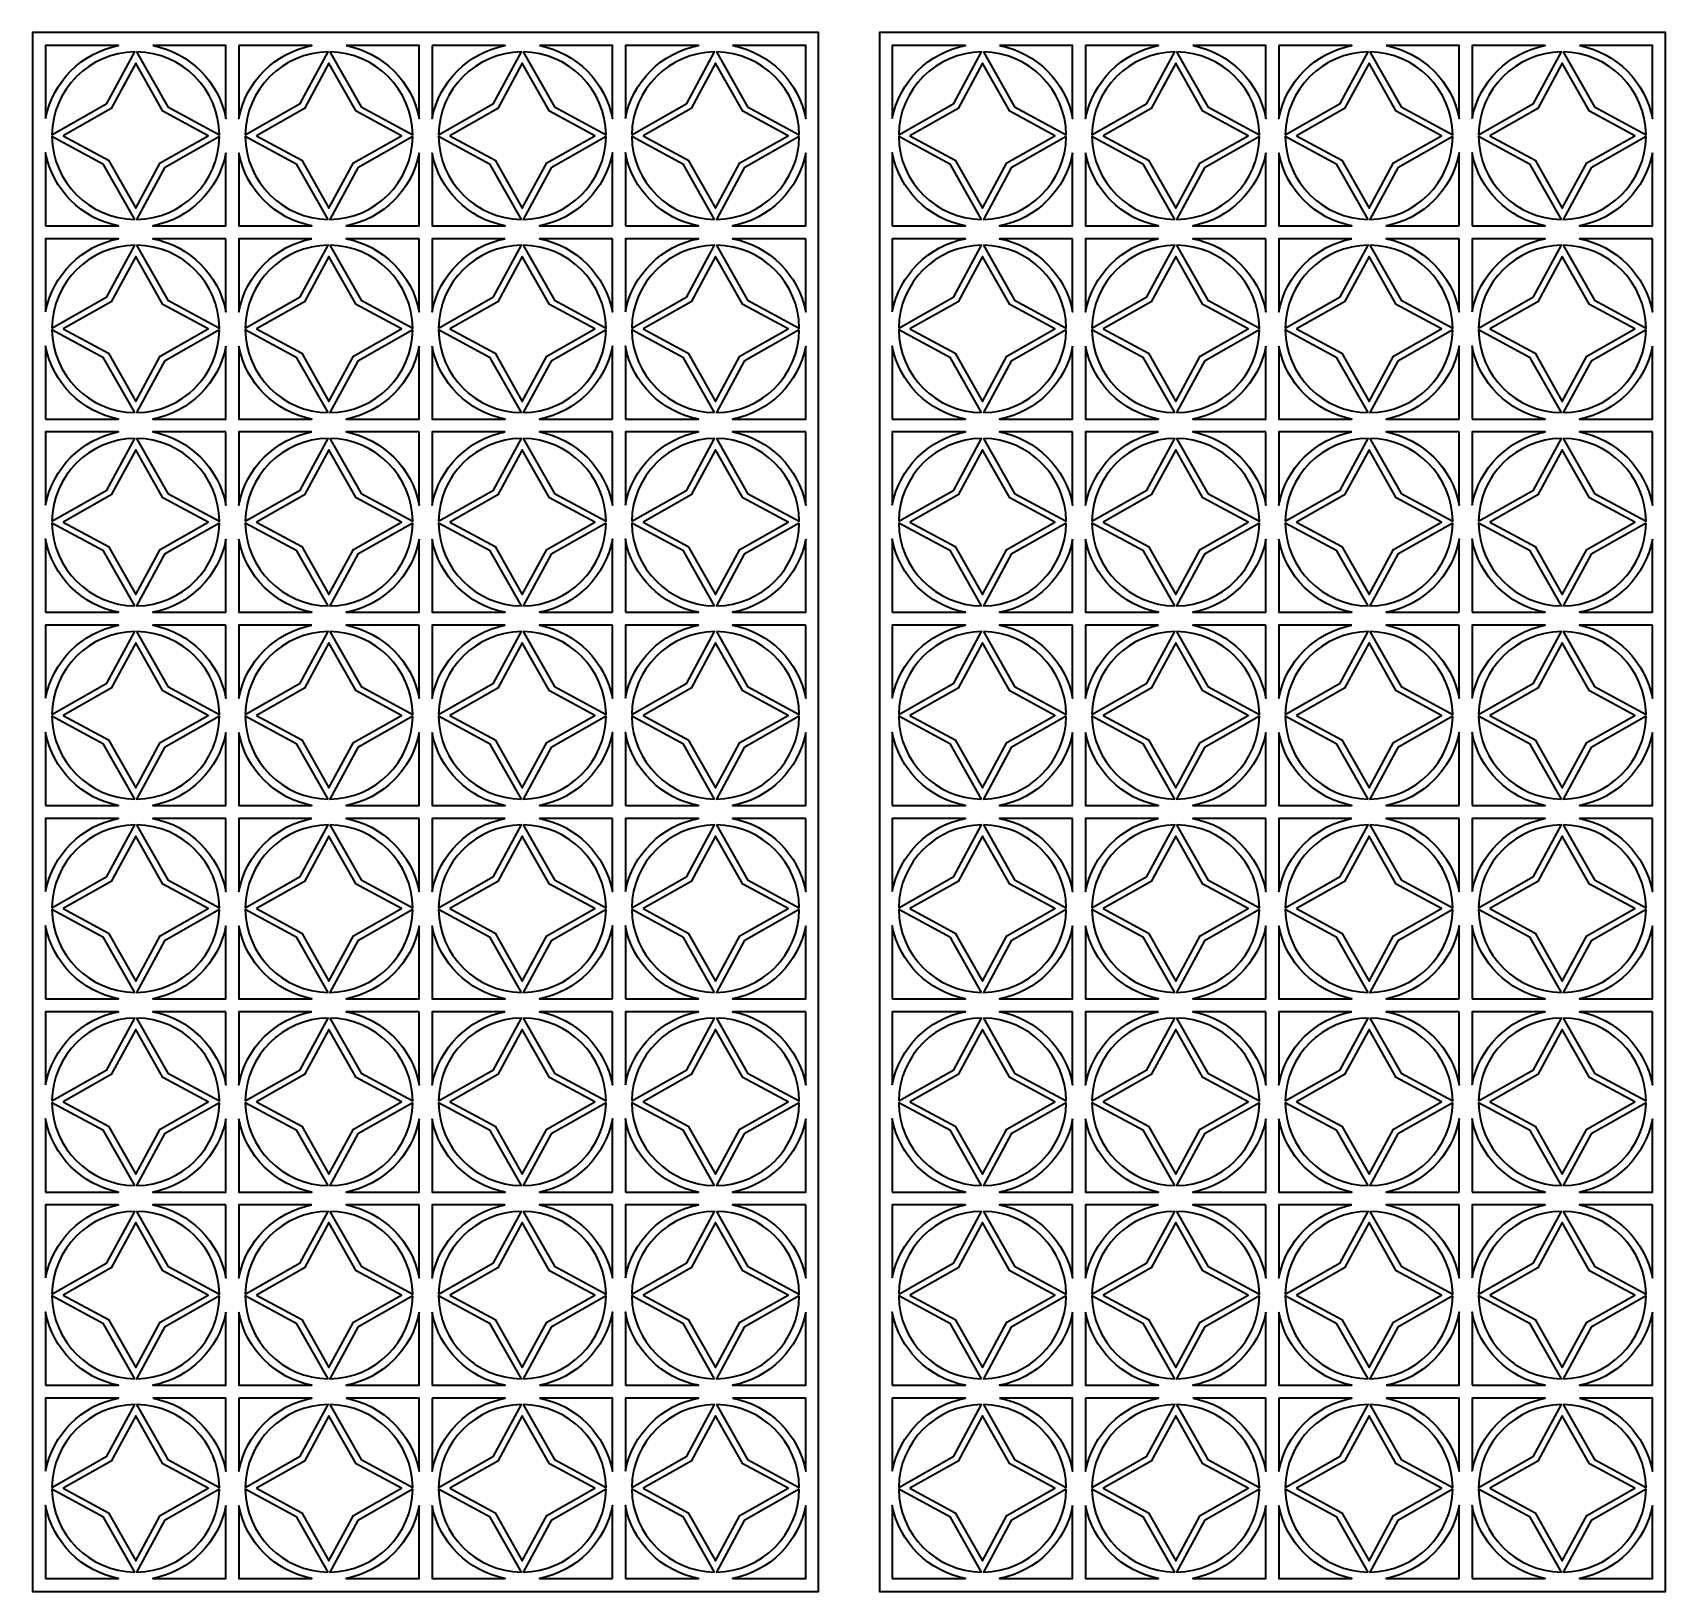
# Model space of a CAD drawing. Header units: centimetres. Extents: x -15.3 to -1.8, y -3.3 to 9.5.
import ezdxf

# ---------------------------------------------------------------- set-up
doc = ezdxf.new("R2010")
doc.units = ezdxf.units.CM
doc.header["$MEASUREMENT"] = 0
doc.layers.add('layer 1', color=7, linetype='Continuous')

msp = doc.modelspace()

# ---------------------------------------------------------------- linework, layer by layer
at = {"layer": 'layer 1', "color": 7, "lineweight": 35}
for points, knots in [([(-15.27229, -3.3263), (-15.27229, -3.3263), (-15.27229, 9.5), (-15.27229, 9.5), (-15.27229, 9.5), (-15.27229, 9.5), (-8.80614, 9.5), (-8.80614, 9.5), (-8.80614, 9.5), (-8.80614, 9.5), (-8.80614, -3.3263), (-8.80614, -3.3263), (-8.80614, -3.3263), (-8.80614, -3.3263), (-15.27229, -3.3263), (-15.27229, -3.3263)], [0, 0, 0, 0, 0.2, 0.2, 0.2, 0.2, 0.4, 0.4, 0.4, 0.4, 0.6, 0.6, 0.6, 0.6, 1, 1, 1, 1]), ([(-8.30613, -3.3263), (-8.30613, -3.3263), (-8.30613, 9.5), (-8.30613, 9.5), (-8.30613, 9.5), (-8.30613, 9.5), (-1.83998, 9.5), (-1.83998, 9.5), (-1.83998, 9.5), (-1.83998, 9.5), (-1.83998, -3.3263), (-1.83998, -3.3263), (-1.83998, -3.3263), (-1.83998, -3.3263), (-8.30613, -3.3263), (-8.30613, -3.3263)], [0, 0, 0, 0, 0.2, 0.2, 0.2, 0.2, 0.4, 0.4, 0.4, 0.4, 0.6, 0.6, 0.6, 0.6, 1, 1, 1, 1]), ([(-1.83998, -0.14623), (-1.83998, -0.14623), (-1.83998, -1.63026), (-1.83998, -1.63026), (-1.83998, -1.63026), (-1.83998, -1.63026), (-1.83998, -1.73627), (-1.83998, -1.73627), (-1.83998, -1.73627), (-1.83998, -1.73627), (-1.83998, -3.3263), (-1.83998, -3.3263), (-1.83998, -3.3263), (-1.83998, -3.3263), (-3.43002, -3.3263), (-3.43002, -3.3263), (-3.43002, -3.3263), (-3.43002, -3.3263), (-3.53602, -3.3263), (-3.53602, -3.3263), (-3.53602, -3.3263), (-3.53602, -3.3263), (-5.02006, -3.3263), (-5.02006, -3.3263), (-5.02006, -3.3263), (-5.02006, -3.3263), (-5.12606, -3.3263), (-5.12606, -3.3263), (-5.12606, -3.3263), (-5.12606, -3.3263), (-6.61009, -3.3263), (-6.61009, -3.3263), (-6.61009, -3.3263), (-6.61009, -3.3263), (-6.7161, -3.3263), (-6.7161, -3.3263), (-6.7161, -3.3263), (-6.7161, -3.3263), (-8.30613, -3.3263), (-8.30613, -3.3263), (-8.30613, -3.3263), (-8.30613, -3.3263), (-8.30613, -1.73627), (-8.30613, -1.73627), (-8.30613, -1.73627), (-8.30613, -1.73627), (-8.30613, -1.63026), (-8.30613, -1.63026), (-8.30613, -1.63026), (-8.30613, -1.63026), (-8.30613, -0.14623), (-8.30613, -0.14623), (-8.30613, -0.14623), (-8.30613, -0.14623), (-8.30613, -0.04023), (-8.30613, -0.04023), (-8.30613, -0.04023), (-8.30613, -0.04023), (-8.30613, 1.44381), (-8.30613, 1.44381), (-8.30613, 1.44381), (-8.30613, 1.44381), (-8.30613, 1.54981), (-8.30613, 1.54981), (-8.30613, 1.54981), (-8.30613, 1.54981), (-8.30613, 3.03385), (-8.30613, 3.03385), (-8.30613, 3.03385), (-8.30613, 3.03385), (-8.30613, 3.13985), (-8.30613, 3.13985), (-8.30613, 3.13985), (-8.30613, 3.13985), (-8.30613, 4.62388), (-8.30613, 4.62388), (-8.30613, 4.62388), (-8.30613, 4.62388), (-8.30613, 4.72989), (-8.30613, 4.72989), (-8.30613, 4.72989), (-8.30613, 4.72989), (-8.30613, 6.21392), (-8.30613, 6.21392), (-8.30613, 6.21392), (-8.30613, 6.21392), (-8.30613, 6.31992), (-8.30613, 6.31992), (-8.30613, 6.31992), (-8.30613, 6.31992), (-8.30613, 7.80396), (-8.30613, 7.80396), (-8.30613, 7.80396), (-8.30613, 7.80396), (-8.30613, 7.90996), (-8.30613, 7.90996), (-8.30613, 7.90996), (-8.30613, 7.90996), (-8.30613, 9.5), (-8.30613, 9.5), (-8.30613, 9.5), (-8.30613, 9.5), (-6.7161, 9.5), (-6.7161, 9.5), (-6.7161, 9.5), (-6.7161, 9.5), (-6.61009, 9.5), (-6.61009, 9.5), (-6.61009, 9.5), (-6.61009, 9.5), (-5.12606, 9.5), (-5.12606, 9.5), (-5.12606, 9.5), (-5.12606, 9.5), (-5.02006, 9.5), (-5.02006, 9.5), (-5.02006, 9.5), (-5.02006, 9.5), (-3.53602, 9.5), (-3.53602, 9.5), (-3.53602, 9.5), (-3.53602, 9.5), (-3.43002, 9.5), (-3.43002, 9.5), (-3.43002, 9.5), (-3.43002, 9.5), (-1.83998, 9.5), (-1.83998, 9.5), (-1.83998, 9.5), (-1.83998, 9.5), (-1.83998, 7.90996), (-1.83998, 7.90996), (-1.83998, 7.90996), (-1.83998, 7.90996), (-1.83998, 7.80396), (-1.83998, 7.80396), (-1.83998, 7.80396), (-1.83998, 7.80396), (-1.83998, 6.31992), (-1.83998, 6.31992), (-1.83998, 6.31992), (-1.83998, 6.31992), (-1.83998, 6.21392), (-1.83998, 6.21392), (-1.83998, 6.21392), (-1.83998, 6.21392), (-1.83998, 4.72989), (-1.83998, 4.72989), (-1.83998, 4.72989), (-1.83998, 4.72989), (-1.83998, 4.62388), (-1.83998, 4.62388), (-1.83998, 4.62388), (-1.83998, 4.62388), (-1.83998, 3.13985), (-1.83998, 3.13985), (-1.83998, 3.13985), (-1.83998, 3.13985), (-1.83998, 3.03385), (-1.83998, 3.03385), (-1.83998, 3.03385), (-1.83998, 3.03385), (-1.83998, 1.54981), (-1.83998, 1.54981), (-1.83998, 1.54981), (-1.83998, 1.54981), (-1.83998, 1.44381), (-1.83998, 1.44381), (-1.83998, 1.44381), (-1.83998, 1.44381), (-1.83998, -0.04023), (-1.83998, -0.04023), (-1.83998, -0.04023), (-1.83998, -0.04023), (-1.83998, -0.14623), (-1.83998, -0.14623)], [0, 0, 0, 0, 0.02222222, 0.02222222, 0.02222222, 0.02222222, 0.04444444, 0.04444444, 0.04444444, 0.04444444, 0.06666667, 0.06666667, 0.06666667, 0.06666667, 0.08888889, 0.08888889, 0.08888889, 0.08888889, 0.11111111, 0.11111111, 0.11111111, 0.11111111, 0.13333333, 0.13333333, 0.13333333, 0.13333333, 0.15555556, 0.15555556, 0.15555556, 0.15555556, 0.17777778, 0.17777778, 0.17777778, 0.17777778, 0.2, 0.2, 0.2, 0.2, 0.22222222, 0.22222222, 0.22222222, 0.22222222, 0.24444444, 0.24444444, 0.24444444, 0.24444444, 0.26666667, 0.26666667, 0.26666667, 0.26666667, 0.28888889, 0.28888889, 0.28888889, 0.28888889, 0.31111111, 0.31111111, 0.31111111, 0.31111111, 0.33333333, 0.33333333, 0.33333333, 0.33333333, 0.35555556, 0.35555556, 0.35555556, 0.35555556, 0.37777778, 0.37777778, 0.37777778, 0.37777778, 0.4, 0.4, 0.4, 0.4, 0.42222222, 0.42222222, 0.42222222, 0.42222222, 0.44444444, 0.44444444, 0.44444444, 0.44444444, 0.46666667, 0.46666667, 0.46666667, 0.46666667, 0.48888889, 0.48888889, 0.48888889, 0.48888889, 0.51111111, 0.51111111, 0.51111111, 0.51111111, 0.53333333, 0.53333333, 0.53333333, 0.53333333, 0.55555556, 0.55555556, 0.55555556, 0.55555556, 0.57777778, 0.57777778, 0.57777778, 0.57777778, 0.6, 0.6, 0.6, 0.6, 0.62222222, 0.62222222, 0.62222222, 0.62222222, 0.64444444, 0.64444444, 0.64444444, 0.64444444, 0.66666667, 0.66666667, 0.66666667, 0.66666667, 0.68888889, 0.68888889, 0.68888889, 0.68888889, 0.71111111, 0.71111111, 0.71111111, 0.71111111, 0.73333333, 0.73333333, 0.73333333, 0.73333333, 0.75555556, 0.75555556, 0.75555556, 0.75555556, 0.77777778, 0.77777778, 0.77777778, 0.77777778, 0.8, 0.8, 0.8, 0.8, 0.82222222, 0.82222222, 0.82222222, 0.82222222, 0.84444444, 0.84444444, 0.84444444, 0.84444444, 0.86666667, 0.86666667, 0.86666667, 0.86666667, 0.88888889, 0.88888889, 0.88888889, 0.88888889, 0.91111111, 0.91111111, 0.91111111, 0.91111111, 0.93333333, 0.93333333, 0.93333333, 0.93333333, 0.95555556, 0.95555556, 0.95555556, 0.95555556, 1, 1, 1, 1]), ([(-8.20013, 8.79274), (-8.20013, 8.79274), (-8.20013, 9.394), (-8.20013, 9.394), (-8.20013, 9.394), (-8.20013, 9.394), (-7.59887, 9.394), (-7.59887, 9.394), (-7.59887, 9.394), (-7.90234, 9.33639), (-8.14252, 9.09622), (-8.20013, 8.79274)], [0, 0, 0, 0, 0.25, 0.25, 0.25, 0.25, 0.5, 0.5, 0.5, 0.5, 1, 1, 1, 1]), ([(-8.14703, 8.65955), (-8.14297, 9.03317), (-7.83899, 9.33704), (-7.46531, 9.3409), (-7.46531, 9.3409), (-7.46531, 9.3409), (-7.69459, 8.91613), (-7.69459, 8.91613), (-7.69459, 8.91613), (-7.69459, 8.91613), (-8.14703, 8.65955), (-8.14703, 8.65955)], [0, 0, 0, 0, 0.25, 0.25, 0.25, 0.25, 0.5, 0.5, 0.5, 0.5, 1, 1, 1, 1]), ([(-7.45054, 9.3409), (-7.07692, 9.33684), (-6.77306, 9.03285), (-6.76919, 8.65918), (-6.76919, 8.65918), (-6.76919, 8.65918), (-7.19396, 8.88845), (-7.19396, 8.88845), (-7.19396, 8.88845), (-7.19396, 8.88845), (-7.45054, 9.3409), (-7.45054, 9.3409)], [0, 0, 0, 0, 0.25, 0.25, 0.25, 0.25, 0.5, 0.5, 0.5, 0.5, 1, 1, 1, 1]), ([(-7.31736, 9.394), (-7.31736, 9.394), (-6.7161, 9.394), (-6.7161, 9.394), (-6.7161, 9.394), (-6.7161, 9.394), (-6.7161, 8.79274), (-6.7161, 8.79274), (-6.7161, 8.79274), (-6.77371, 9.09621), (-7.01387, 9.33639), (-7.31736, 9.394)], [0, 0, 0, 0, 0.25, 0.25, 0.25, 0.25, 0.5, 0.5, 0.5, 0.5, 1, 1, 1, 1]), ([(-6.61009, 9.394), (-6.61009, 9.394), (-6.00884, 9.394), (-6.00884, 9.394), (-6.00884, 9.394), (-6.31231, 9.33639), (-6.55248, 9.09622), (-6.61009, 8.79274), (-6.61009, 8.79274), (-6.61009, 8.79274), (-6.61009, 9.394), (-6.61009, 9.394)], [0, 0, 0, 0, 0.25, 0.25, 0.25, 0.25, 0.5, 0.5, 0.5, 0.5, 1, 1, 1, 1]), ([(-6.557, 8.65955), (-6.55293, 9.03317), (-6.24895, 9.33704), (-5.87528, 9.3409), (-5.87528, 9.3409), (-5.87528, 9.3409), (-6.10455, 8.91613), (-6.10455, 8.91613), (-6.10455, 8.91613), (-6.10455, 8.91613), (-6.557, 8.65955), (-6.557, 8.65955)], [0, 0, 0, 0, 0.25, 0.25, 0.25, 0.25, 0.5, 0.5, 0.5, 0.5, 1, 1, 1, 1]), ([(-5.86051, 9.3409), (-5.48688, 9.33684), (-5.18302, 9.03285), (-5.17915, 8.65918), (-5.17915, 8.65918), (-5.17915, 8.65918), (-5.60393, 8.88845), (-5.60393, 8.88845), (-5.60393, 8.88845), (-5.60393, 8.88845), (-5.86051, 9.3409), (-5.86051, 9.3409)], [0, 0, 0, 0, 0.25, 0.25, 0.25, 0.25, 0.5, 0.5, 0.5, 0.5, 1, 1, 1, 1]), ([(-5.72732, 9.394), (-5.72732, 9.394), (-5.12606, 9.394), (-5.12606, 9.394), (-5.12606, 9.394), (-5.12606, 9.394), (-5.12606, 8.79274), (-5.12606, 8.79274), (-5.12606, 8.79274), (-5.18367, 9.09621), (-5.42384, 9.33639), (-5.72732, 9.394)], [0, 0, 0, 0, 0.25, 0.25, 0.25, 0.25, 0.5, 0.5, 0.5, 0.5, 1, 1, 1, 1]), ([(-5.02006, 9.394), (-5.02006, 9.394), (-4.4188, 9.394), (-4.4188, 9.394), (-4.4188, 9.394), (-4.72227, 9.33639), (-4.96245, 9.09622), (-5.02006, 8.79274), (-5.02006, 8.79274), (-5.02006, 8.79274), (-5.02006, 9.394), (-5.02006, 9.394)], [0, 0, 0, 0, 0.25, 0.25, 0.25, 0.25, 0.5, 0.5, 0.5, 0.5, 1, 1, 1, 1]), ([(-4.96696, 8.65955), (-4.9629, 9.03317), (-4.65891, 9.33704), (-4.28524, 9.3409), (-4.28524, 9.3409), (-4.28524, 9.3409), (-4.51451, 8.91613), (-4.51451, 8.91613), (-4.51451, 8.91613), (-4.51451, 8.91613), (-4.96696, 8.65955), (-4.96696, 8.65955)], [0, 0, 0, 0, 0.25, 0.25, 0.25, 0.25, 0.5, 0.5, 0.5, 0.5, 1, 1, 1, 1]), ([(-4.27047, 9.3409), (-3.89684, 9.33684), (-3.59298, 9.03285), (-3.58912, 8.65918), (-3.58912, 8.65918), (-3.58912, 8.65918), (-4.01389, 8.88845), (-4.01389, 8.88845), (-4.01389, 8.88845), (-4.01389, 8.88845), (-4.27047, 9.3409), (-4.27047, 9.3409)], [0, 0, 0, 0, 0.25, 0.25, 0.25, 0.25, 0.5, 0.5, 0.5, 0.5, 1, 1, 1, 1]), ([(-4.13728, 9.394), (-4.13728, 9.394), (-3.53602, 9.394), (-3.53602, 9.394), (-3.53602, 9.394), (-3.53602, 9.394), (-3.53602, 8.79274), (-3.53602, 8.79274), (-3.53602, 8.79274), (-3.59363, 9.09621), (-3.8338, 9.33639), (-4.13728, 9.394)], [0, 0, 0, 0, 0.25, 0.25, 0.25, 0.25, 0.5, 0.5, 0.5, 0.5, 1, 1, 1, 1]), ([(-3.43002, 8.79274), (-3.43002, 8.79274), (-3.43002, 9.394), (-3.43002, 9.394), (-3.43002, 9.394), (-3.43002, 9.394), (-2.82876, 9.394), (-2.82876, 9.394), (-2.82876, 9.394), (-3.13223, 9.33639), (-3.37241, 9.09622), (-3.43002, 8.79274)], [0, 0, 0, 0, 0.25, 0.25, 0.25, 0.25, 0.5, 0.5, 0.5, 0.5, 1, 1, 1, 1]), ([(-3.37692, 8.65955), (-3.37286, 9.03317), (-3.06888, 9.33704), (-2.6952, 9.3409), (-2.6952, 9.3409), (-2.6952, 9.3409), (-2.92448, 8.91613), (-2.92448, 8.91613), (-2.92448, 8.91613), (-2.92448, 8.91613), (-3.37692, 8.65955), (-3.37692, 8.65955)], [0, 0, 0, 0, 0.25, 0.25, 0.25, 0.25, 0.5, 0.5, 0.5, 0.5, 1, 1, 1, 1]), ([(-2.68043, 9.3409), (-2.30681, 9.33684), (-2.00295, 9.03285), (-1.99908, 8.65918), (-1.99908, 8.65918), (-1.99908, 8.65918), (-2.42385, 8.88845), (-2.42385, 8.88845), (-2.42385, 8.88845), (-2.42385, 8.88845), (-2.68043, 9.3409), (-2.68043, 9.3409)], [0, 0, 0, 0, 0.25, 0.25, 0.25, 0.25, 0.5, 0.5, 0.5, 0.5, 1, 1, 1, 1]), ([(-2.54725, 9.394), (-2.54725, 9.394), (-1.94599, 9.394), (-1.94599, 9.394), (-1.94599, 9.394), (-1.94599, 9.394), (-1.94599, 8.79274), (-1.94599, 8.79274), (-1.94599, 8.79274), (-2.0036, 9.09621), (-2.24376, 9.33639), (-2.54725, 9.394)], [0, 0, 0, 0, 0.25, 0.25, 0.25, 0.25, 0.5, 0.5, 0.5, 0.5, 1, 1, 1, 1]), ([(-8.05438, 8.65198), (-8.05438, 8.65198), (-7.65889, 8.87626), (-7.65889, 8.87626), (-7.65889, 8.87626), (-7.65889, 8.87626), (-7.45811, 9.24824), (-7.45811, 9.24824), (-7.45811, 9.24824), (-7.45811, 9.24824), (-7.23383, 8.85276), (-7.23383, 8.85276), (-7.23383, 8.85276), (-7.23383, 8.85276), (-6.86185, 8.65198), (-6.86185, 8.65198), (-6.86185, 8.65198), (-6.86185, 8.65198), (-7.25733, 8.4277), (-7.25733, 8.4277), (-7.25733, 8.4277), (-7.25733, 8.4277), (-7.45811, 8.05571), (-7.45811, 8.05571), (-7.45811, 8.05571), (-7.45811, 8.05571), (-7.68239, 8.4512), (-7.68239, 8.4512), (-7.68239, 8.4512), (-7.68239, 8.4512), (-8.05438, 8.65198), (-8.05438, 8.65198)], [0, 0, 0, 0, 0.11111111, 0.11111111, 0.11111111, 0.11111111, 0.22222222, 0.22222222, 0.22222222, 0.22222222, 0.33333333, 0.33333333, 0.33333333, 0.33333333, 0.44444444, 0.44444444, 0.44444444, 0.44444444, 0.55555556, 0.55555556, 0.55555556, 0.55555556, 0.66666667, 0.66666667, 0.66666667, 0.66666667, 0.77777778, 0.77777778, 0.77777778, 0.77777778, 1, 1, 1, 1]), ([(-6.46434, 8.65198), (-6.46434, 8.65198), (-6.06886, 8.87626), (-6.06886, 8.87626), (-6.06886, 8.87626), (-6.06886, 8.87626), (-5.86808, 9.24824), (-5.86808, 9.24824), (-5.86808, 9.24824), (-5.86808, 9.24824), (-5.6438, 8.85276), (-5.6438, 8.85276), (-5.6438, 8.85276), (-5.6438, 8.85276), (-5.27181, 8.65198), (-5.27181, 8.65198), (-5.27181, 8.65198), (-5.27181, 8.65198), (-5.6673, 8.4277), (-5.6673, 8.4277), (-5.6673, 8.4277), (-5.6673, 8.4277), (-5.86808, 8.05571), (-5.86808, 8.05571), (-5.86808, 8.05571), (-5.86808, 8.05571), (-6.09236, 8.4512), (-6.09236, 8.4512), (-6.09236, 8.4512), (-6.09236, 8.4512), (-6.46434, 8.65198), (-6.46434, 8.65198)], [0, 0, 0, 0, 0.11111111, 0.11111111, 0.11111111, 0.11111111, 0.22222222, 0.22222222, 0.22222222, 0.22222222, 0.33333333, 0.33333333, 0.33333333, 0.33333333, 0.44444444, 0.44444444, 0.44444444, 0.44444444, 0.55555556, 0.55555556, 0.55555556, 0.55555556, 0.66666667, 0.66666667, 0.66666667, 0.66666667, 0.77777778, 0.77777778, 0.77777778, 0.77777778, 1, 1, 1, 1]), ([(-4.8743, 8.65198), (-4.8743, 8.65198), (-4.47882, 8.87626), (-4.47882, 8.87626), (-4.47882, 8.87626), (-4.47882, 8.87626), (-4.27804, 9.24824), (-4.27804, 9.24824), (-4.27804, 9.24824), (-4.27804, 9.24824), (-4.05376, 8.85276), (-4.05376, 8.85276), (-4.05376, 8.85276), (-4.05376, 8.85276), (-3.68178, 8.65198), (-3.68178, 8.65198), (-3.68178, 8.65198), (-3.68178, 8.65198), (-4.07726, 8.4277), (-4.07726, 8.4277), (-4.07726, 8.4277), (-4.07726, 8.4277), (-4.27804, 8.05571), (-4.27804, 8.05571), (-4.27804, 8.05571), (-4.27804, 8.05571), (-4.50232, 8.4512), (-4.50232, 8.4512), (-4.50232, 8.4512), (-4.50232, 8.4512), (-4.8743, 8.65198), (-4.8743, 8.65198)], [0, 0, 0, 0, 0.11111111, 0.11111111, 0.11111111, 0.11111111, 0.22222222, 0.22222222, 0.22222222, 0.22222222, 0.33333333, 0.33333333, 0.33333333, 0.33333333, 0.44444444, 0.44444444, 0.44444444, 0.44444444, 0.55555556, 0.55555556, 0.55555556, 0.55555556, 0.66666667, 0.66666667, 0.66666667, 0.66666667, 0.77777778, 0.77777778, 0.77777778, 0.77777778, 1, 1, 1, 1]), ([(-3.28427, 8.65198), (-3.28427, 8.65198), (-2.88878, 8.87626), (-2.88878, 8.87626), (-2.88878, 8.87626), (-2.88878, 8.87626), (-2.688, 9.24824), (-2.688, 9.24824), (-2.688, 9.24824), (-2.688, 9.24824), (-2.46372, 8.85276), (-2.46372, 8.85276), (-2.46372, 8.85276), (-2.46372, 8.85276), (-2.09174, 8.65198), (-2.09174, 8.65198), (-2.09174, 8.65198), (-2.09174, 8.65198), (-2.48722, 8.4277), (-2.48722, 8.4277), (-2.48722, 8.4277), (-2.48722, 8.4277), (-2.688, 8.05571), (-2.688, 8.05571), (-2.688, 8.05571), (-2.688, 8.05571), (-2.91228, 8.4512), (-2.91228, 8.4512), (-2.91228, 8.4512), (-2.91228, 8.4512), (-3.28427, 8.65198), (-3.28427, 8.65198)], [0, 0, 0, 0, 0.11111111, 0.11111111, 0.11111111, 0.11111111, 0.22222222, 0.22222222, 0.22222222, 0.22222222, 0.33333333, 0.33333333, 0.33333333, 0.33333333, 0.44444444, 0.44444444, 0.44444444, 0.44444444, 0.55555556, 0.55555556, 0.55555556, 0.55555556, 0.66666667, 0.66666667, 0.66666667, 0.66666667, 0.77777778, 0.77777778, 0.77777778, 0.77777778, 1, 1, 1, 1]), ([(-7.46568, 7.96306), (-7.83931, 7.96712), (-8.14317, 8.2711), (-8.14704, 8.64478), (-8.14704, 8.64478), (-8.14704, 8.64478), (-7.72227, 8.4155), (-7.72227, 8.4155), (-7.72227, 8.4155), (-7.72227, 8.4155), (-7.46568, 7.96306), (-7.46568, 7.96306)], [0, 0, 0, 0, 0.25, 0.25, 0.25, 0.25, 0.5, 0.5, 0.5, 0.5, 1, 1, 1, 1]), ([(-6.76919, 8.64441), (-6.77326, 8.27078), (-7.07724, 7.96692), (-7.45091, 7.96305), (-7.45091, 7.96305), (-7.45091, 7.96305), (-7.22164, 8.38783), (-7.22164, 8.38783), (-7.22164, 8.38783), (-7.22164, 8.38783), (-6.76919, 8.64441), (-6.76919, 8.64441)], [0, 0, 0, 0, 0.25, 0.25, 0.25, 0.25, 0.5, 0.5, 0.5, 0.5, 1, 1, 1, 1]), ([(-5.87565, 7.96306), (-6.24927, 7.96712), (-6.55313, 8.2711), (-6.557, 8.64478), (-6.557, 8.64478), (-6.557, 8.64478), (-6.13223, 8.4155), (-6.13223, 8.4155), (-6.13223, 8.4155), (-6.13223, 8.4155), (-5.87565, 7.96306), (-5.87565, 7.96306)], [0, 0, 0, 0, 0.25, 0.25, 0.25, 0.25, 0.5, 0.5, 0.5, 0.5, 1, 1, 1, 1]), ([(-5.17916, 8.64441), (-5.18322, 8.27078), (-5.4872, 7.96692), (-5.86088, 7.96305), (-5.86088, 7.96305), (-5.86088, 7.96305), (-5.6316, 8.38783), (-5.6316, 8.38783), (-5.6316, 8.38783), (-5.6316, 8.38783), (-5.17916, 8.64441), (-5.17916, 8.64441)], [0, 0, 0, 0, 0.25, 0.25, 0.25, 0.25, 0.5, 0.5, 0.5, 0.5, 1, 1, 1, 1]), ([(-4.28561, 7.96306), (-4.65924, 7.96712), (-4.9631, 8.2711), (-4.96696, 8.64478), (-4.96696, 8.64478), (-4.96696, 8.64478), (-4.54219, 8.4155), (-4.54219, 8.4155), (-4.54219, 8.4155), (-4.54219, 8.4155), (-4.28561, 7.96306), (-4.28561, 7.96306)], [0, 0, 0, 0, 0.25, 0.25, 0.25, 0.25, 0.5, 0.5, 0.5, 0.5, 1, 1, 1, 1]), ([(-3.58912, 8.64441), (-3.59318, 8.27078), (-3.89717, 7.96692), (-4.27084, 7.96305), (-4.27084, 7.96305), (-4.27084, 7.96305), (-4.04157, 8.38783), (-4.04157, 8.38783), (-4.04157, 8.38783), (-4.04157, 8.38783), (-3.58912, 8.64441), (-3.58912, 8.64441)], [0, 0, 0, 0, 0.25, 0.25, 0.25, 0.25, 0.5, 0.5, 0.5, 0.5, 1, 1, 1, 1]), ([(-2.69557, 7.96306), (-3.0692, 7.96712), (-3.37306, 8.2711), (-3.37693, 8.64478), (-3.37693, 8.64478), (-3.37693, 8.64478), (-2.95216, 8.4155), (-2.95216, 8.4155), (-2.95216, 8.4155), (-2.95216, 8.4155), (-2.69557, 7.96306), (-2.69557, 7.96306)], [0, 0, 0, 0, 0.25, 0.25, 0.25, 0.25, 0.5, 0.5, 0.5, 0.5, 1, 1, 1, 1]), ([(-1.99908, 8.64441), (-2.00315, 8.27078), (-2.30713, 7.96692), (-2.6808, 7.96305), (-2.6808, 7.96305), (-2.6808, 7.96305), (-2.45153, 8.38783), (-2.45153, 8.38783), (-2.45153, 8.38783), (-2.45153, 8.38783), (-1.99908, 8.64441), (-1.99908, 8.64441)], [0, 0, 0, 0, 0.25, 0.25, 0.25, 0.25, 0.5, 0.5, 0.5, 0.5, 1, 1, 1, 1]), ([(-8.20013, 7.90996), (-8.20013, 7.90996), (-8.20013, 8.51121), (-8.20013, 8.51121), (-8.20013, 8.51121), (-8.14252, 8.20773), (-7.90235, 7.96757), (-7.59888, 7.90996), (-7.59888, 7.90996), (-7.59888, 7.90996), (-8.20013, 7.90996), (-8.20013, 7.90996)], [0, 0, 0, 0, 0.25, 0.25, 0.25, 0.25, 0.5, 0.5, 0.5, 0.5, 1, 1, 1, 1]), ([(-6.7161, 8.51122), (-6.7161, 8.51122), (-6.7161, 7.90996), (-6.7161, 7.90996), (-6.7161, 7.90996), (-6.7161, 7.90996), (-7.31735, 7.90996), (-7.31735, 7.90996), (-7.31735, 7.90996), (-7.01388, 7.96757), (-6.7737, 8.20774), (-6.7161, 8.51122)], [0, 0, 0, 0, 0.25, 0.25, 0.25, 0.25, 0.5, 0.5, 0.5, 0.5, 1, 1, 1, 1]), ([(-6.61009, 8.51121), (-6.55248, 8.20773), (-6.31231, 7.96757), (-6.00884, 7.90996), (-6.00884, 7.90996), (-6.00884, 7.90996), (-6.61009, 7.90996), (-6.61009, 7.90996), (-6.61009, 7.90996), (-6.61009, 7.90996), (-6.61009, 8.51121), (-6.61009, 8.51121)], [0, 0, 0, 0, 0.25, 0.25, 0.25, 0.25, 0.5, 0.5, 0.5, 0.5, 1, 1, 1, 1]), ([(-5.12606, 8.51122), (-5.12606, 8.51122), (-5.12606, 7.90996), (-5.12606, 7.90996), (-5.12606, 7.90996), (-5.12606, 7.90996), (-5.72731, 7.90996), (-5.72731, 7.90996), (-5.72731, 7.90996), (-5.42384, 7.96757), (-5.18367, 8.20774), (-5.12606, 8.51122)], [0, 0, 0, 0, 0.25, 0.25, 0.25, 0.25, 0.5, 0.5, 0.5, 0.5, 1, 1, 1, 1]), ([(-5.02006, 8.51121), (-4.96245, 8.20773), (-4.72227, 7.96757), (-4.41881, 7.90996), (-4.41881, 7.90996), (-4.41881, 7.90996), (-5.02006, 7.90996), (-5.02006, 7.90996), (-5.02006, 7.90996), (-5.02006, 7.90996), (-5.02006, 8.51121), (-5.02006, 8.51121)], [0, 0, 0, 0, 0.25, 0.25, 0.25, 0.25, 0.5, 0.5, 0.5, 0.5, 1, 1, 1, 1]), ([(-3.53602, 7.90996), (-3.53602, 7.90996), (-4.13727, 7.90996), (-4.13727, 7.90996), (-4.13727, 7.90996), (-3.83381, 7.96757), (-3.59363, 8.20774), (-3.53602, 8.51122), (-3.53602, 8.51122), (-3.53602, 8.51122), (-3.53602, 7.90996), (-3.53602, 7.90996)], [0, 0, 0, 0, 0.25, 0.25, 0.25, 0.25, 0.5, 0.5, 0.5, 0.5, 1, 1, 1, 1]), ([(-3.43002, 7.90996), (-3.43002, 7.90996), (-3.43002, 8.51121), (-3.43002, 8.51121), (-3.43002, 8.51121), (-3.37241, 8.20773), (-3.13224, 7.96757), (-2.82877, 7.90996), (-2.82877, 7.90996), (-2.82877, 7.90996), (-3.43002, 7.90996), (-3.43002, 7.90996)], [0, 0, 0, 0, 0.25, 0.25, 0.25, 0.25, 0.5, 0.5, 0.5, 0.5, 1, 1, 1, 1]), ([(-1.94599, 8.51122), (-1.94599, 8.51122), (-1.94599, 7.90996), (-1.94599, 7.90996), (-1.94599, 7.90996), (-1.94599, 7.90996), (-2.54724, 7.90996), (-2.54724, 7.90996), (-2.54724, 7.90996), (-2.24377, 7.96757), (-2.00359, 8.20774), (-1.94599, 8.51122)], [0, 0, 0, 0, 0.25, 0.25, 0.25, 0.25, 0.5, 0.5, 0.5, 0.5, 1, 1, 1, 1]), ([(-8.20013, 7.20271), (-8.20013, 7.20271), (-8.20013, 7.80396), (-8.20013, 7.80396), (-8.20013, 7.80396), (-8.20013, 7.80396), (-7.59887, 7.80396), (-7.59887, 7.80396), (-7.59887, 7.80396), (-7.90234, 7.74635), (-8.14252, 7.50619), (-8.20013, 7.20271)], [0, 0, 0, 0, 0.25, 0.25, 0.25, 0.25, 0.5, 0.5, 0.5, 0.5, 1, 1, 1, 1]), ([(-6.7161, 7.80396), (-6.7161, 7.80396), (-6.7161, 7.2027), (-6.7161, 7.2027), (-6.7161, 7.2027), (-6.77371, 7.50617), (-7.01387, 7.74635), (-7.31736, 7.80396), (-7.31736, 7.80396), (-7.31736, 7.80396), (-6.7161, 7.80396), (-6.7161, 7.80396)], [0, 0, 0, 0, 0.25, 0.25, 0.25, 0.25, 0.5, 0.5, 0.5, 0.5, 1, 1, 1, 1]), ([(-6.00884, 7.80396), (-6.31231, 7.74635), (-6.55248, 7.50619), (-6.61009, 7.20271), (-6.61009, 7.20271), (-6.61009, 7.20271), (-6.61009, 7.80396), (-6.61009, 7.80396), (-6.61009, 7.80396), (-6.61009, 7.80396), (-6.00884, 7.80396), (-6.00884, 7.80396)], [0, 0, 0, 0, 0.25, 0.25, 0.25, 0.25, 0.5, 0.5, 0.5, 0.5, 1, 1, 1, 1]), ([(-5.12606, 7.80396), (-5.12606, 7.80396), (-5.12606, 7.2027), (-5.12606, 7.2027), (-5.12606, 7.2027), (-5.18367, 7.50617), (-5.42384, 7.74635), (-5.72732, 7.80396), (-5.72732, 7.80396), (-5.72732, 7.80396), (-5.12606, 7.80396), (-5.12606, 7.80396)], [0, 0, 0, 0, 0.25, 0.25, 0.25, 0.25, 0.5, 0.5, 0.5, 0.5, 1, 1, 1, 1]), ([(-4.4188, 7.80396), (-4.72227, 7.74635), (-4.96245, 7.50619), (-5.02006, 7.20271), (-5.02006, 7.20271), (-5.02006, 7.20271), (-5.02006, 7.80396), (-5.02006, 7.80396), (-5.02006, 7.80396), (-5.02006, 7.80396), (-4.4188, 7.80396), (-4.4188, 7.80396)], [0, 0, 0, 0, 0.25, 0.25, 0.25, 0.25, 0.5, 0.5, 0.5, 0.5, 1, 1, 1, 1]), ([(-3.53602, 7.80396), (-3.53602, 7.80396), (-3.53602, 7.2027), (-3.53602, 7.2027), (-3.53602, 7.2027), (-3.59363, 7.50617), (-3.8338, 7.74635), (-4.13728, 7.80396), (-4.13728, 7.80396), (-4.13728, 7.80396), (-3.53602, 7.80396), (-3.53602, 7.80396)], [0, 0, 0, 0, 0.25, 0.25, 0.25, 0.25, 0.5, 0.5, 0.5, 0.5, 1, 1, 1, 1]), ([(-3.43002, 7.20271), (-3.43002, 7.20271), (-3.43002, 7.80396), (-3.43002, 7.80396), (-3.43002, 7.80396), (-3.43002, 7.80396), (-2.82876, 7.80396), (-2.82876, 7.80396), (-2.82876, 7.80396), (-3.13223, 7.74635), (-3.37241, 7.50619), (-3.43002, 7.20271)], [0, 0, 0, 0, 0.25, 0.25, 0.25, 0.25, 0.5, 0.5, 0.5, 0.5, 1, 1, 1, 1]), ([(-1.94599, 7.80396), (-1.94599, 7.80396), (-1.94599, 7.2027), (-1.94599, 7.2027), (-1.94599, 7.2027), (-2.0036, 7.50617), (-2.24376, 7.74635), (-2.54725, 7.80396), (-2.54725, 7.80396), (-2.54725, 7.80396), (-1.94599, 7.80396), (-1.94599, 7.80396)], [0, 0, 0, 0, 0.25, 0.25, 0.25, 0.25, 0.5, 0.5, 0.5, 0.5, 1, 1, 1, 1]), ([(-8.14703, 7.06951), (-8.14297, 7.44314), (-7.83899, 7.747), (-7.46531, 7.75087), (-7.46531, 7.75087), (-7.46531, 7.75087), (-7.69459, 7.32609), (-7.69459, 7.32609), (-7.69459, 7.32609), (-7.69459, 7.32609), (-8.14703, 7.06951), (-8.14703, 7.06951)], [0, 0, 0, 0, 0.25, 0.25, 0.25, 0.25, 0.5, 0.5, 0.5, 0.5, 1, 1, 1, 1]), ([(-8.05438, 7.06194), (-8.05438, 7.06194), (-7.65889, 7.28622), (-7.65889, 7.28622), (-7.65889, 7.28622), (-7.65889, 7.28622), (-7.45811, 7.65821), (-7.45811, 7.65821), (-7.45811, 7.65821), (-7.45811, 7.65821), (-7.23383, 7.26272), (-7.23383, 7.26272), (-7.23383, 7.26272), (-7.23383, 7.26272), (-6.86185, 7.06194), (-6.86185, 7.06194), (-6.86185, 7.06194), (-6.86185, 7.06194), (-7.25733, 6.83766), (-7.25733, 6.83766), (-7.25733, 6.83766), (-7.25733, 6.83766), (-7.45811, 6.46568), (-7.45811, 6.46568), (-7.45811, 6.46568), (-7.45811, 6.46568), (-7.68239, 6.86116), (-7.68239, 6.86116), (-7.68239, 6.86116), (-7.68239, 6.86116), (-8.05438, 7.06194), (-8.05438, 7.06194)], [0, 0, 0, 0, 0.11111111, 0.11111111, 0.11111111, 0.11111111, 0.22222222, 0.22222222, 0.22222222, 0.22222222, 0.33333333, 0.33333333, 0.33333333, 0.33333333, 0.44444444, 0.44444444, 0.44444444, 0.44444444, 0.55555556, 0.55555556, 0.55555556, 0.55555556, 0.66666667, 0.66666667, 0.66666667, 0.66666667, 0.77777778, 0.77777778, 0.77777778, 0.77777778, 1, 1, 1, 1]), ([(-7.45054, 7.75086), (-7.07692, 7.7468), (-6.77306, 7.44282), (-6.76919, 7.06914), (-6.76919, 7.06914), (-6.76919, 7.06914), (-7.19396, 7.29842), (-7.19396, 7.29842), (-7.19396, 7.29842), (-7.19396, 7.29842), (-7.45054, 7.75086), (-7.45054, 7.75086)], [0, 0, 0, 0, 0.25, 0.25, 0.25, 0.25, 0.5, 0.5, 0.5, 0.5, 1, 1, 1, 1]), ([(-6.557, 7.06951), (-6.55293, 7.44314), (-6.24895, 7.747), (-5.87528, 7.75087), (-5.87528, 7.75087), (-5.87528, 7.75087), (-6.10455, 7.32609), (-6.10455, 7.32609), (-6.10455, 7.32609), (-6.10455, 7.32609), (-6.557, 7.06951), (-6.557, 7.06951)], [0, 0, 0, 0, 0.25, 0.25, 0.25, 0.25, 0.5, 0.5, 0.5, 0.5, 1, 1, 1, 1]), ([(-6.46434, 7.06194), (-6.46434, 7.06194), (-6.06886, 7.28622), (-6.06886, 7.28622), (-6.06886, 7.28622), (-6.06886, 7.28622), (-5.86808, 7.65821), (-5.86808, 7.65821), (-5.86808, 7.65821), (-5.86808, 7.65821), (-5.6438, 7.26272), (-5.6438, 7.26272), (-5.6438, 7.26272), (-5.6438, 7.26272), (-5.27181, 7.06194), (-5.27181, 7.06194), (-5.27181, 7.06194), (-5.27181, 7.06194), (-5.6673, 6.83766), (-5.6673, 6.83766), (-5.6673, 6.83766), (-5.6673, 6.83766), (-5.86808, 6.46568), (-5.86808, 6.46568), (-5.86808, 6.46568), (-5.86808, 6.46568), (-6.09236, 6.86116), (-6.09236, 6.86116), (-6.09236, 6.86116), (-6.09236, 6.86116), (-6.46434, 7.06194), (-6.46434, 7.06194)], [0, 0, 0, 0, 0.11111111, 0.11111111, 0.11111111, 0.11111111, 0.22222222, 0.22222222, 0.22222222, 0.22222222, 0.33333333, 0.33333333, 0.33333333, 0.33333333, 0.44444444, 0.44444444, 0.44444444, 0.44444444, 0.55555556, 0.55555556, 0.55555556, 0.55555556, 0.66666667, 0.66666667, 0.66666667, 0.66666667, 0.77777778, 0.77777778, 0.77777778, 0.77777778, 1, 1, 1, 1]), ([(-5.86051, 7.75086), (-5.48688, 7.7468), (-5.18302, 7.44282), (-5.17915, 7.06914), (-5.17915, 7.06914), (-5.17915, 7.06914), (-5.60393, 7.29842), (-5.60393, 7.29842), (-5.60393, 7.29842), (-5.60393, 7.29842), (-5.86051, 7.75086), (-5.86051, 7.75086)], [0, 0, 0, 0, 0.25, 0.25, 0.25, 0.25, 0.5, 0.5, 0.5, 0.5, 1, 1, 1, 1]), ([(-4.96696, 7.06951), (-4.9629, 7.44314), (-4.65891, 7.747), (-4.28524, 7.75087), (-4.28524, 7.75087), (-4.28524, 7.75087), (-4.51451, 7.32609), (-4.51451, 7.32609), (-4.51451, 7.32609), (-4.51451, 7.32609), (-4.96696, 7.06951), (-4.96696, 7.06951)], [0, 0, 0, 0, 0.25, 0.25, 0.25, 0.25, 0.5, 0.5, 0.5, 0.5, 1, 1, 1, 1]), ([(-4.8743, 7.06194), (-4.8743, 7.06194), (-4.47882, 7.28622), (-4.47882, 7.28622), (-4.47882, 7.28622), (-4.47882, 7.28622), (-4.27804, 7.65821), (-4.27804, 7.65821), (-4.27804, 7.65821), (-4.27804, 7.65821), (-4.05376, 7.26272), (-4.05376, 7.26272), (-4.05376, 7.26272), (-4.05376, 7.26272), (-3.68178, 7.06194), (-3.68178, 7.06194), (-3.68178, 7.06194), (-3.68178, 7.06194), (-4.07726, 6.83766), (-4.07726, 6.83766), (-4.07726, 6.83766), (-4.07726, 6.83766), (-4.27804, 6.46568), (-4.27804, 6.46568), (-4.27804, 6.46568), (-4.27804, 6.46568), (-4.50232, 6.86116), (-4.50232, 6.86116), (-4.50232, 6.86116), (-4.50232, 6.86116), (-4.8743, 7.06194), (-4.8743, 7.06194)], [0, 0, 0, 0, 0.11111111, 0.11111111, 0.11111111, 0.11111111, 0.22222222, 0.22222222, 0.22222222, 0.22222222, 0.33333333, 0.33333333, 0.33333333, 0.33333333, 0.44444444, 0.44444444, 0.44444444, 0.44444444, 0.55555556, 0.55555556, 0.55555556, 0.55555556, 0.66666667, 0.66666667, 0.66666667, 0.66666667, 0.77777778, 0.77777778, 0.77777778, 0.77777778, 1, 1, 1, 1]), ([(-4.27047, 7.75086), (-3.89684, 7.7468), (-3.59298, 7.44282), (-3.58912, 7.06914), (-3.58912, 7.06914), (-3.58912, 7.06914), (-4.01389, 7.29842), (-4.01389, 7.29842), (-4.01389, 7.29842), (-4.01389, 7.29842), (-4.27047, 7.75086), (-4.27047, 7.75086)], [0, 0, 0, 0, 0.25, 0.25, 0.25, 0.25, 0.5, 0.5, 0.5, 0.5, 1, 1, 1, 1]), ([(-3.37692, 7.06951), (-3.37286, 7.44314), (-3.06888, 7.747), (-2.6952, 7.75087), (-2.6952, 7.75087), (-2.6952, 7.75087), (-2.92448, 7.32609), (-2.92448, 7.32609), (-2.92448, 7.32609), (-2.92448, 7.32609), (-3.37692, 7.06951), (-3.37692, 7.06951)], [0, 0, 0, 0, 0.25, 0.25, 0.25, 0.25, 0.5, 0.5, 0.5, 0.5, 1, 1, 1, 1]), ([(-3.28427, 7.06194), (-3.28427, 7.06194), (-2.88878, 7.28622), (-2.88878, 7.28622), (-2.88878, 7.28622), (-2.88878, 7.28622), (-2.688, 7.65821), (-2.688, 7.65821), (-2.688, 7.65821), (-2.688, 7.65821), (-2.46372, 7.26272), (-2.46372, 7.26272), (-2.46372, 7.26272), (-2.46372, 7.26272), (-2.09174, 7.06194), (-2.09174, 7.06194), (-2.09174, 7.06194), (-2.09174, 7.06194), (-2.48722, 6.83766), (-2.48722, 6.83766), (-2.48722, 6.83766), (-2.48722, 6.83766), (-2.688, 6.46568), (-2.688, 6.46568), (-2.688, 6.46568), (-2.688, 6.46568), (-2.91228, 6.86116), (-2.91228, 6.86116), (-2.91228, 6.86116), (-2.91228, 6.86116), (-3.28427, 7.06194), (-3.28427, 7.06194)], [0, 0, 0, 0, 0.11111111, 0.11111111, 0.11111111, 0.11111111, 0.22222222, 0.22222222, 0.22222222, 0.22222222, 0.33333333, 0.33333333, 0.33333333, 0.33333333, 0.44444444, 0.44444444, 0.44444444, 0.44444444, 0.55555556, 0.55555556, 0.55555556, 0.55555556, 0.66666667, 0.66666667, 0.66666667, 0.66666667, 0.77777778, 0.77777778, 0.77777778, 0.77777778, 1, 1, 1, 1]), ([(-2.68043, 7.75086), (-2.30681, 7.7468), (-2.00295, 7.44282), (-1.99908, 7.06914), (-1.99908, 7.06914), (-1.99908, 7.06914), (-2.42385, 7.29842), (-2.42385, 7.29842), (-2.42385, 7.29842), (-2.42385, 7.29842), (-2.68043, 7.75086), (-2.68043, 7.75086)], [0, 0, 0, 0, 0.25, 0.25, 0.25, 0.25, 0.5, 0.5, 0.5, 0.5, 1, 1, 1, 1]), ([(-7.46568, 6.37302), (-7.83931, 6.37709), (-8.14317, 6.68107), (-8.14704, 7.05474), (-8.14704, 7.05474), (-8.14704, 7.05474), (-7.72227, 6.82547), (-7.72227, 6.82547), (-7.72227, 6.82547), (-7.72227, 6.82547), (-7.46568, 6.37302), (-7.46568, 6.37302)], [0, 0, 0, 0, 0.25, 0.25, 0.25, 0.25, 0.5, 0.5, 0.5, 0.5, 1, 1, 1, 1]), ([(-6.76919, 7.05437), (-6.77326, 6.68074), (-7.07724, 6.37688), (-7.45091, 6.37302), (-7.45091, 6.37302), (-7.45091, 6.37302), (-7.22164, 6.79779), (-7.22164, 6.79779), (-7.22164, 6.79779), (-7.22164, 6.79779), (-6.76919, 7.05437), (-6.76919, 7.05437)], [0, 0, 0, 0, 0.25, 0.25, 0.25, 0.25, 0.5, 0.5, 0.5, 0.5, 1, 1, 1, 1]), ([(-5.87565, 6.37302), (-6.24927, 6.37709), (-6.55313, 6.68107), (-6.557, 7.05474), (-6.557, 7.05474), (-6.557, 7.05474), (-6.13223, 6.82547), (-6.13223, 6.82547), (-6.13223, 6.82547), (-6.13223, 6.82547), (-5.87565, 6.37302), (-5.87565, 6.37302)], [0, 0, 0, 0, 0.25, 0.25, 0.25, 0.25, 0.5, 0.5, 0.5, 0.5, 1, 1, 1, 1]), ([(-5.17916, 7.05437), (-5.18322, 6.68074), (-5.4872, 6.37688), (-5.86088, 6.37302), (-5.86088, 6.37302), (-5.86088, 6.37302), (-5.6316, 6.79779), (-5.6316, 6.79779), (-5.6316, 6.79779), (-5.6316, 6.79779), (-5.17916, 7.05437), (-5.17916, 7.05437)], [0, 0, 0, 0, 0.25, 0.25, 0.25, 0.25, 0.5, 0.5, 0.5, 0.5, 1, 1, 1, 1]), ([(-4.28561, 6.37302), (-4.65924, 6.37709), (-4.9631, 6.68107), (-4.96696, 7.05474), (-4.96696, 7.05474), (-4.96696, 7.05474), (-4.54219, 6.82547), (-4.54219, 6.82547), (-4.54219, 6.82547), (-4.54219, 6.82547), (-4.28561, 6.37302), (-4.28561, 6.37302)], [0, 0, 0, 0, 0.25, 0.25, 0.25, 0.25, 0.5, 0.5, 0.5, 0.5, 1, 1, 1, 1]), ([(-3.58912, 7.05437), (-3.59318, 6.68074), (-3.89717, 6.37688), (-4.27084, 6.37302), (-4.27084, 6.37302), (-4.27084, 6.37302), (-4.04157, 6.79779), (-4.04157, 6.79779), (-4.04157, 6.79779), (-4.04157, 6.79779), (-3.58912, 7.05437), (-3.58912, 7.05437)], [0, 0, 0, 0, 0.25, 0.25, 0.25, 0.25, 0.5, 0.5, 0.5, 0.5, 1, 1, 1, 1]), ([(-2.69557, 6.37302), (-3.0692, 6.37709), (-3.37306, 6.68107), (-3.37693, 7.05474), (-3.37693, 7.05474), (-3.37693, 7.05474), (-2.95216, 6.82547), (-2.95216, 6.82547), (-2.95216, 6.82547), (-2.95216, 6.82547), (-2.69557, 6.37302), (-2.69557, 6.37302)], [0, 0, 0, 0, 0.25, 0.25, 0.25, 0.25, 0.5, 0.5, 0.5, 0.5, 1, 1, 1, 1]), ([(-1.99908, 7.05437), (-2.00315, 6.68074), (-2.30713, 6.37688), (-2.6808, 6.37302), (-2.6808, 6.37302), (-2.6808, 6.37302), (-2.45153, 6.79779), (-2.45153, 6.79779), (-2.45153, 6.79779), (-2.45153, 6.79779), (-1.99908, 7.05437), (-1.99908, 7.05437)], [0, 0, 0, 0, 0.25, 0.25, 0.25, 0.25, 0.5, 0.5, 0.5, 0.5, 1, 1, 1, 1]), ([(-8.20013, 6.31992), (-8.20013, 6.31992), (-8.20013, 6.92117), (-8.20013, 6.92117), (-8.20013, 6.92117), (-8.14252, 6.6177), (-7.90235, 6.37754), (-7.59888, 6.31992), (-7.59888, 6.31992), (-7.59888, 6.31992), (-8.20013, 6.31992), (-8.20013, 6.31992)], [0, 0, 0, 0, 0.25, 0.25, 0.25, 0.25, 0.5, 0.5, 0.5, 0.5, 1, 1, 1, 1]), ([(-6.7161, 6.92118), (-6.7161, 6.92118), (-6.7161, 6.31992), (-6.7161, 6.31992), (-6.7161, 6.31992), (-6.7161, 6.31992), (-7.31735, 6.31992), (-7.31735, 6.31992), (-7.31735, 6.31992), (-7.01388, 6.37754), (-6.7737, 6.6177), (-6.7161, 6.92118)], [0, 0, 0, 0, 0.25, 0.25, 0.25, 0.25, 0.5, 0.5, 0.5, 0.5, 1, 1, 1, 1]), ([(-6.61009, 6.92117), (-6.55248, 6.6177), (-6.31231, 6.37754), (-6.00884, 6.31992), (-6.00884, 6.31992), (-6.00884, 6.31992), (-6.61009, 6.31992), (-6.61009, 6.31992), (-6.61009, 6.31992), (-6.61009, 6.31992), (-6.61009, 6.92117), (-6.61009, 6.92117)], [0, 0, 0, 0, 0.25, 0.25, 0.25, 0.25, 0.5, 0.5, 0.5, 0.5, 1, 1, 1, 1]), ([(-5.12606, 6.92118), (-5.12606, 6.92118), (-5.12606, 6.31992), (-5.12606, 6.31992), (-5.12606, 6.31992), (-5.12606, 6.31992), (-5.72731, 6.31992), (-5.72731, 6.31992), (-5.72731, 6.31992), (-5.42384, 6.37754), (-5.18367, 6.6177), (-5.12606, 6.92118)], [0, 0, 0, 0, 0.25, 0.25, 0.25, 0.25, 0.5, 0.5, 0.5, 0.5, 1, 1, 1, 1]), ([(-5.02006, 6.92117), (-4.96245, 6.6177), (-4.72227, 6.37754), (-4.41881, 6.31992), (-4.41881, 6.31992), (-4.41881, 6.31992), (-5.02006, 6.31992), (-5.02006, 6.31992), (-5.02006, 6.31992), (-5.02006, 6.31992), (-5.02006, 6.92117), (-5.02006, 6.92117)], [0, 0, 0, 0, 0.25, 0.25, 0.25, 0.25, 0.5, 0.5, 0.5, 0.5, 1, 1, 1, 1]), ([(-3.53602, 6.31992), (-3.53602, 6.31992), (-4.13727, 6.31992), (-4.13727, 6.31992), (-4.13727, 6.31992), (-3.83381, 6.37754), (-3.59363, 6.6177), (-3.53602, 6.92118), (-3.53602, 6.92118), (-3.53602, 6.92118), (-3.53602, 6.31992), (-3.53602, 6.31992)], [0, 0, 0, 0, 0.25, 0.25, 0.25, 0.25, 0.5, 0.5, 0.5, 0.5, 1, 1, 1, 1]), ([(-3.43002, 6.31992), (-3.43002, 6.31992), (-3.43002, 6.92117), (-3.43002, 6.92117), (-3.43002, 6.92117), (-3.37241, 6.6177), (-3.13224, 6.37754), (-2.82877, 6.31992), (-2.82877, 6.31992), (-2.82877, 6.31992), (-3.43002, 6.31992), (-3.43002, 6.31992)], [0, 0, 0, 0, 0.25, 0.25, 0.25, 0.25, 0.5, 0.5, 0.5, 0.5, 1, 1, 1, 1]), ([(-1.94599, 6.92118), (-1.94599, 6.92118), (-1.94599, 6.31992), (-1.94599, 6.31992), (-1.94599, 6.31992), (-1.94599, 6.31992), (-2.54724, 6.31992), (-2.54724, 6.31992), (-2.54724, 6.31992), (-2.24377, 6.37754), (-2.00359, 6.6177), (-1.94599, 6.92118)], [0, 0, 0, 0, 0.25, 0.25, 0.25, 0.25, 0.5, 0.5, 0.5, 0.5, 1, 1, 1, 1]), ([(-8.20013, 5.61267), (-8.20013, 5.61267), (-8.20013, 6.21392), (-8.20013, 6.21392), (-8.20013, 6.21392), (-8.20013, 6.21392), (-7.59887, 6.21392), (-7.59887, 6.21392), (-7.59887, 6.21392), (-7.90234, 6.15631), (-8.14252, 5.91615), (-8.20013, 5.61267)], [0, 0, 0, 0, 0.25, 0.25, 0.25, 0.25, 0.5, 0.5, 0.5, 0.5, 1, 1, 1, 1]), ([(-6.7161, 6.21392), (-6.7161, 6.21392), (-6.7161, 5.61266), (-6.7161, 5.61266), (-6.7161, 5.61266), (-6.77371, 5.91613), (-7.01387, 6.15631), (-7.31736, 6.21392), (-7.31736, 6.21392), (-7.31736, 6.21392), (-6.7161, 6.21392), (-6.7161, 6.21392)], [0, 0, 0, 0, 0.25, 0.25, 0.25, 0.25, 0.5, 0.5, 0.5, 0.5, 1, 1, 1, 1]), ([(-6.00884, 6.21392), (-6.31231, 6.15631), (-6.55248, 5.91615), (-6.61009, 5.61267), (-6.61009, 5.61267), (-6.61009, 5.61267), (-6.61009, 6.21392), (-6.61009, 6.21392), (-6.61009, 6.21392), (-6.61009, 6.21392), (-6.00884, 6.21392), (-6.00884, 6.21392)], [0, 0, 0, 0, 0.25, 0.25, 0.25, 0.25, 0.5, 0.5, 0.5, 0.5, 1, 1, 1, 1]), ([(-5.12606, 6.21392), (-5.12606, 6.21392), (-5.12606, 5.61266), (-5.12606, 5.61266), (-5.12606, 5.61266), (-5.18367, 5.91613), (-5.42384, 6.15631), (-5.72732, 6.21392), (-5.72732, 6.21392), (-5.72732, 6.21392), (-5.12606, 6.21392), (-5.12606, 6.21392)], [0, 0, 0, 0, 0.25, 0.25, 0.25, 0.25, 0.5, 0.5, 0.5, 0.5, 1, 1, 1, 1]), ([(-4.4188, 6.21392), (-4.72227, 6.15631), (-4.96245, 5.91615), (-5.02006, 5.61267), (-5.02006, 5.61267), (-5.02006, 5.61267), (-5.02006, 6.21392), (-5.02006, 6.21392), (-5.02006, 6.21392), (-5.02006, 6.21392), (-4.4188, 6.21392), (-4.4188, 6.21392)], [0, 0, 0, 0, 0.25, 0.25, 0.25, 0.25, 0.5, 0.5, 0.5, 0.5, 1, 1, 1, 1]), ([(-3.53602, 6.21392), (-3.53602, 6.21392), (-3.53602, 5.61266), (-3.53602, 5.61266), (-3.53602, 5.61266), (-3.59363, 5.91613), (-3.8338, 6.15631), (-4.13728, 6.21392), (-4.13728, 6.21392), (-4.13728, 6.21392), (-3.53602, 6.21392), (-3.53602, 6.21392)], [0, 0, 0, 0, 0.25, 0.25, 0.25, 0.25, 0.5, 0.5, 0.5, 0.5, 1, 1, 1, 1]), ([(-3.43002, 5.61267), (-3.43002, 5.61267), (-3.43002, 6.21392), (-3.43002, 6.21392), (-3.43002, 6.21392), (-3.43002, 6.21392), (-2.82876, 6.21392), (-2.82876, 6.21392), (-2.82876, 6.21392), (-3.13223, 6.15631), (-3.37241, 5.91615), (-3.43002, 5.61267)], [0, 0, 0, 0, 0.25, 0.25, 0.25, 0.25, 0.5, 0.5, 0.5, 0.5, 1, 1, 1, 1]), ([(-1.94599, 6.21392), (-1.94599, 6.21392), (-1.94599, 5.61266), (-1.94599, 5.61266), (-1.94599, 5.61266), (-2.0036, 5.91613), (-2.24376, 6.15631), (-2.54725, 6.21392), (-2.54725, 6.21392), (-2.54725, 6.21392), (-1.94599, 6.21392), (-1.94599, 6.21392)], [0, 0, 0, 0, 0.25, 0.25, 0.25, 0.25, 0.5, 0.5, 0.5, 0.5, 1, 1, 1, 1]), ([(-8.14703, 5.47947), (-8.14297, 5.8531), (-7.83899, 6.15696), (-7.46531, 6.16083), (-7.46531, 6.16083), (-7.46531, 6.16083), (-7.69459, 5.73605), (-7.69459, 5.73605), (-7.69459, 5.73605), (-7.69459, 5.73605), (-8.14703, 5.47947), (-8.14703, 5.47947)], [0, 0, 0, 0, 0.25, 0.25, 0.25, 0.25, 0.5, 0.5, 0.5, 0.5, 1, 1, 1, 1]), ([(-8.05438, 5.4719), (-8.05438, 5.4719), (-7.65889, 5.69618), (-7.65889, 5.69618), (-7.65889, 5.69618), (-7.65889, 5.69618), (-7.45811, 6.06817), (-7.45811, 6.06817), (-7.45811, 6.06817), (-7.45811, 6.06817), (-7.23383, 5.67268), (-7.23383, 5.67268), (-7.23383, 5.67268), (-7.23383, 5.67268), (-6.86185, 5.4719), (-6.86185, 5.4719), (-6.86185, 5.4719), (-6.86185, 5.4719), (-7.25733, 5.24762), (-7.25733, 5.24762), (-7.25733, 5.24762), (-7.25733, 5.24762), (-7.45811, 4.87564), (-7.45811, 4.87564), (-7.45811, 4.87564), (-7.45811, 4.87564), (-7.68239, 5.27112), (-7.68239, 5.27112), (-7.68239, 5.27112), (-7.68239, 5.27112), (-8.05438, 5.4719), (-8.05438, 5.4719)], [0, 0, 0, 0, 0.11111111, 0.11111111, 0.11111111, 0.11111111, 0.22222222, 0.22222222, 0.22222222, 0.22222222, 0.33333333, 0.33333333, 0.33333333, 0.33333333, 0.44444444, 0.44444444, 0.44444444, 0.44444444, 0.55555556, 0.55555556, 0.55555556, 0.55555556, 0.66666667, 0.66666667, 0.66666667, 0.66666667, 0.77777778, 0.77777778, 0.77777778, 0.77777778, 1, 1, 1, 1]), ([(-7.45054, 6.16082), (-7.07692, 6.15676), (-6.77306, 5.85278), (-6.76919, 5.4791), (-6.76919, 5.4791), (-6.76919, 5.4791), (-7.19396, 5.70838), (-7.19396, 5.70838), (-7.19396, 5.70838), (-7.19396, 5.70838), (-7.45054, 6.16082), (-7.45054, 6.16082)], [0, 0, 0, 0, 0.25, 0.25, 0.25, 0.25, 0.5, 0.5, 0.5, 0.5, 1, 1, 1, 1]), ([(-6.557, 5.47947), (-6.55293, 5.8531), (-6.24895, 6.15696), (-5.87528, 6.16083), (-5.87528, 6.16083), (-5.87528, 6.16083), (-6.10455, 5.73605), (-6.10455, 5.73605), (-6.10455, 5.73605), (-6.10455, 5.73605), (-6.557, 5.47947), (-6.557, 5.47947)], [0, 0, 0, 0, 0.25, 0.25, 0.25, 0.25, 0.5, 0.5, 0.5, 0.5, 1, 1, 1, 1]), ([(-6.46434, 5.4719), (-6.46434, 5.4719), (-6.06886, 5.69618), (-6.06886, 5.69618), (-6.06886, 5.69618), (-6.06886, 5.69618), (-5.86808, 6.06817), (-5.86808, 6.06817), (-5.86808, 6.06817), (-5.86808, 6.06817), (-5.6438, 5.67268), (-5.6438, 5.67268), (-5.6438, 5.67268), (-5.6438, 5.67268), (-5.27181, 5.4719), (-5.27181, 5.4719), (-5.27181, 5.4719), (-5.27181, 5.4719), (-5.6673, 5.24762), (-5.6673, 5.24762), (-5.6673, 5.24762), (-5.6673, 5.24762), (-5.86808, 4.87564), (-5.86808, 4.87564), (-5.86808, 4.87564), (-5.86808, 4.87564), (-6.09236, 5.27112), (-6.09236, 5.27112), (-6.09236, 5.27112), (-6.09236, 5.27112), (-6.46434, 5.4719), (-6.46434, 5.4719)], [0, 0, 0, 0, 0.11111111, 0.11111111, 0.11111111, 0.11111111, 0.22222222, 0.22222222, 0.22222222, 0.22222222, 0.33333333, 0.33333333, 0.33333333, 0.33333333, 0.44444444, 0.44444444, 0.44444444, 0.44444444, 0.55555556, 0.55555556, 0.55555556, 0.55555556, 0.66666667, 0.66666667, 0.66666667, 0.66666667, 0.77777778, 0.77777778, 0.77777778, 0.77777778, 1, 1, 1, 1]), ([(-5.86051, 6.16082), (-5.48688, 6.15676), (-5.18302, 5.85278), (-5.17915, 5.4791), (-5.17915, 5.4791), (-5.17915, 5.4791), (-5.60393, 5.70838), (-5.60393, 5.70838), (-5.60393, 5.70838), (-5.60393, 5.70838), (-5.86051, 6.16082), (-5.86051, 6.16082)], [0, 0, 0, 0, 0.25, 0.25, 0.25, 0.25, 0.5, 0.5, 0.5, 0.5, 1, 1, 1, 1]), ([(-4.96696, 5.47947), (-4.9629, 5.8531), (-4.65891, 6.15696), (-4.28524, 6.16083), (-4.28524, 6.16083), (-4.28524, 6.16083), (-4.51451, 5.73605), (-4.51451, 5.73605), (-4.51451, 5.73605), (-4.51451, 5.73605), (-4.96696, 5.47947), (-4.96696, 5.47947)], [0, 0, 0, 0, 0.25, 0.25, 0.25, 0.25, 0.5, 0.5, 0.5, 0.5, 1, 1, 1, 1]), ([(-4.8743, 5.4719), (-4.8743, 5.4719), (-4.47882, 5.69618), (-4.47882, 5.69618), (-4.47882, 5.69618), (-4.47882, 5.69618), (-4.27804, 6.06817), (-4.27804, 6.06817), (-4.27804, 6.06817), (-4.27804, 6.06817), (-4.05376, 5.67268), (-4.05376, 5.67268), (-4.05376, 5.67268), (-4.05376, 5.67268), (-3.68178, 5.4719), (-3.68178, 5.4719), (-3.68178, 5.4719), (-3.68178, 5.4719), (-4.07726, 5.24762), (-4.07726, 5.24762), (-4.07726, 5.24762), (-4.07726, 5.24762), (-4.27804, 4.87564), (-4.27804, 4.87564), (-4.27804, 4.87564), (-4.27804, 4.87564), (-4.50232, 5.27112), (-4.50232, 5.27112), (-4.50232, 5.27112), (-4.50232, 5.27112), (-4.8743, 5.4719), (-4.8743, 5.4719)], [0, 0, 0, 0, 0.11111111, 0.11111111, 0.11111111, 0.11111111, 0.22222222, 0.22222222, 0.22222222, 0.22222222, 0.33333333, 0.33333333, 0.33333333, 0.33333333, 0.44444444, 0.44444444, 0.44444444, 0.44444444, 0.55555556, 0.55555556, 0.55555556, 0.55555556, 0.66666667, 0.66666667, 0.66666667, 0.66666667, 0.77777778, 0.77777778, 0.77777778, 0.77777778, 1, 1, 1, 1]), ([(-4.27047, 6.16082), (-3.89684, 6.15676), (-3.59298, 5.85278), (-3.58912, 5.4791), (-3.58912, 5.4791), (-3.58912, 5.4791), (-4.01389, 5.70838), (-4.01389, 5.70838), (-4.01389, 5.70838), (-4.01389, 5.70838), (-4.27047, 6.16082), (-4.27047, 6.16082)], [0, 0, 0, 0, 0.25, 0.25, 0.25, 0.25, 0.5, 0.5, 0.5, 0.5, 1, 1, 1, 1]), ([(-3.37692, 5.47947), (-3.37286, 5.8531), (-3.06888, 6.15696), (-2.6952, 6.16083), (-2.6952, 6.16083), (-2.6952, 6.16083), (-2.92448, 5.73605), (-2.92448, 5.73605), (-2.92448, 5.73605), (-2.92448, 5.73605), (-3.37692, 5.47947), (-3.37692, 5.47947)], [0, 0, 0, 0, 0.25, 0.25, 0.25, 0.25, 0.5, 0.5, 0.5, 0.5, 1, 1, 1, 1]), ([(-3.28427, 5.4719), (-3.28427, 5.4719), (-2.88878, 5.69618), (-2.88878, 5.69618), (-2.88878, 5.69618), (-2.88878, 5.69618), (-2.688, 6.06817), (-2.688, 6.06817), (-2.688, 6.06817), (-2.688, 6.06817), (-2.46372, 5.67268), (-2.46372, 5.67268), (-2.46372, 5.67268), (-2.46372, 5.67268), (-2.09174, 5.4719), (-2.09174, 5.4719), (-2.09174, 5.4719), (-2.09174, 5.4719), (-2.48722, 5.24762), (-2.48722, 5.24762), (-2.48722, 5.24762), (-2.48722, 5.24762), (-2.688, 4.87564), (-2.688, 4.87564), (-2.688, 4.87564), (-2.688, 4.87564), (-2.91228, 5.27112), (-2.91228, 5.27112), (-2.91228, 5.27112), (-2.91228, 5.27112), (-3.28427, 5.4719), (-3.28427, 5.4719)], [0, 0, 0, 0, 0.11111111, 0.11111111, 0.11111111, 0.11111111, 0.22222222, 0.22222222, 0.22222222, 0.22222222, 0.33333333, 0.33333333, 0.33333333, 0.33333333, 0.44444444, 0.44444444, 0.44444444, 0.44444444, 0.55555556, 0.55555556, 0.55555556, 0.55555556, 0.66666667, 0.66666667, 0.66666667, 0.66666667, 0.77777778, 0.77777778, 0.77777778, 0.77777778, 1, 1, 1, 1]), ([(-2.68043, 6.16082), (-2.30681, 6.15676), (-2.00295, 5.85278), (-1.99908, 5.4791), (-1.99908, 5.4791), (-1.99908, 5.4791), (-2.42385, 5.70838), (-2.42385, 5.70838), (-2.42385, 5.70838), (-2.42385, 5.70838), (-2.68043, 6.16082), (-2.68043, 6.16082)], [0, 0, 0, 0, 0.25, 0.25, 0.25, 0.25, 0.5, 0.5, 0.5, 0.5, 1, 1, 1, 1]), ([(-7.46568, 4.78298), (-7.83931, 4.78705), (-8.14317, 5.09103), (-8.14704, 5.4647), (-8.14704, 5.4647), (-8.14704, 5.4647), (-7.72227, 5.23543), (-7.72227, 5.23543), (-7.72227, 5.23543), (-7.72227, 5.23543), (-7.46568, 4.78298), (-7.46568, 4.78298)], [0, 0, 0, 0, 0.25, 0.25, 0.25, 0.25, 0.5, 0.5, 0.5, 0.5, 1, 1, 1, 1]), ([(-6.76919, 5.46433), (-6.77326, 5.09071), (-7.07724, 4.78685), (-7.45091, 4.78298), (-7.45091, 4.78298), (-7.45091, 4.78298), (-7.22164, 5.20775), (-7.22164, 5.20775), (-7.22164, 5.20775), (-7.22164, 5.20775), (-6.76919, 5.46433), (-6.76919, 5.46433)], [0, 0, 0, 0, 0.25, 0.25, 0.25, 0.25, 0.5, 0.5, 0.5, 0.5, 1, 1, 1, 1]), ([(-5.87565, 4.78298), (-6.24927, 4.78705), (-6.55313, 5.09103), (-6.557, 5.4647), (-6.557, 5.4647), (-6.557, 5.4647), (-6.13223, 5.23543), (-6.13223, 5.23543), (-6.13223, 5.23543), (-6.13223, 5.23543), (-5.87565, 4.78298), (-5.87565, 4.78298)], [0, 0, 0, 0, 0.25, 0.25, 0.25, 0.25, 0.5, 0.5, 0.5, 0.5, 1, 1, 1, 1]), ([(-5.17916, 5.46433), (-5.18322, 5.09071), (-5.4872, 4.78685), (-5.86088, 4.78298), (-5.86088, 4.78298), (-5.86088, 4.78298), (-5.6316, 5.20775), (-5.6316, 5.20775), (-5.6316, 5.20775), (-5.6316, 5.20775), (-5.17916, 5.46433), (-5.17916, 5.46433)], [0, 0, 0, 0, 0.25, 0.25, 0.25, 0.25, 0.5, 0.5, 0.5, 0.5, 1, 1, 1, 1]), ([(-4.28561, 4.78298), (-4.65924, 4.78705), (-4.9631, 5.09103), (-4.96696, 5.4647), (-4.96696, 5.4647), (-4.96696, 5.4647), (-4.54219, 5.23543), (-4.54219, 5.23543), (-4.54219, 5.23543), (-4.54219, 5.23543), (-4.28561, 4.78298), (-4.28561, 4.78298)], [0, 0, 0, 0, 0.25, 0.25, 0.25, 0.25, 0.5, 0.5, 0.5, 0.5, 1, 1, 1, 1]), ([(-3.58912, 5.46433), (-3.59318, 5.09071), (-3.89717, 4.78685), (-4.27084, 4.78298), (-4.27084, 4.78298), (-4.27084, 4.78298), (-4.04157, 5.20775), (-4.04157, 5.20775), (-4.04157, 5.20775), (-4.04157, 5.20775), (-3.58912, 5.46433), (-3.58912, 5.46433)], [0, 0, 0, 0, 0.25, 0.25, 0.25, 0.25, 0.5, 0.5, 0.5, 0.5, 1, 1, 1, 1]), ([(-2.69557, 4.78298), (-3.0692, 4.78705), (-3.37306, 5.09103), (-3.37693, 5.4647), (-3.37693, 5.4647), (-3.37693, 5.4647), (-2.95216, 5.23543), (-2.95216, 5.23543), (-2.95216, 5.23543), (-2.95216, 5.23543), (-2.69557, 4.78298), (-2.69557, 4.78298)], [0, 0, 0, 0, 0.25, 0.25, 0.25, 0.25, 0.5, 0.5, 0.5, 0.5, 1, 1, 1, 1]), ([(-1.99908, 5.46433), (-2.00315, 5.09071), (-2.30713, 4.78685), (-2.6808, 4.78298), (-2.6808, 4.78298), (-2.6808, 4.78298), (-2.45153, 5.20775), (-2.45153, 5.20775), (-2.45153, 5.20775), (-2.45153, 5.20775), (-1.99908, 5.46433), (-1.99908, 5.46433)], [0, 0, 0, 0, 0.25, 0.25, 0.25, 0.25, 0.5, 0.5, 0.5, 0.5, 1, 1, 1, 1]), ([(-8.20013, 4.72989), (-8.20013, 4.72989), (-8.20013, 5.33114), (-8.20013, 5.33114), (-8.20013, 5.33114), (-8.14252, 5.02766), (-7.90235, 4.7875), (-7.59888, 4.72989), (-7.59888, 4.72989), (-7.59888, 4.72989), (-8.20013, 4.72989), (-8.20013, 4.72989)], [0, 0, 0, 0, 0.25, 0.25, 0.25, 0.25, 0.5, 0.5, 0.5, 0.5, 1, 1, 1, 1]), ([(-6.7161, 5.33114), (-6.7161, 5.33114), (-6.7161, 4.72989), (-6.7161, 4.72989), (-6.7161, 4.72989), (-6.7161, 4.72989), (-7.31735, 4.72989), (-7.31735, 4.72989), (-7.31735, 4.72989), (-7.01388, 4.7875), (-6.7737, 5.02766), (-6.7161, 5.33114)], [0, 0, 0, 0, 0.25, 0.25, 0.25, 0.25, 0.5, 0.5, 0.5, 0.5, 1, 1, 1, 1]), ([(-6.61009, 5.33114), (-6.55248, 5.02766), (-6.31231, 4.7875), (-6.00884, 4.72989), (-6.00884, 4.72989), (-6.00884, 4.72989), (-6.61009, 4.72989), (-6.61009, 4.72989), (-6.61009, 4.72989), (-6.61009, 4.72989), (-6.61009, 5.33114), (-6.61009, 5.33114)], [0, 0, 0, 0, 0.25, 0.25, 0.25, 0.25, 0.5, 0.5, 0.5, 0.5, 1, 1, 1, 1]), ([(-5.12606, 5.33114), (-5.12606, 5.33114), (-5.12606, 4.72989), (-5.12606, 4.72989), (-5.12606, 4.72989), (-5.12606, 4.72989), (-5.72731, 4.72989), (-5.72731, 4.72989), (-5.72731, 4.72989), (-5.42384, 4.7875), (-5.18367, 5.02766), (-5.12606, 5.33114)], [0, 0, 0, 0, 0.25, 0.25, 0.25, 0.25, 0.5, 0.5, 0.5, 0.5, 1, 1, 1, 1]), ([(-5.02006, 5.33114), (-4.96245, 5.02766), (-4.72227, 4.7875), (-4.41881, 4.72989), (-4.41881, 4.72989), (-4.41881, 4.72989), (-5.02006, 4.72989), (-5.02006, 4.72989), (-5.02006, 4.72989), (-5.02006, 4.72989), (-5.02006, 5.33114), (-5.02006, 5.33114)], [0, 0, 0, 0, 0.25, 0.25, 0.25, 0.25, 0.5, 0.5, 0.5, 0.5, 1, 1, 1, 1]), ([(-3.53602, 4.72989), (-3.53602, 4.72989), (-4.13727, 4.72989), (-4.13727, 4.72989), (-4.13727, 4.72989), (-3.83381, 4.7875), (-3.59363, 5.02766), (-3.53602, 5.33114), (-3.53602, 5.33114), (-3.53602, 5.33114), (-3.53602, 4.72989), (-3.53602, 4.72989)], [0, 0, 0, 0, 0.25, 0.25, 0.25, 0.25, 0.5, 0.5, 0.5, 0.5, 1, 1, 1, 1]), ([(-3.43002, 4.72989), (-3.43002, 4.72989), (-3.43002, 5.33114), (-3.43002, 5.33114), (-3.43002, 5.33114), (-3.37241, 5.02766), (-3.13224, 4.7875), (-2.82877, 4.72989), (-2.82877, 4.72989), (-2.82877, 4.72989), (-3.43002, 4.72989), (-3.43002, 4.72989)], [0, 0, 0, 0, 0.25, 0.25, 0.25, 0.25, 0.5, 0.5, 0.5, 0.5, 1, 1, 1, 1]), ([(-1.94599, 5.33114), (-1.94599, 5.33114), (-1.94599, 4.72989), (-1.94599, 4.72989), (-1.94599, 4.72989), (-1.94599, 4.72989), (-2.54724, 4.72989), (-2.54724, 4.72989), (-2.54724, 4.72989), (-2.24377, 4.7875), (-2.00359, 5.02766), (-1.94599, 5.33114)], [0, 0, 0, 0, 0.25, 0.25, 0.25, 0.25, 0.5, 0.5, 0.5, 0.5, 1, 1, 1, 1]), ([(-8.20013, 4.02263), (-8.20013, 4.02263), (-8.20013, 4.62388), (-8.20013, 4.62388), (-8.20013, 4.62388), (-8.20013, 4.62388), (-7.59887, 4.62388), (-7.59887, 4.62388), (-7.59887, 4.62388), (-7.90234, 4.56627), (-8.14252, 4.32611), (-8.20013, 4.02263)], [0, 0, 0, 0, 0.25, 0.25, 0.25, 0.25, 0.5, 0.5, 0.5, 0.5, 1, 1, 1, 1]), ([(-8.14703, 3.88943), (-8.14297, 4.26306), (-7.83899, 4.56692), (-7.46531, 4.57079), (-7.46531, 4.57079), (-7.46531, 4.57079), (-7.69459, 4.14602), (-7.69459, 4.14602), (-7.69459, 4.14602), (-7.69459, 4.14602), (-8.14703, 3.88943), (-8.14703, 3.88943)], [0, 0, 0, 0, 0.25, 0.25, 0.25, 0.25, 0.5, 0.5, 0.5, 0.5, 1, 1, 1, 1]), ([(-7.45054, 4.57079), (-7.07692, 4.56672), (-6.77306, 4.26274), (-6.76919, 3.88907), (-6.76919, 3.88907), (-6.76919, 3.88907), (-7.19396, 4.11834), (-7.19396, 4.11834), (-7.19396, 4.11834), (-7.19396, 4.11834), (-7.45054, 4.57079), (-7.45054, 4.57079)], [0, 0, 0, 0, 0.25, 0.25, 0.25, 0.25, 0.5, 0.5, 0.5, 0.5, 1, 1, 1, 1]), ([(-6.7161, 4.62388), (-6.7161, 4.62388), (-6.7161, 4.02262), (-6.7161, 4.02262), (-6.7161, 4.02262), (-6.77371, 4.3261), (-7.01387, 4.56628), (-7.31736, 4.62388), (-7.31736, 4.62388), (-7.31736, 4.62388), (-6.7161, 4.62388), (-6.7161, 4.62388)], [0, 0, 0, 0, 0.25, 0.25, 0.25, 0.25, 0.5, 0.5, 0.5, 0.5, 1, 1, 1, 1]), ([(-6.00884, 4.62388), (-6.31231, 4.56627), (-6.55248, 4.32611), (-6.61009, 4.02263), (-6.61009, 4.02263), (-6.61009, 4.02263), (-6.61009, 4.62388), (-6.61009, 4.62388), (-6.61009, 4.62388), (-6.61009, 4.62388), (-6.00884, 4.62388), (-6.00884, 4.62388)], [0, 0, 0, 0, 0.25, 0.25, 0.25, 0.25, 0.5, 0.5, 0.5, 0.5, 1, 1, 1, 1]), ([(-6.557, 3.88943), (-6.55293, 4.26306), (-6.24895, 4.56692), (-5.87528, 4.57079), (-5.87528, 4.57079), (-5.87528, 4.57079), (-6.10455, 4.14602), (-6.10455, 4.14602), (-6.10455, 4.14602), (-6.10455, 4.14602), (-6.557, 3.88943), (-6.557, 3.88943)], [0, 0, 0, 0, 0.25, 0.25, 0.25, 0.25, 0.5, 0.5, 0.5, 0.5, 1, 1, 1, 1]), ([(-5.86051, 4.57079), (-5.48688, 4.56672), (-5.18302, 4.26274), (-5.17915, 3.88907), (-5.17915, 3.88907), (-5.17915, 3.88907), (-5.60393, 4.11834), (-5.60393, 4.11834), (-5.60393, 4.11834), (-5.60393, 4.11834), (-5.86051, 4.57079), (-5.86051, 4.57079)], [0, 0, 0, 0, 0.25, 0.25, 0.25, 0.25, 0.5, 0.5, 0.5, 0.5, 1, 1, 1, 1]), ([(-5.12606, 4.62388), (-5.12606, 4.62388), (-5.12606, 4.02262), (-5.12606, 4.02262), (-5.12606, 4.02262), (-5.18367, 4.3261), (-5.42384, 4.56628), (-5.72732, 4.62388), (-5.72732, 4.62388), (-5.72732, 4.62388), (-5.12606, 4.62388), (-5.12606, 4.62388)], [0, 0, 0, 0, 0.25, 0.25, 0.25, 0.25, 0.5, 0.5, 0.5, 0.5, 1, 1, 1, 1]), ([(-4.4188, 4.62388), (-4.72227, 4.56627), (-4.96245, 4.32611), (-5.02006, 4.02263), (-5.02006, 4.02263), (-5.02006, 4.02263), (-5.02006, 4.62388), (-5.02006, 4.62388), (-5.02006, 4.62388), (-5.02006, 4.62388), (-4.4188, 4.62388), (-4.4188, 4.62388)], [0, 0, 0, 0, 0.25, 0.25, 0.25, 0.25, 0.5, 0.5, 0.5, 0.5, 1, 1, 1, 1]), ([(-4.96696, 3.88943), (-4.9629, 4.26306), (-4.65891, 4.56692), (-4.28524, 4.57079), (-4.28524, 4.57079), (-4.28524, 4.57079), (-4.51451, 4.14602), (-4.51451, 4.14602), (-4.51451, 4.14602), (-4.51451, 4.14602), (-4.96696, 3.88943), (-4.96696, 3.88943)], [0, 0, 0, 0, 0.25, 0.25, 0.25, 0.25, 0.5, 0.5, 0.5, 0.5, 1, 1, 1, 1]), ([(-4.27047, 4.57079), (-3.89684, 4.56672), (-3.59298, 4.26274), (-3.58912, 3.88907), (-3.58912, 3.88907), (-3.58912, 3.88907), (-4.01389, 4.11834), (-4.01389, 4.11834), (-4.01389, 4.11834), (-4.01389, 4.11834), (-4.27047, 4.57079), (-4.27047, 4.57079)], [0, 0, 0, 0, 0.25, 0.25, 0.25, 0.25, 0.5, 0.5, 0.5, 0.5, 1, 1, 1, 1]), ([(-3.53602, 4.62388), (-3.53602, 4.62388), (-3.53602, 4.02262), (-3.53602, 4.02262), (-3.53602, 4.02262), (-3.59363, 4.3261), (-3.8338, 4.56628), (-4.13728, 4.62388), (-4.13728, 4.62388), (-4.13728, 4.62388), (-3.53602, 4.62388), (-3.53602, 4.62388)], [0, 0, 0, 0, 0.25, 0.25, 0.25, 0.25, 0.5, 0.5, 0.5, 0.5, 1, 1, 1, 1]), ([(-3.43002, 4.02263), (-3.43002, 4.02263), (-3.43002, 4.62388), (-3.43002, 4.62388), (-3.43002, 4.62388), (-3.43002, 4.62388), (-2.82876, 4.62388), (-2.82876, 4.62388), (-2.82876, 4.62388), (-3.13223, 4.56627), (-3.37241, 4.32611), (-3.43002, 4.02263)], [0, 0, 0, 0, 0.25, 0.25, 0.25, 0.25, 0.5, 0.5, 0.5, 0.5, 1, 1, 1, 1]), ([(-3.37692, 3.88943), (-3.37286, 4.26306), (-3.06888, 4.56692), (-2.6952, 4.57079), (-2.6952, 4.57079), (-2.6952, 4.57079), (-2.92448, 4.14602), (-2.92448, 4.14602), (-2.92448, 4.14602), (-2.92448, 4.14602), (-3.37692, 3.88943), (-3.37692, 3.88943)], [0, 0, 0, 0, 0.25, 0.25, 0.25, 0.25, 0.5, 0.5, 0.5, 0.5, 1, 1, 1, 1]), ([(-2.68043, 4.57079), (-2.30681, 4.56672), (-2.00295, 4.26274), (-1.99908, 3.88907), (-1.99908, 3.88907), (-1.99908, 3.88907), (-2.42385, 4.11834), (-2.42385, 4.11834), (-2.42385, 4.11834), (-2.42385, 4.11834), (-2.68043, 4.57079), (-2.68043, 4.57079)], [0, 0, 0, 0, 0.25, 0.25, 0.25, 0.25, 0.5, 0.5, 0.5, 0.5, 1, 1, 1, 1]), ([(-1.94599, 4.62388), (-1.94599, 4.62388), (-1.94599, 4.02262), (-1.94599, 4.02262), (-1.94599, 4.02262), (-2.0036, 4.3261), (-2.24376, 4.56628), (-2.54725, 4.62388), (-2.54725, 4.62388), (-2.54725, 4.62388), (-1.94599, 4.62388), (-1.94599, 4.62388)], [0, 0, 0, 0, 0.25, 0.25, 0.25, 0.25, 0.5, 0.5, 0.5, 0.5, 1, 1, 1, 1]), ([(-8.05438, 3.88187), (-8.05438, 3.88187), (-7.65889, 4.10615), (-7.65889, 4.10615), (-7.65889, 4.10615), (-7.65889, 4.10615), (-7.45811, 4.47813), (-7.45811, 4.47813), (-7.45811, 4.47813), (-7.45811, 4.47813), (-7.23383, 4.08265), (-7.23383, 4.08265), (-7.23383, 4.08265), (-7.23383, 4.08265), (-6.86185, 3.88187), (-6.86185, 3.88187), (-6.86185, 3.88187), (-6.86185, 3.88187), (-7.25733, 3.65759), (-7.25733, 3.65759), (-7.25733, 3.65759), (-7.25733, 3.65759), (-7.45811, 3.2856), (-7.45811, 3.2856), (-7.45811, 3.2856), (-7.45811, 3.2856), (-7.68239, 3.68109), (-7.68239, 3.68109), (-7.68239, 3.68109), (-7.68239, 3.68109), (-8.05438, 3.88187), (-8.05438, 3.88187)], [0, 0, 0, 0, 0.11111111, 0.11111111, 0.11111111, 0.11111111, 0.22222222, 0.22222222, 0.22222222, 0.22222222, 0.33333333, 0.33333333, 0.33333333, 0.33333333, 0.44444444, 0.44444444, 0.44444444, 0.44444444, 0.55555556, 0.55555556, 0.55555556, 0.55555556, 0.66666667, 0.66666667, 0.66666667, 0.66666667, 0.77777778, 0.77777778, 0.77777778, 0.77777778, 1, 1, 1, 1]), ([(-6.46434, 3.88187), (-6.46434, 3.88187), (-6.06886, 4.10615), (-6.06886, 4.10615), (-6.06886, 4.10615), (-6.06886, 4.10615), (-5.86808, 4.47813), (-5.86808, 4.47813), (-5.86808, 4.47813), (-5.86808, 4.47813), (-5.6438, 4.08265), (-5.6438, 4.08265), (-5.6438, 4.08265), (-5.6438, 4.08265), (-5.27181, 3.88187), (-5.27181, 3.88187), (-5.27181, 3.88187), (-5.27181, 3.88187), (-5.6673, 3.65759), (-5.6673, 3.65759), (-5.6673, 3.65759), (-5.6673, 3.65759), (-5.86808, 3.2856), (-5.86808, 3.2856), (-5.86808, 3.2856), (-5.86808, 3.2856), (-6.09236, 3.68109), (-6.09236, 3.68109), (-6.09236, 3.68109), (-6.09236, 3.68109), (-6.46434, 3.88187), (-6.46434, 3.88187)], [0, 0, 0, 0, 0.11111111, 0.11111111, 0.11111111, 0.11111111, 0.22222222, 0.22222222, 0.22222222, 0.22222222, 0.33333333, 0.33333333, 0.33333333, 0.33333333, 0.44444444, 0.44444444, 0.44444444, 0.44444444, 0.55555556, 0.55555556, 0.55555556, 0.55555556, 0.66666667, 0.66666667, 0.66666667, 0.66666667, 0.77777778, 0.77777778, 0.77777778, 0.77777778, 1, 1, 1, 1]), ([(-4.8743, 3.88187), (-4.8743, 3.88187), (-4.47882, 4.10615), (-4.47882, 4.10615), (-4.47882, 4.10615), (-4.47882, 4.10615), (-4.27804, 4.47813), (-4.27804, 4.47813), (-4.27804, 4.47813), (-4.27804, 4.47813), (-4.05376, 4.08265), (-4.05376, 4.08265), (-4.05376, 4.08265), (-4.05376, 4.08265), (-3.68178, 3.88187), (-3.68178, 3.88187), (-3.68178, 3.88187), (-3.68178, 3.88187), (-4.07726, 3.65759), (-4.07726, 3.65759), (-4.07726, 3.65759), (-4.07726, 3.65759), (-4.27804, 3.2856), (-4.27804, 3.2856), (-4.27804, 3.2856), (-4.27804, 3.2856), (-4.50232, 3.68109), (-4.50232, 3.68109), (-4.50232, 3.68109), (-4.50232, 3.68109), (-4.8743, 3.88187), (-4.8743, 3.88187)], [0, 0, 0, 0, 0.11111111, 0.11111111, 0.11111111, 0.11111111, 0.22222222, 0.22222222, 0.22222222, 0.22222222, 0.33333333, 0.33333333, 0.33333333, 0.33333333, 0.44444444, 0.44444444, 0.44444444, 0.44444444, 0.55555556, 0.55555556, 0.55555556, 0.55555556, 0.66666667, 0.66666667, 0.66666667, 0.66666667, 0.77777778, 0.77777778, 0.77777778, 0.77777778, 1, 1, 1, 1]), ([(-3.28427, 3.88187), (-3.28427, 3.88187), (-2.88878, 4.10615), (-2.88878, 4.10615), (-2.88878, 4.10615), (-2.88878, 4.10615), (-2.688, 4.47813), (-2.688, 4.47813), (-2.688, 4.47813), (-2.688, 4.47813), (-2.46372, 4.08265), (-2.46372, 4.08265), (-2.46372, 4.08265), (-2.46372, 4.08265), (-2.09174, 3.88187), (-2.09174, 3.88187), (-2.09174, 3.88187), (-2.09174, 3.88187), (-2.48722, 3.65759), (-2.48722, 3.65759), (-2.48722, 3.65759), (-2.48722, 3.65759), (-2.688, 3.2856), (-2.688, 3.2856), (-2.688, 3.2856), (-2.688, 3.2856), (-2.91228, 3.68109), (-2.91228, 3.68109), (-2.91228, 3.68109), (-2.91228, 3.68109), (-3.28427, 3.88187), (-3.28427, 3.88187)], [0, 0, 0, 0, 0.11111111, 0.11111111, 0.11111111, 0.11111111, 0.22222222, 0.22222222, 0.22222222, 0.22222222, 0.33333333, 0.33333333, 0.33333333, 0.33333333, 0.44444444, 0.44444444, 0.44444444, 0.44444444, 0.55555556, 0.55555556, 0.55555556, 0.55555556, 0.66666667, 0.66666667, 0.66666667, 0.66666667, 0.77777778, 0.77777778, 0.77777778, 0.77777778, 1, 1, 1, 1]), ([(-7.46568, 3.19295), (-7.83931, 3.19701), (-8.14317, 3.50099), (-8.14704, 3.87466), (-8.14704, 3.87466), (-8.14704, 3.87466), (-7.72227, 3.64539), (-7.72227, 3.64539), (-7.72227, 3.64539), (-7.72227, 3.64539), (-7.46568, 3.19295), (-7.46568, 3.19295)], [0, 0, 0, 0, 0.25, 0.25, 0.25, 0.25, 0.5, 0.5, 0.5, 0.5, 1, 1, 1, 1]), ([(-6.76919, 3.8743), (-6.77326, 3.50067), (-7.07724, 3.19681), (-7.45091, 3.19294), (-7.45091, 3.19294), (-7.45091, 3.19294), (-7.22164, 3.61772), (-7.22164, 3.61772), (-7.22164, 3.61772), (-7.22164, 3.61772), (-6.76919, 3.8743), (-6.76919, 3.8743)], [0, 0, 0, 0, 0.25, 0.25, 0.25, 0.25, 0.5, 0.5, 0.5, 0.5, 1, 1, 1, 1]), ([(-5.87565, 3.19295), (-6.24927, 3.19701), (-6.55313, 3.50099), (-6.557, 3.87466), (-6.557, 3.87466), (-6.557, 3.87466), (-6.13223, 3.64539), (-6.13223, 3.64539), (-6.13223, 3.64539), (-6.13223, 3.64539), (-5.87565, 3.19295), (-5.87565, 3.19295)], [0, 0, 0, 0, 0.25, 0.25, 0.25, 0.25, 0.5, 0.5, 0.5, 0.5, 1, 1, 1, 1]), ([(-5.17916, 3.8743), (-5.18322, 3.50067), (-5.4872, 3.19681), (-5.86088, 3.19294), (-5.86088, 3.19294), (-5.86088, 3.19294), (-5.6316, 3.61772), (-5.6316, 3.61772), (-5.6316, 3.61772), (-5.6316, 3.61772), (-5.17916, 3.8743), (-5.17916, 3.8743)], [0, 0, 0, 0, 0.25, 0.25, 0.25, 0.25, 0.5, 0.5, 0.5, 0.5, 1, 1, 1, 1]), ([(-4.28561, 3.19295), (-4.65924, 3.19701), (-4.9631, 3.50099), (-4.96696, 3.87466), (-4.96696, 3.87466), (-4.96696, 3.87466), (-4.54219, 3.64539), (-4.54219, 3.64539), (-4.54219, 3.64539), (-4.54219, 3.64539), (-4.28561, 3.19295), (-4.28561, 3.19295)], [0, 0, 0, 0, 0.25, 0.25, 0.25, 0.25, 0.5, 0.5, 0.5, 0.5, 1, 1, 1, 1]), ([(-3.58912, 3.8743), (-3.59318, 3.50067), (-3.89717, 3.19681), (-4.27084, 3.19294), (-4.27084, 3.19294), (-4.27084, 3.19294), (-4.04157, 3.61772), (-4.04157, 3.61772), (-4.04157, 3.61772), (-4.04157, 3.61772), (-3.58912, 3.8743), (-3.58912, 3.8743)], [0, 0, 0, 0, 0.25, 0.25, 0.25, 0.25, 0.5, 0.5, 0.5, 0.5, 1, 1, 1, 1]), ([(-2.69557, 3.19295), (-3.0692, 3.19701), (-3.37306, 3.50099), (-3.37693, 3.87466), (-3.37693, 3.87466), (-3.37693, 3.87466), (-2.95216, 3.64539), (-2.95216, 3.64539), (-2.95216, 3.64539), (-2.95216, 3.64539), (-2.69557, 3.19295), (-2.69557, 3.19295)], [0, 0, 0, 0, 0.25, 0.25, 0.25, 0.25, 0.5, 0.5, 0.5, 0.5, 1, 1, 1, 1]), ([(-1.99908, 3.8743), (-2.00315, 3.50067), (-2.30713, 3.19681), (-2.6808, 3.19294), (-2.6808, 3.19294), (-2.6808, 3.19294), (-2.45153, 3.61772), (-2.45153, 3.61772), (-2.45153, 3.61772), (-2.45153, 3.61772), (-1.99908, 3.8743), (-1.99908, 3.8743)], [0, 0, 0, 0, 0.25, 0.25, 0.25, 0.25, 0.5, 0.5, 0.5, 0.5, 1, 1, 1, 1]), ([(-8.20013, 3.13985), (-8.20013, 3.13985), (-8.20013, 3.7411), (-8.20013, 3.7411), (-8.20013, 3.7411), (-8.14252, 3.43762), (-7.90235, 3.19746), (-7.59888, 3.13985), (-7.59888, 3.13985), (-7.59888, 3.13985), (-8.20013, 3.13985), (-8.20013, 3.13985)], [0, 0, 0, 0, 0.25, 0.25, 0.25, 0.25, 0.5, 0.5, 0.5, 0.5, 1, 1, 1, 1]), ([(-6.7161, 3.74111), (-6.7161, 3.74111), (-6.7161, 3.13985), (-6.7161, 3.13985), (-6.7161, 3.13985), (-6.7161, 3.13985), (-7.31735, 3.13985), (-7.31735, 3.13985), (-7.31735, 3.13985), (-7.01388, 3.19746), (-6.7737, 3.43763), (-6.7161, 3.74111)], [0, 0, 0, 0, 0.25, 0.25, 0.25, 0.25, 0.5, 0.5, 0.5, 0.5, 1, 1, 1, 1]), ([(-6.61009, 3.7411), (-6.55248, 3.43762), (-6.31231, 3.19746), (-6.00884, 3.13985), (-6.00884, 3.13985), (-6.00884, 3.13985), (-6.61009, 3.13985), (-6.61009, 3.13985), (-6.61009, 3.13985), (-6.61009, 3.13985), (-6.61009, 3.7411), (-6.61009, 3.7411)], [0, 0, 0, 0, 0.25, 0.25, 0.25, 0.25, 0.5, 0.5, 0.5, 0.5, 1, 1, 1, 1]), ([(-5.12606, 3.74111), (-5.12606, 3.74111), (-5.12606, 3.13985), (-5.12606, 3.13985), (-5.12606, 3.13985), (-5.12606, 3.13985), (-5.72731, 3.13985), (-5.72731, 3.13985), (-5.72731, 3.13985), (-5.42384, 3.19746), (-5.18367, 3.43763), (-5.12606, 3.74111)], [0, 0, 0, 0, 0.25, 0.25, 0.25, 0.25, 0.5, 0.5, 0.5, 0.5, 1, 1, 1, 1]), ([(-5.02006, 3.7411), (-4.96245, 3.43762), (-4.72227, 3.19746), (-4.41881, 3.13985), (-4.41881, 3.13985), (-4.41881, 3.13985), (-5.02006, 3.13985), (-5.02006, 3.13985), (-5.02006, 3.13985), (-5.02006, 3.13985), (-5.02006, 3.7411), (-5.02006, 3.7411)], [0, 0, 0, 0, 0.25, 0.25, 0.25, 0.25, 0.5, 0.5, 0.5, 0.5, 1, 1, 1, 1]), ([(-3.53602, 3.13985), (-3.53602, 3.13985), (-4.13727, 3.13985), (-4.13727, 3.13985), (-4.13727, 3.13985), (-3.83381, 3.19746), (-3.59363, 3.43763), (-3.53602, 3.74111), (-3.53602, 3.74111), (-3.53602, 3.74111), (-3.53602, 3.13985), (-3.53602, 3.13985)], [0, 0, 0, 0, 0.25, 0.25, 0.25, 0.25, 0.5, 0.5, 0.5, 0.5, 1, 1, 1, 1]), ([(-3.43002, 3.13985), (-3.43002, 3.13985), (-3.43002, 3.7411), (-3.43002, 3.7411), (-3.43002, 3.7411), (-3.37241, 3.43762), (-3.13224, 3.19746), (-2.82877, 3.13985), (-2.82877, 3.13985), (-2.82877, 3.13985), (-3.43002, 3.13985), (-3.43002, 3.13985)], [0, 0, 0, 0, 0.25, 0.25, 0.25, 0.25, 0.5, 0.5, 0.5, 0.5, 1, 1, 1, 1]), ([(-1.94599, 3.74111), (-1.94599, 3.74111), (-1.94599, 3.13985), (-1.94599, 3.13985), (-1.94599, 3.13985), (-1.94599, 3.13985), (-2.54724, 3.13985), (-2.54724, 3.13985), (-2.54724, 3.13985), (-2.24377, 3.19746), (-2.00359, 3.43763), (-1.94599, 3.74111)], [0, 0, 0, 0, 0.25, 0.25, 0.25, 0.25, 0.5, 0.5, 0.5, 0.5, 1, 1, 1, 1]), ([(-8.20013, 2.43259), (-8.20013, 2.43259), (-8.20013, 3.03385), (-8.20013, 3.03385), (-8.20013, 3.03385), (-8.20013, 3.03385), (-7.59887, 3.03385), (-7.59887, 3.03385), (-7.59887, 3.03385), (-7.90234, 2.97624), (-8.14252, 2.73607), (-8.20013, 2.43259)], [0, 0, 0, 0, 0.25, 0.25, 0.25, 0.25, 0.5, 0.5, 0.5, 0.5, 1, 1, 1, 1]), ([(-8.14703, 2.2994), (-8.14297, 2.67302), (-7.83899, 2.97689), (-7.46531, 2.98075), (-7.46531, 2.98075), (-7.46531, 2.98075), (-7.69459, 2.55598), (-7.69459, 2.55598), (-7.69459, 2.55598), (-7.69459, 2.55598), (-8.14703, 2.2994), (-8.14703, 2.2994)], [0, 0, 0, 0, 0.25, 0.25, 0.25, 0.25, 0.5, 0.5, 0.5, 0.5, 1, 1, 1, 1]), ([(-7.45054, 2.98075), (-7.07692, 2.97668), (-6.77306, 2.6727), (-6.76919, 2.29903), (-6.76919, 2.29903), (-6.76919, 2.29903), (-7.19396, 2.5283), (-7.19396, 2.5283), (-7.19396, 2.5283), (-7.19396, 2.5283), (-7.45054, 2.98075), (-7.45054, 2.98075)], [0, 0, 0, 0, 0.25, 0.25, 0.25, 0.25, 0.5, 0.5, 0.5, 0.5, 1, 1, 1, 1]), ([(-6.7161, 3.03385), (-6.7161, 3.03385), (-6.7161, 2.43259), (-6.7161, 2.43259), (-6.7161, 2.43259), (-6.77371, 2.73606), (-7.01387, 2.97624), (-7.31736, 3.03385), (-7.31736, 3.03385), (-7.31736, 3.03385), (-6.7161, 3.03385), (-6.7161, 3.03385)], [0, 0, 0, 0, 0.25, 0.25, 0.25, 0.25, 0.5, 0.5, 0.5, 0.5, 1, 1, 1, 1]), ([(-6.00884, 3.03385), (-6.31231, 2.97624), (-6.55248, 2.73607), (-6.61009, 2.43259), (-6.61009, 2.43259), (-6.61009, 2.43259), (-6.61009, 3.03385), (-6.61009, 3.03385), (-6.61009, 3.03385), (-6.61009, 3.03385), (-6.00884, 3.03385), (-6.00884, 3.03385)], [0, 0, 0, 0, 0.25, 0.25, 0.25, 0.25, 0.5, 0.5, 0.5, 0.5, 1, 1, 1, 1]), ([(-6.557, 2.2994), (-6.55293, 2.67302), (-6.24895, 2.97689), (-5.87528, 2.98075), (-5.87528, 2.98075), (-5.87528, 2.98075), (-6.10455, 2.55598), (-6.10455, 2.55598), (-6.10455, 2.55598), (-6.10455, 2.55598), (-6.557, 2.2994), (-6.557, 2.2994)], [0, 0, 0, 0, 0.25, 0.25, 0.25, 0.25, 0.5, 0.5, 0.5, 0.5, 1, 1, 1, 1]), ([(-5.86051, 2.98075), (-5.48688, 2.97668), (-5.18302, 2.6727), (-5.17915, 2.29903), (-5.17915, 2.29903), (-5.17915, 2.29903), (-5.60393, 2.5283), (-5.60393, 2.5283), (-5.60393, 2.5283), (-5.60393, 2.5283), (-5.86051, 2.98075), (-5.86051, 2.98075)], [0, 0, 0, 0, 0.25, 0.25, 0.25, 0.25, 0.5, 0.5, 0.5, 0.5, 1, 1, 1, 1]), ([(-5.12606, 3.03385), (-5.12606, 3.03385), (-5.12606, 2.43259), (-5.12606, 2.43259), (-5.12606, 2.43259), (-5.18367, 2.73606), (-5.42384, 2.97624), (-5.72732, 3.03385), (-5.72732, 3.03385), (-5.72732, 3.03385), (-5.12606, 3.03385), (-5.12606, 3.03385)], [0, 0, 0, 0, 0.25, 0.25, 0.25, 0.25, 0.5, 0.5, 0.5, 0.5, 1, 1, 1, 1]), ([(-4.4188, 3.03385), (-4.72227, 2.97624), (-4.96245, 2.73607), (-5.02006, 2.43259), (-5.02006, 2.43259), (-5.02006, 2.43259), (-5.02006, 3.03385), (-5.02006, 3.03385), (-5.02006, 3.03385), (-5.02006, 3.03385), (-4.4188, 3.03385), (-4.4188, 3.03385)], [0, 0, 0, 0, 0.25, 0.25, 0.25, 0.25, 0.5, 0.5, 0.5, 0.5, 1, 1, 1, 1]), ([(-4.96696, 2.2994), (-4.9629, 2.67302), (-4.65891, 2.97689), (-4.28524, 2.98075), (-4.28524, 2.98075), (-4.28524, 2.98075), (-4.51451, 2.55598), (-4.51451, 2.55598), (-4.51451, 2.55598), (-4.51451, 2.55598), (-4.96696, 2.2994), (-4.96696, 2.2994)], [0, 0, 0, 0, 0.25, 0.25, 0.25, 0.25, 0.5, 0.5, 0.5, 0.5, 1, 1, 1, 1]), ([(-4.27047, 2.98075), (-3.89684, 2.97668), (-3.59298, 2.6727), (-3.58912, 2.29903), (-3.58912, 2.29903), (-3.58912, 2.29903), (-4.01389, 2.5283), (-4.01389, 2.5283), (-4.01389, 2.5283), (-4.01389, 2.5283), (-4.27047, 2.98075), (-4.27047, 2.98075)], [0, 0, 0, 0, 0.25, 0.25, 0.25, 0.25, 0.5, 0.5, 0.5, 0.5, 1, 1, 1, 1]), ([(-3.53602, 3.03385), (-3.53602, 3.03385), (-3.53602, 2.43259), (-3.53602, 2.43259), (-3.53602, 2.43259), (-3.59363, 2.73606), (-3.8338, 2.97624), (-4.13728, 3.03385), (-4.13728, 3.03385), (-4.13728, 3.03385), (-3.53602, 3.03385), (-3.53602, 3.03385)], [0, 0, 0, 0, 0.25, 0.25, 0.25, 0.25, 0.5, 0.5, 0.5, 0.5, 1, 1, 1, 1]), ([(-3.43002, 2.43259), (-3.43002, 2.43259), (-3.43002, 3.03385), (-3.43002, 3.03385), (-3.43002, 3.03385), (-3.43002, 3.03385), (-2.82876, 3.03385), (-2.82876, 3.03385), (-2.82876, 3.03385), (-3.13223, 2.97624), (-3.37241, 2.73607), (-3.43002, 2.43259)], [0, 0, 0, 0, 0.25, 0.25, 0.25, 0.25, 0.5, 0.5, 0.5, 0.5, 1, 1, 1, 1]), ([(-3.37692, 2.2994), (-3.37286, 2.67302), (-3.06888, 2.97689), (-2.6952, 2.98075), (-2.6952, 2.98075), (-2.6952, 2.98075), (-2.92448, 2.55598), (-2.92448, 2.55598), (-2.92448, 2.55598), (-2.92448, 2.55598), (-3.37692, 2.2994), (-3.37692, 2.2994)], [0, 0, 0, 0, 0.25, 0.25, 0.25, 0.25, 0.5, 0.5, 0.5, 0.5, 1, 1, 1, 1]), ([(-2.68043, 2.98075), (-2.30681, 2.97668), (-2.00295, 2.6727), (-1.99908, 2.29903), (-1.99908, 2.29903), (-1.99908, 2.29903), (-2.42385, 2.5283), (-2.42385, 2.5283), (-2.42385, 2.5283), (-2.42385, 2.5283), (-2.68043, 2.98075), (-2.68043, 2.98075)], [0, 0, 0, 0, 0.25, 0.25, 0.25, 0.25, 0.5, 0.5, 0.5, 0.5, 1, 1, 1, 1]), ([(-1.94599, 3.03385), (-1.94599, 3.03385), (-1.94599, 2.43259), (-1.94599, 2.43259), (-1.94599, 2.43259), (-2.0036, 2.73606), (-2.24376, 2.97624), (-2.54725, 3.03385), (-2.54725, 3.03385), (-2.54725, 3.03385), (-1.94599, 3.03385), (-1.94599, 3.03385)], [0, 0, 0, 0, 0.25, 0.25, 0.25, 0.25, 0.5, 0.5, 0.5, 0.5, 1, 1, 1, 1]), ([(-8.05438, 2.29183), (-8.05438, 2.29183), (-7.65889, 2.51611), (-7.65889, 2.51611), (-7.65889, 2.51611), (-7.65889, 2.51611), (-7.45811, 2.88809), (-7.45811, 2.88809), (-7.45811, 2.88809), (-7.45811, 2.88809), (-7.23383, 2.49261), (-7.23383, 2.49261), (-7.23383, 2.49261), (-7.23383, 2.49261), (-6.86185, 2.29183), (-6.86185, 2.29183), (-6.86185, 2.29183), (-6.86185, 2.29183), (-7.25733, 2.06755), (-7.25733, 2.06755), (-7.25733, 2.06755), (-7.25733, 2.06755), (-7.45811, 1.69556), (-7.45811, 1.69556), (-7.45811, 1.69556), (-7.45811, 1.69556), (-7.68239, 2.09105), (-7.68239, 2.09105), (-7.68239, 2.09105), (-7.68239, 2.09105), (-8.05438, 2.29183), (-8.05438, 2.29183)], [0, 0, 0, 0, 0.11111111, 0.11111111, 0.11111111, 0.11111111, 0.22222222, 0.22222222, 0.22222222, 0.22222222, 0.33333333, 0.33333333, 0.33333333, 0.33333333, 0.44444444, 0.44444444, 0.44444444, 0.44444444, 0.55555556, 0.55555556, 0.55555556, 0.55555556, 0.66666667, 0.66666667, 0.66666667, 0.66666667, 0.77777778, 0.77777778, 0.77777778, 0.77777778, 1, 1, 1, 1]), ([(-6.46434, 2.29183), (-6.46434, 2.29183), (-6.06886, 2.51611), (-6.06886, 2.51611), (-6.06886, 2.51611), (-6.06886, 2.51611), (-5.86808, 2.88809), (-5.86808, 2.88809), (-5.86808, 2.88809), (-5.86808, 2.88809), (-5.6438, 2.49261), (-5.6438, 2.49261), (-5.6438, 2.49261), (-5.6438, 2.49261), (-5.27181, 2.29183), (-5.27181, 2.29183), (-5.27181, 2.29183), (-5.27181, 2.29183), (-5.6673, 2.06755), (-5.6673, 2.06755), (-5.6673, 2.06755), (-5.6673, 2.06755), (-5.86808, 1.69556), (-5.86808, 1.69556), (-5.86808, 1.69556), (-5.86808, 1.69556), (-6.09236, 2.09105), (-6.09236, 2.09105), (-6.09236, 2.09105), (-6.09236, 2.09105), (-6.46434, 2.29183), (-6.46434, 2.29183)], [0, 0, 0, 0, 0.11111111, 0.11111111, 0.11111111, 0.11111111, 0.22222222, 0.22222222, 0.22222222, 0.22222222, 0.33333333, 0.33333333, 0.33333333, 0.33333333, 0.44444444, 0.44444444, 0.44444444, 0.44444444, 0.55555556, 0.55555556, 0.55555556, 0.55555556, 0.66666667, 0.66666667, 0.66666667, 0.66666667, 0.77777778, 0.77777778, 0.77777778, 0.77777778, 1, 1, 1, 1]), ([(-4.8743, 2.29183), (-4.8743, 2.29183), (-4.47882, 2.51611), (-4.47882, 2.51611), (-4.47882, 2.51611), (-4.47882, 2.51611), (-4.27804, 2.88809), (-4.27804, 2.88809), (-4.27804, 2.88809), (-4.27804, 2.88809), (-4.05376, 2.49261), (-4.05376, 2.49261), (-4.05376, 2.49261), (-4.05376, 2.49261), (-3.68178, 2.29183), (-3.68178, 2.29183), (-3.68178, 2.29183), (-3.68178, 2.29183), (-4.07726, 2.06755), (-4.07726, 2.06755), (-4.07726, 2.06755), (-4.07726, 2.06755), (-4.27804, 1.69556), (-4.27804, 1.69556), (-4.27804, 1.69556), (-4.27804, 1.69556), (-4.50232, 2.09105), (-4.50232, 2.09105), (-4.50232, 2.09105), (-4.50232, 2.09105), (-4.8743, 2.29183), (-4.8743, 2.29183)], [0, 0, 0, 0, 0.11111111, 0.11111111, 0.11111111, 0.11111111, 0.22222222, 0.22222222, 0.22222222, 0.22222222, 0.33333333, 0.33333333, 0.33333333, 0.33333333, 0.44444444, 0.44444444, 0.44444444, 0.44444444, 0.55555556, 0.55555556, 0.55555556, 0.55555556, 0.66666667, 0.66666667, 0.66666667, 0.66666667, 0.77777778, 0.77777778, 0.77777778, 0.77777778, 1, 1, 1, 1]), ([(-3.28427, 2.29183), (-3.28427, 2.29183), (-2.88878, 2.51611), (-2.88878, 2.51611), (-2.88878, 2.51611), (-2.88878, 2.51611), (-2.688, 2.88809), (-2.688, 2.88809), (-2.688, 2.88809), (-2.688, 2.88809), (-2.46372, 2.49261), (-2.46372, 2.49261), (-2.46372, 2.49261), (-2.46372, 2.49261), (-2.09174, 2.29183), (-2.09174, 2.29183), (-2.09174, 2.29183), (-2.09174, 2.29183), (-2.48722, 2.06755), (-2.48722, 2.06755), (-2.48722, 2.06755), (-2.48722, 2.06755), (-2.688, 1.69556), (-2.688, 1.69556), (-2.688, 1.69556), (-2.688, 1.69556), (-2.91228, 2.09105), (-2.91228, 2.09105), (-2.91228, 2.09105), (-2.91228, 2.09105), (-3.28427, 2.29183), (-3.28427, 2.29183)], [0, 0, 0, 0, 0.11111111, 0.11111111, 0.11111111, 0.11111111, 0.22222222, 0.22222222, 0.22222222, 0.22222222, 0.33333333, 0.33333333, 0.33333333, 0.33333333, 0.44444444, 0.44444444, 0.44444444, 0.44444444, 0.55555556, 0.55555556, 0.55555556, 0.55555556, 0.66666667, 0.66666667, 0.66666667, 0.66666667, 0.77777778, 0.77777778, 0.77777778, 0.77777778, 1, 1, 1, 1]), ([(-7.46568, 1.60291), (-7.83931, 1.60697), (-8.14317, 1.91095), (-8.14704, 2.28463), (-8.14704, 2.28463), (-8.14704, 2.28463), (-7.72227, 2.05535), (-7.72227, 2.05535), (-7.72227, 2.05535), (-7.72227, 2.05535), (-7.46568, 1.60291), (-7.46568, 1.60291)], [0, 0, 0, 0, 0.25, 0.25, 0.25, 0.25, 0.5, 0.5, 0.5, 0.5, 1, 1, 1, 1]), ([(-6.76919, 2.28426), (-6.77326, 1.91063), (-7.07724, 1.60677), (-7.45091, 1.6029), (-7.45091, 1.6029), (-7.45091, 1.6029), (-7.22164, 2.02768), (-7.22164, 2.02768), (-7.22164, 2.02768), (-7.22164, 2.02768), (-6.76919, 2.28426), (-6.76919, 2.28426)], [0, 0, 0, 0, 0.25, 0.25, 0.25, 0.25, 0.5, 0.5, 0.5, 0.5, 1, 1, 1, 1]), ([(-5.87565, 1.60291), (-6.24927, 1.60697), (-6.55313, 1.91095), (-6.557, 2.28463), (-6.557, 2.28463), (-6.557, 2.28463), (-6.13223, 2.05535), (-6.13223, 2.05535), (-6.13223, 2.05535), (-6.13223, 2.05535), (-5.87565, 1.60291), (-5.87565, 1.60291)], [0, 0, 0, 0, 0.25, 0.25, 0.25, 0.25, 0.5, 0.5, 0.5, 0.5, 1, 1, 1, 1]), ([(-5.17916, 2.28426), (-5.18322, 1.91063), (-5.4872, 1.60677), (-5.86088, 1.6029), (-5.86088, 1.6029), (-5.86088, 1.6029), (-5.6316, 2.02768), (-5.6316, 2.02768), (-5.6316, 2.02768), (-5.6316, 2.02768), (-5.17916, 2.28426), (-5.17916, 2.28426)], [0, 0, 0, 0, 0.25, 0.25, 0.25, 0.25, 0.5, 0.5, 0.5, 0.5, 1, 1, 1, 1]), ([(-4.28561, 1.60291), (-4.65924, 1.60697), (-4.9631, 1.91095), (-4.96696, 2.28463), (-4.96696, 2.28463), (-4.96696, 2.28463), (-4.54219, 2.05535), (-4.54219, 2.05535), (-4.54219, 2.05535), (-4.54219, 2.05535), (-4.28561, 1.60291), (-4.28561, 1.60291)], [0, 0, 0, 0, 0.25, 0.25, 0.25, 0.25, 0.5, 0.5, 0.5, 0.5, 1, 1, 1, 1]), ([(-3.58912, 2.28426), (-3.59318, 1.91063), (-3.89717, 1.60677), (-4.27084, 1.6029), (-4.27084, 1.6029), (-4.27084, 1.6029), (-4.04157, 2.02768), (-4.04157, 2.02768), (-4.04157, 2.02768), (-4.04157, 2.02768), (-3.58912, 2.28426), (-3.58912, 2.28426)], [0, 0, 0, 0, 0.25, 0.25, 0.25, 0.25, 0.5, 0.5, 0.5, 0.5, 1, 1, 1, 1]), ([(-2.69557, 1.60291), (-3.0692, 1.60697), (-3.37306, 1.91095), (-3.37693, 2.28463), (-3.37693, 2.28463), (-3.37693, 2.28463), (-2.95216, 2.05535), (-2.95216, 2.05535), (-2.95216, 2.05535), (-2.95216, 2.05535), (-2.69557, 1.60291), (-2.69557, 1.60291)], [0, 0, 0, 0, 0.25, 0.25, 0.25, 0.25, 0.5, 0.5, 0.5, 0.5, 1, 1, 1, 1]), ([(-1.99908, 2.28426), (-2.00315, 1.91063), (-2.30713, 1.60677), (-2.6808, 1.6029), (-2.6808, 1.6029), (-2.6808, 1.6029), (-2.45153, 2.02768), (-2.45153, 2.02768), (-2.45153, 2.02768), (-2.45153, 2.02768), (-1.99908, 2.28426), (-1.99908, 2.28426)], [0, 0, 0, 0, 0.25, 0.25, 0.25, 0.25, 0.5, 0.5, 0.5, 0.5, 1, 1, 1, 1]), ([(-8.20013, 1.54981), (-8.20013, 1.54981), (-8.20013, 2.15106), (-8.20013, 2.15106), (-8.20013, 2.15106), (-8.14252, 1.84758), (-7.90235, 1.60742), (-7.59888, 1.54981), (-7.59888, 1.54981), (-7.59888, 1.54981), (-8.20013, 1.54981), (-8.20013, 1.54981)], [0, 0, 0, 0, 0.25, 0.25, 0.25, 0.25, 0.5, 0.5, 0.5, 0.5, 1, 1, 1, 1]), ([(-6.7161, 2.15107), (-6.7161, 2.15107), (-6.7161, 1.54981), (-6.7161, 1.54981), (-6.7161, 1.54981), (-6.7161, 1.54981), (-7.31735, 1.54981), (-7.31735, 1.54981), (-7.31735, 1.54981), (-7.01388, 1.60742), (-6.7737, 1.84759), (-6.7161, 2.15107)], [0, 0, 0, 0, 0.25, 0.25, 0.25, 0.25, 0.5, 0.5, 0.5, 0.5, 1, 1, 1, 1]), ([(-6.61009, 2.15106), (-6.55248, 1.84758), (-6.31231, 1.60742), (-6.00884, 1.54981), (-6.00884, 1.54981), (-6.00884, 1.54981), (-6.61009, 1.54981), (-6.61009, 1.54981), (-6.61009, 1.54981), (-6.61009, 1.54981), (-6.61009, 2.15106), (-6.61009, 2.15106)], [0, 0, 0, 0, 0.25, 0.25, 0.25, 0.25, 0.5, 0.5, 0.5, 0.5, 1, 1, 1, 1]), ([(-5.12606, 2.15107), (-5.12606, 2.15107), (-5.12606, 1.54981), (-5.12606, 1.54981), (-5.12606, 1.54981), (-5.12606, 1.54981), (-5.72731, 1.54981), (-5.72731, 1.54981), (-5.72731, 1.54981), (-5.42384, 1.60742), (-5.18367, 1.84759), (-5.12606, 2.15107)], [0, 0, 0, 0, 0.25, 0.25, 0.25, 0.25, 0.5, 0.5, 0.5, 0.5, 1, 1, 1, 1]), ([(-5.02006, 2.15106), (-4.96245, 1.84758), (-4.72227, 1.60742), (-4.41881, 1.54981), (-4.41881, 1.54981), (-4.41881, 1.54981), (-5.02006, 1.54981), (-5.02006, 1.54981), (-5.02006, 1.54981), (-5.02006, 1.54981), (-5.02006, 2.15106), (-5.02006, 2.15106)], [0, 0, 0, 0, 0.25, 0.25, 0.25, 0.25, 0.5, 0.5, 0.5, 0.5, 1, 1, 1, 1]), ([(-3.53602, 1.54981), (-3.53602, 1.54981), (-4.13727, 1.54981), (-4.13727, 1.54981), (-4.13727, 1.54981), (-3.83381, 1.60742), (-3.59363, 1.84759), (-3.53602, 2.15107), (-3.53602, 2.15107), (-3.53602, 2.15107), (-3.53602, 1.54981), (-3.53602, 1.54981)], [0, 0, 0, 0, 0.25, 0.25, 0.25, 0.25, 0.5, 0.5, 0.5, 0.5, 1, 1, 1, 1]), ([(-3.43002, 1.54981), (-3.43002, 1.54981), (-3.43002, 2.15106), (-3.43002, 2.15106), (-3.43002, 2.15106), (-3.37241, 1.84758), (-3.13224, 1.60742), (-2.82877, 1.54981), (-2.82877, 1.54981), (-2.82877, 1.54981), (-3.43002, 1.54981), (-3.43002, 1.54981)], [0, 0, 0, 0, 0.25, 0.25, 0.25, 0.25, 0.5, 0.5, 0.5, 0.5, 1, 1, 1, 1]), ([(-1.94599, 2.15107), (-1.94599, 2.15107), (-1.94599, 1.54981), (-1.94599, 1.54981), (-1.94599, 1.54981), (-1.94599, 1.54981), (-2.54724, 1.54981), (-2.54724, 1.54981), (-2.54724, 1.54981), (-2.24377, 1.60742), (-2.00359, 1.84759), (-1.94599, 2.15107)], [0, 0, 0, 0, 0.25, 0.25, 0.25, 0.25, 0.5, 0.5, 0.5, 0.5, 1, 1, 1, 1]), ([(-8.20013, 0.84256), (-8.20013, 0.84256), (-8.20013, 1.44381), (-8.20013, 1.44381), (-8.20013, 1.44381), (-8.20013, 1.44381), (-7.59887, 1.44381), (-7.59887, 1.44381), (-7.59887, 1.44381), (-7.90234, 1.3862), (-8.14252, 1.14604), (-8.20013, 0.84256)], [0, 0, 0, 0, 0.25, 0.25, 0.25, 0.25, 0.5, 0.5, 0.5, 0.5, 1, 1, 1, 1]), ([(-8.14703, 0.70936), (-8.14297, 1.08299), (-7.83899, 1.38685), (-7.46531, 1.39072), (-7.46531, 1.39072), (-7.46531, 1.39072), (-7.69459, 0.96594), (-7.69459, 0.96594), (-7.69459, 0.96594), (-7.69459, 0.96594), (-8.14703, 0.70936), (-8.14703, 0.70936)], [0, 0, 0, 0, 0.25, 0.25, 0.25, 0.25, 0.5, 0.5, 0.5, 0.5, 1, 1, 1, 1]), ([(-7.45054, 1.39071), (-7.07692, 1.38665), (-6.77306, 1.08266), (-6.76919, 0.70899), (-6.76919, 0.70899), (-6.76919, 0.70899), (-7.19396, 0.93827), (-7.19396, 0.93827), (-7.19396, 0.93827), (-7.19396, 0.93827), (-7.45054, 1.39071), (-7.45054, 1.39071)], [0, 0, 0, 0, 0.25, 0.25, 0.25, 0.25, 0.5, 0.5, 0.5, 0.5, 1, 1, 1, 1]), ([(-6.7161, 1.44381), (-6.7161, 1.44381), (-6.7161, 0.84255), (-6.7161, 0.84255), (-6.7161, 0.84255), (-6.77371, 1.14602), (-7.01387, 1.3862), (-7.31736, 1.44381), (-7.31736, 1.44381), (-7.31736, 1.44381), (-6.7161, 1.44381), (-6.7161, 1.44381)], [0, 0, 0, 0, 0.25, 0.25, 0.25, 0.25, 0.5, 0.5, 0.5, 0.5, 1, 1, 1, 1]), ([(-6.00884, 1.44381), (-6.31231, 1.3862), (-6.55248, 1.14604), (-6.61009, 0.84256), (-6.61009, 0.84256), (-6.61009, 0.84256), (-6.61009, 1.44381), (-6.61009, 1.44381), (-6.61009, 1.44381), (-6.61009, 1.44381), (-6.00884, 1.44381), (-6.00884, 1.44381)], [0, 0, 0, 0, 0.25, 0.25, 0.25, 0.25, 0.5, 0.5, 0.5, 0.5, 1, 1, 1, 1]), ([(-6.557, 0.70936), (-6.55293, 1.08299), (-6.24895, 1.38685), (-5.87528, 1.39072), (-5.87528, 1.39072), (-5.87528, 1.39072), (-6.10455, 0.96594), (-6.10455, 0.96594), (-6.10455, 0.96594), (-6.10455, 0.96594), (-6.557, 0.70936), (-6.557, 0.70936)], [0, 0, 0, 0, 0.25, 0.25, 0.25, 0.25, 0.5, 0.5, 0.5, 0.5, 1, 1, 1, 1]), ([(-5.86051, 1.39071), (-5.48688, 1.38665), (-5.18302, 1.08266), (-5.17915, 0.70899), (-5.17915, 0.70899), (-5.17915, 0.70899), (-5.60393, 0.93827), (-5.60393, 0.93827), (-5.60393, 0.93827), (-5.60393, 0.93827), (-5.86051, 1.39071), (-5.86051, 1.39071)], [0, 0, 0, 0, 0.25, 0.25, 0.25, 0.25, 0.5, 0.5, 0.5, 0.5, 1, 1, 1, 1]), ([(-5.12606, 1.44381), (-5.12606, 1.44381), (-5.12606, 0.84255), (-5.12606, 0.84255), (-5.12606, 0.84255), (-5.18367, 1.14602), (-5.42384, 1.3862), (-5.72732, 1.44381), (-5.72732, 1.44381), (-5.72732, 1.44381), (-5.12606, 1.44381), (-5.12606, 1.44381)], [0, 0, 0, 0, 0.25, 0.25, 0.25, 0.25, 0.5, 0.5, 0.5, 0.5, 1, 1, 1, 1]), ([(-4.4188, 1.44381), (-4.72227, 1.3862), (-4.96245, 1.14604), (-5.02006, 0.84256), (-5.02006, 0.84256), (-5.02006, 0.84256), (-5.02006, 1.44381), (-5.02006, 1.44381), (-5.02006, 1.44381), (-5.02006, 1.44381), (-4.4188, 1.44381), (-4.4188, 1.44381)], [0, 0, 0, 0, 0.25, 0.25, 0.25, 0.25, 0.5, 0.5, 0.5, 0.5, 1, 1, 1, 1]), ([(-4.96696, 0.70936), (-4.9629, 1.08299), (-4.65891, 1.38685), (-4.28524, 1.39072), (-4.28524, 1.39072), (-4.28524, 1.39072), (-4.51451, 0.96594), (-4.51451, 0.96594), (-4.51451, 0.96594), (-4.51451, 0.96594), (-4.96696, 0.70936), (-4.96696, 0.70936)], [0, 0, 0, 0, 0.25, 0.25, 0.25, 0.25, 0.5, 0.5, 0.5, 0.5, 1, 1, 1, 1]), ([(-4.27047, 1.39071), (-3.89684, 1.38665), (-3.59298, 1.08266), (-3.58912, 0.70899), (-3.58912, 0.70899), (-3.58912, 0.70899), (-4.01389, 0.93827), (-4.01389, 0.93827), (-4.01389, 0.93827), (-4.01389, 0.93827), (-4.27047, 1.39071), (-4.27047, 1.39071)], [0, 0, 0, 0, 0.25, 0.25, 0.25, 0.25, 0.5, 0.5, 0.5, 0.5, 1, 1, 1, 1]), ([(-3.53602, 1.44381), (-3.53602, 1.44381), (-3.53602, 0.84255), (-3.53602, 0.84255), (-3.53602, 0.84255), (-3.59363, 1.14602), (-3.8338, 1.3862), (-4.13728, 1.44381), (-4.13728, 1.44381), (-4.13728, 1.44381), (-3.53602, 1.44381), (-3.53602, 1.44381)], [0, 0, 0, 0, 0.25, 0.25, 0.25, 0.25, 0.5, 0.5, 0.5, 0.5, 1, 1, 1, 1]), ([(-3.43002, 0.84256), (-3.43002, 0.84256), (-3.43002, 1.44381), (-3.43002, 1.44381), (-3.43002, 1.44381), (-3.43002, 1.44381), (-2.82876, 1.44381), (-2.82876, 1.44381), (-2.82876, 1.44381), (-3.13223, 1.3862), (-3.37241, 1.14604), (-3.43002, 0.84256)], [0, 0, 0, 0, 0.25, 0.25, 0.25, 0.25, 0.5, 0.5, 0.5, 0.5, 1, 1, 1, 1]), ([(-3.37692, 0.70936), (-3.37286, 1.08299), (-3.06888, 1.38685), (-2.6952, 1.39072), (-2.6952, 1.39072), (-2.6952, 1.39072), (-2.92448, 0.96594), (-2.92448, 0.96594), (-2.92448, 0.96594), (-2.92448, 0.96594), (-3.37692, 0.70936), (-3.37692, 0.70936)], [0, 0, 0, 0, 0.25, 0.25, 0.25, 0.25, 0.5, 0.5, 0.5, 0.5, 1, 1, 1, 1]), ([(-2.68043, 1.39071), (-2.30681, 1.38665), (-2.00295, 1.08266), (-1.99908, 0.70899), (-1.99908, 0.70899), (-1.99908, 0.70899), (-2.42385, 0.93827), (-2.42385, 0.93827), (-2.42385, 0.93827), (-2.42385, 0.93827), (-2.68043, 1.39071), (-2.68043, 1.39071)], [0, 0, 0, 0, 0.25, 0.25, 0.25, 0.25, 0.5, 0.5, 0.5, 0.5, 1, 1, 1, 1]), ([(-1.94599, 1.44381), (-1.94599, 1.44381), (-1.94599, 0.84255), (-1.94599, 0.84255), (-1.94599, 0.84255), (-2.0036, 1.14602), (-2.24376, 1.3862), (-2.54725, 1.44381), (-2.54725, 1.44381), (-2.54725, 1.44381), (-1.94599, 1.44381), (-1.94599, 1.44381)], [0, 0, 0, 0, 0.25, 0.25, 0.25, 0.25, 0.5, 0.5, 0.5, 0.5, 1, 1, 1, 1]), ([(-8.05438, 0.70179), (-8.05438, 0.70179), (-7.65889, 0.92607), (-7.65889, 0.92607), (-7.65889, 0.92607), (-7.65889, 0.92607), (-7.45811, 1.29806), (-7.45811, 1.29806), (-7.45811, 1.29806), (-7.45811, 1.29806), (-7.23383, 0.90257), (-7.23383, 0.90257), (-7.23383, 0.90257), (-7.23383, 0.90257), (-6.86185, 0.70179), (-6.86185, 0.70179), (-6.86185, 0.70179), (-6.86185, 0.70179), (-7.25733, 0.47751), (-7.25733, 0.47751), (-7.25733, 0.47751), (-7.25733, 0.47751), (-7.45811, 0.10553), (-7.45811, 0.10553), (-7.45811, 0.10553), (-7.45811, 0.10553), (-7.68239, 0.50101), (-7.68239, 0.50101), (-7.68239, 0.50101), (-7.68239, 0.50101), (-8.05438, 0.70179), (-8.05438, 0.70179)], [0, 0, 0, 0, 0.11111111, 0.11111111, 0.11111111, 0.11111111, 0.22222222, 0.22222222, 0.22222222, 0.22222222, 0.33333333, 0.33333333, 0.33333333, 0.33333333, 0.44444444, 0.44444444, 0.44444444, 0.44444444, 0.55555556, 0.55555556, 0.55555556, 0.55555556, 0.66666667, 0.66666667, 0.66666667, 0.66666667, 0.77777778, 0.77777778, 0.77777778, 0.77777778, 1, 1, 1, 1]), ([(-6.46434, 0.70179), (-6.46434, 0.70179), (-6.06886, 0.92607), (-6.06886, 0.92607), (-6.06886, 0.92607), (-6.06886, 0.92607), (-5.86808, 1.29806), (-5.86808, 1.29806), (-5.86808, 1.29806), (-5.86808, 1.29806), (-5.6438, 0.90257), (-5.6438, 0.90257), (-5.6438, 0.90257), (-5.6438, 0.90257), (-5.27181, 0.70179), (-5.27181, 0.70179), (-5.27181, 0.70179), (-5.27181, 0.70179), (-5.6673, 0.47751), (-5.6673, 0.47751), (-5.6673, 0.47751), (-5.6673, 0.47751), (-5.86808, 0.10553), (-5.86808, 0.10553), (-5.86808, 0.10553), (-5.86808, 0.10553), (-6.09236, 0.50101), (-6.09236, 0.50101), (-6.09236, 0.50101), (-6.09236, 0.50101), (-6.46434, 0.70179), (-6.46434, 0.70179)], [0, 0, 0, 0, 0.11111111, 0.11111111, 0.11111111, 0.11111111, 0.22222222, 0.22222222, 0.22222222, 0.22222222, 0.33333333, 0.33333333, 0.33333333, 0.33333333, 0.44444444, 0.44444444, 0.44444444, 0.44444444, 0.55555556, 0.55555556, 0.55555556, 0.55555556, 0.66666667, 0.66666667, 0.66666667, 0.66666667, 0.77777778, 0.77777778, 0.77777778, 0.77777778, 1, 1, 1, 1]), ([(-4.8743, 0.70179), (-4.8743, 0.70179), (-4.47882, 0.92607), (-4.47882, 0.92607), (-4.47882, 0.92607), (-4.47882, 0.92607), (-4.27804, 1.29806), (-4.27804, 1.29806), (-4.27804, 1.29806), (-4.27804, 1.29806), (-4.05376, 0.90257), (-4.05376, 0.90257), (-4.05376, 0.90257), (-4.05376, 0.90257), (-3.68178, 0.70179), (-3.68178, 0.70179), (-3.68178, 0.70179), (-3.68178, 0.70179), (-4.07726, 0.47751), (-4.07726, 0.47751), (-4.07726, 0.47751), (-4.07726, 0.47751), (-4.27804, 0.10553), (-4.27804, 0.10553), (-4.27804, 0.10553), (-4.27804, 0.10553), (-4.50232, 0.50101), (-4.50232, 0.50101), (-4.50232, 0.50101), (-4.50232, 0.50101), (-4.8743, 0.70179), (-4.8743, 0.70179)], [0, 0, 0, 0, 0.11111111, 0.11111111, 0.11111111, 0.11111111, 0.22222222, 0.22222222, 0.22222222, 0.22222222, 0.33333333, 0.33333333, 0.33333333, 0.33333333, 0.44444444, 0.44444444, 0.44444444, 0.44444444, 0.55555556, 0.55555556, 0.55555556, 0.55555556, 0.66666667, 0.66666667, 0.66666667, 0.66666667, 0.77777778, 0.77777778, 0.77777778, 0.77777778, 1, 1, 1, 1]), ([(-3.28427, 0.70179), (-3.28427, 0.70179), (-2.88878, 0.92607), (-2.88878, 0.92607), (-2.88878, 0.92607), (-2.88878, 0.92607), (-2.688, 1.29806), (-2.688, 1.29806), (-2.688, 1.29806), (-2.688, 1.29806), (-2.46372, 0.90257), (-2.46372, 0.90257), (-2.46372, 0.90257), (-2.46372, 0.90257), (-2.09174, 0.70179), (-2.09174, 0.70179), (-2.09174, 0.70179), (-2.09174, 0.70179), (-2.48722, 0.47751), (-2.48722, 0.47751), (-2.48722, 0.47751), (-2.48722, 0.47751), (-2.688, 0.10553), (-2.688, 0.10553), (-2.688, 0.10553), (-2.688, 0.10553), (-2.91228, 0.50101), (-2.91228, 0.50101), (-2.91228, 0.50101), (-2.91228, 0.50101), (-3.28427, 0.70179), (-3.28427, 0.70179)], [0, 0, 0, 0, 0.11111111, 0.11111111, 0.11111111, 0.11111111, 0.22222222, 0.22222222, 0.22222222, 0.22222222, 0.33333333, 0.33333333, 0.33333333, 0.33333333, 0.44444444, 0.44444444, 0.44444444, 0.44444444, 0.55555556, 0.55555556, 0.55555556, 0.55555556, 0.66666667, 0.66666667, 0.66666667, 0.66666667, 0.77777778, 0.77777778, 0.77777778, 0.77777778, 1, 1, 1, 1]), ([(-7.46568, 0.01287), (-7.83931, 0.01693), (-8.14317, 0.32092), (-8.14704, 0.69459), (-8.14704, 0.69459), (-8.14704, 0.69459), (-7.72227, 0.46532), (-7.72227, 0.46532), (-7.72227, 0.46532), (-7.72227, 0.46532), (-7.46568, 0.01287), (-7.46568, 0.01287)], [0, 0, 0, 0, 0.25, 0.25, 0.25, 0.25, 0.5, 0.5, 0.5, 0.5, 1, 1, 1, 1]), ([(-6.76919, 0.69422), (-6.77326, 0.32059), (-7.07724, 0.01673), (-7.45091, 0.01287), (-7.45091, 0.01287), (-7.45091, 0.01287), (-7.22164, 0.43764), (-7.22164, 0.43764), (-7.22164, 0.43764), (-7.22164, 0.43764), (-6.76919, 0.69422), (-6.76919, 0.69422)], [0, 0, 0, 0, 0.25, 0.25, 0.25, 0.25, 0.5, 0.5, 0.5, 0.5, 1, 1, 1, 1]), ([(-5.87565, 0.01287), (-6.24927, 0.01693), (-6.55313, 0.32092), (-6.557, 0.69459), (-6.557, 0.69459), (-6.557, 0.69459), (-6.13223, 0.46532), (-6.13223, 0.46532), (-6.13223, 0.46532), (-6.13223, 0.46532), (-5.87565, 0.01287), (-5.87565, 0.01287)], [0, 0, 0, 0, 0.25, 0.25, 0.25, 0.25, 0.5, 0.5, 0.5, 0.5, 1, 1, 1, 1]), ([(-5.17916, 0.69422), (-5.18322, 0.32059), (-5.4872, 0.01673), (-5.86088, 0.01287), (-5.86088, 0.01287), (-5.86088, 0.01287), (-5.6316, 0.43764), (-5.6316, 0.43764), (-5.6316, 0.43764), (-5.6316, 0.43764), (-5.17916, 0.69422), (-5.17916, 0.69422)], [0, 0, 0, 0, 0.25, 0.25, 0.25, 0.25, 0.5, 0.5, 0.5, 0.5, 1, 1, 1, 1]), ([(-4.28561, 0.01287), (-4.65924, 0.01693), (-4.9631, 0.32092), (-4.96696, 0.69459), (-4.96696, 0.69459), (-4.96696, 0.69459), (-4.54219, 0.46532), (-4.54219, 0.46532), (-4.54219, 0.46532), (-4.54219, 0.46532), (-4.28561, 0.01287), (-4.28561, 0.01287)], [0, 0, 0, 0, 0.25, 0.25, 0.25, 0.25, 0.5, 0.5, 0.5, 0.5, 1, 1, 1, 1]), ([(-3.58912, 0.69422), (-3.59318, 0.32059), (-3.89717, 0.01673), (-4.27084, 0.01287), (-4.27084, 0.01287), (-4.27084, 0.01287), (-4.04157, 0.43764), (-4.04157, 0.43764), (-4.04157, 0.43764), (-4.04157, 0.43764), (-3.58912, 0.69422), (-3.58912, 0.69422)], [0, 0, 0, 0, 0.25, 0.25, 0.25, 0.25, 0.5, 0.5, 0.5, 0.5, 1, 1, 1, 1]), ([(-2.69557, 0.01287), (-3.0692, 0.01693), (-3.37306, 0.32092), (-3.37693, 0.69459), (-3.37693, 0.69459), (-3.37693, 0.69459), (-2.95216, 0.46532), (-2.95216, 0.46532), (-2.95216, 0.46532), (-2.95216, 0.46532), (-2.69557, 0.01287), (-2.69557, 0.01287)], [0, 0, 0, 0, 0.25, 0.25, 0.25, 0.25, 0.5, 0.5, 0.5, 0.5, 1, 1, 1, 1]), ([(-1.99908, 0.69422), (-2.00315, 0.32059), (-2.30713, 0.01673), (-2.6808, 0.01287), (-2.6808, 0.01287), (-2.6808, 0.01287), (-2.45153, 0.43764), (-2.45153, 0.43764), (-2.45153, 0.43764), (-2.45153, 0.43764), (-1.99908, 0.69422), (-1.99908, 0.69422)], [0, 0, 0, 0, 0.25, 0.25, 0.25, 0.25, 0.5, 0.5, 0.5, 0.5, 1, 1, 1, 1]), ([(-8.20013, -0.04023), (-8.20013, -0.04023), (-8.20013, 0.56102), (-8.20013, 0.56102), (-8.20013, 0.56102), (-8.14252, 0.25755), (-7.90235, 0.01739), (-7.59888, -0.04023), (-7.59888, -0.04023), (-7.59888, -0.04023), (-8.20013, -0.04023), (-8.20013, -0.04023)], [0, 0, 0, 0, 0.25, 0.25, 0.25, 0.25, 0.5, 0.5, 0.5, 0.5, 1, 1, 1, 1]), ([(-6.7161, 0.56103), (-6.7161, 0.56103), (-6.7161, -0.04023), (-6.7161, -0.04023), (-6.7161, -0.04023), (-6.7161, -0.04023), (-7.31735, -0.04023), (-7.31735, -0.04023), (-7.31735, -0.04023), (-7.01388, 0.01739), (-6.7737, 0.25755), (-6.7161, 0.56103)], [0, 0, 0, 0, 0.25, 0.25, 0.25, 0.25, 0.5, 0.5, 0.5, 0.5, 1, 1, 1, 1]), ([(-6.61009, 0.56102), (-6.55248, 0.25755), (-6.31231, 0.01739), (-6.00884, -0.04023), (-6.00884, -0.04023), (-6.00884, -0.04023), (-6.61009, -0.04023), (-6.61009, -0.04023), (-6.61009, -0.04023), (-6.61009, -0.04023), (-6.61009, 0.56102), (-6.61009, 0.56102)], [0, 0, 0, 0, 0.25, 0.25, 0.25, 0.25, 0.5, 0.5, 0.5, 0.5, 1, 1, 1, 1]), ([(-5.12606, 0.56103), (-5.12606, 0.56103), (-5.12606, -0.04023), (-5.12606, -0.04023), (-5.12606, -0.04023), (-5.12606, -0.04023), (-5.72731, -0.04023), (-5.72731, -0.04023), (-5.72731, -0.04023), (-5.42384, 0.01739), (-5.18367, 0.25755), (-5.12606, 0.56103)], [0, 0, 0, 0, 0.25, 0.25, 0.25, 0.25, 0.5, 0.5, 0.5, 0.5, 1, 1, 1, 1]), ([(-5.02006, 0.56102), (-4.96245, 0.25755), (-4.72227, 0.01739), (-4.41881, -0.04023), (-4.41881, -0.04023), (-4.41881, -0.04023), (-5.02006, -0.04023), (-5.02006, -0.04023), (-5.02006, -0.04023), (-5.02006, -0.04023), (-5.02006, 0.56102), (-5.02006, 0.56102)], [0, 0, 0, 0, 0.25, 0.25, 0.25, 0.25, 0.5, 0.5, 0.5, 0.5, 1, 1, 1, 1]), ([(-3.53602, -0.04023), (-3.53602, -0.04023), (-4.13727, -0.04023), (-4.13727, -0.04023), (-4.13727, -0.04023), (-3.83381, 0.01739), (-3.59363, 0.25755), (-3.53602, 0.56103), (-3.53602, 0.56103), (-3.53602, 0.56103), (-3.53602, -0.04023), (-3.53602, -0.04023)], [0, 0, 0, 0, 0.25, 0.25, 0.25, 0.25, 0.5, 0.5, 0.5, 0.5, 1, 1, 1, 1]), ([(-3.43002, -0.04023), (-3.43002, -0.04023), (-3.43002, 0.56102), (-3.43002, 0.56102), (-3.43002, 0.56102), (-3.37241, 0.25755), (-3.13224, 0.01739), (-2.82877, -0.04023), (-2.82877, -0.04023), (-2.82877, -0.04023), (-3.43002, -0.04023), (-3.43002, -0.04023)], [0, 0, 0, 0, 0.25, 0.25, 0.25, 0.25, 0.5, 0.5, 0.5, 0.5, 1, 1, 1, 1]), ([(-1.94599, 0.56103), (-1.94599, 0.56103), (-1.94599, -0.04023), (-1.94599, -0.04023), (-1.94599, -0.04023), (-1.94599, -0.04023), (-2.54724, -0.04023), (-2.54724, -0.04023), (-2.54724, -0.04023), (-2.24377, 0.01739), (-2.00359, 0.25755), (-1.94599, 0.56103)], [0, 0, 0, 0, 0.25, 0.25, 0.25, 0.25, 0.5, 0.5, 0.5, 0.5, 1, 1, 1, 1]), ([(-8.20013, -0.74748), (-8.20013, -0.74748), (-8.20013, -0.14623), (-8.20013, -0.14623), (-8.20013, -0.14623), (-8.20013, -0.14623), (-7.59887, -0.14623), (-7.59887, -0.14623), (-7.59887, -0.14623), (-7.90234, -0.20384), (-8.14252, -0.444), (-8.20013, -0.74748)], [0, 0, 0, 0, 0.25, 0.25, 0.25, 0.25, 0.5, 0.5, 0.5, 0.5, 1, 1, 1, 1]), ([(-8.14703, -0.88068), (-8.14297, -0.50705), (-7.83899, -0.20319), (-7.46531, -0.19932), (-7.46531, -0.19932), (-7.46531, -0.19932), (-7.69459, -0.6241), (-7.69459, -0.6241), (-7.69459, -0.6241), (-7.69459, -0.6241), (-8.14703, -0.88068), (-8.14703, -0.88068)], [0, 0, 0, 0, 0.25, 0.25, 0.25, 0.25, 0.5, 0.5, 0.5, 0.5, 1, 1, 1, 1]), ([(-7.45054, -0.19933), (-7.07692, -0.20339), (-6.77306, -0.50737), (-6.76919, -0.88105), (-6.76919, -0.88105), (-6.76919, -0.88105), (-7.19396, -0.65177), (-7.19396, -0.65177), (-7.19396, -0.65177), (-7.19396, -0.65177), (-7.45054, -0.19933), (-7.45054, -0.19933)], [0, 0, 0, 0, 0.25, 0.25, 0.25, 0.25, 0.5, 0.5, 0.5, 0.5, 1, 1, 1, 1]), ([(-6.7161, -0.14623), (-6.7161, -0.14623), (-6.7161, -0.74749), (-6.7161, -0.74749), (-6.7161, -0.74749), (-6.77371, -0.44402), (-7.01387, -0.20384), (-7.31736, -0.14623), (-7.31736, -0.14623), (-7.31736, -0.14623), (-6.7161, -0.14623), (-6.7161, -0.14623)], [0, 0, 0, 0, 0.25, 0.25, 0.25, 0.25, 0.5, 0.5, 0.5, 0.5, 1, 1, 1, 1]), ([(-6.00884, -0.14623), (-6.31231, -0.20384), (-6.55248, -0.444), (-6.61009, -0.74748), (-6.61009, -0.74748), (-6.61009, -0.74748), (-6.61009, -0.14623), (-6.61009, -0.14623), (-6.61009, -0.14623), (-6.61009, -0.14623), (-6.00884, -0.14623), (-6.00884, -0.14623)], [0, 0, 0, 0, 0.25, 0.25, 0.25, 0.25, 0.5, 0.5, 0.5, 0.5, 1, 1, 1, 1]), ([(-6.557, -0.88068), (-6.55293, -0.50705), (-6.24895, -0.20319), (-5.87528, -0.19932), (-5.87528, -0.19932), (-5.87528, -0.19932), (-6.10455, -0.6241), (-6.10455, -0.6241), (-6.10455, -0.6241), (-6.10455, -0.6241), (-6.557, -0.88068), (-6.557, -0.88068)], [0, 0, 0, 0, 0.25, 0.25, 0.25, 0.25, 0.5, 0.5, 0.5, 0.5, 1, 1, 1, 1]), ([(-5.86051, -0.19933), (-5.48688, -0.20339), (-5.18302, -0.50737), (-5.17915, -0.88105), (-5.17915, -0.88105), (-5.17915, -0.88105), (-5.60393, -0.65177), (-5.60393, -0.65177), (-5.60393, -0.65177), (-5.60393, -0.65177), (-5.86051, -0.19933), (-5.86051, -0.19933)], [0, 0, 0, 0, 0.25, 0.25, 0.25, 0.25, 0.5, 0.5, 0.5, 0.5, 1, 1, 1, 1]), ([(-5.12606, -0.14623), (-5.12606, -0.14623), (-5.12606, -0.74749), (-5.12606, -0.74749), (-5.12606, -0.74749), (-5.18367, -0.44402), (-5.42384, -0.20384), (-5.72732, -0.14623), (-5.72732, -0.14623), (-5.72732, -0.14623), (-5.12606, -0.14623), (-5.12606, -0.14623)], [0, 0, 0, 0, 0.25, 0.25, 0.25, 0.25, 0.5, 0.5, 0.5, 0.5, 1, 1, 1, 1]), ([(-4.4188, -0.14623), (-4.72227, -0.20384), (-4.96245, -0.444), (-5.02006, -0.74748), (-5.02006, -0.74748), (-5.02006, -0.74748), (-5.02006, -0.14623), (-5.02006, -0.14623), (-5.02006, -0.14623), (-5.02006, -0.14623), (-4.4188, -0.14623), (-4.4188, -0.14623)], [0, 0, 0, 0, 0.25, 0.25, 0.25, 0.25, 0.5, 0.5, 0.5, 0.5, 1, 1, 1, 1]), ([(-4.96696, -0.88068), (-4.9629, -0.50705), (-4.65891, -0.20319), (-4.28524, -0.19932), (-4.28524, -0.19932), (-4.28524, -0.19932), (-4.51451, -0.6241), (-4.51451, -0.6241), (-4.51451, -0.6241), (-4.51451, -0.6241), (-4.96696, -0.88068), (-4.96696, -0.88068)], [0, 0, 0, 0, 0.25, 0.25, 0.25, 0.25, 0.5, 0.5, 0.5, 0.5, 1, 1, 1, 1]), ([(-4.27047, -0.19933), (-3.89684, -0.20339), (-3.59298, -0.50737), (-3.58912, -0.88105), (-3.58912, -0.88105), (-3.58912, -0.88105), (-4.01389, -0.65177), (-4.01389, -0.65177), (-4.01389, -0.65177), (-4.01389, -0.65177), (-4.27047, -0.19933), (-4.27047, -0.19933)], [0, 0, 0, 0, 0.25, 0.25, 0.25, 0.25, 0.5, 0.5, 0.5, 0.5, 1, 1, 1, 1]), ([(-3.53602, -0.14623), (-3.53602, -0.14623), (-3.53602, -0.74749), (-3.53602, -0.74749), (-3.53602, -0.74749), (-3.59363, -0.44402), (-3.8338, -0.20384), (-4.13728, -0.14623), (-4.13728, -0.14623), (-4.13728, -0.14623), (-3.53602, -0.14623), (-3.53602, -0.14623)], [0, 0, 0, 0, 0.25, 0.25, 0.25, 0.25, 0.5, 0.5, 0.5, 0.5, 1, 1, 1, 1]), ([(-3.43002, -0.74748), (-3.43002, -0.74748), (-3.43002, -0.14623), (-3.43002, -0.14623), (-3.43002, -0.14623), (-3.43002, -0.14623), (-2.82876, -0.14623), (-2.82876, -0.14623), (-2.82876, -0.14623), (-3.13223, -0.20384), (-3.37241, -0.444), (-3.43002, -0.74748)], [0, 0, 0, 0, 0.25, 0.25, 0.25, 0.25, 0.5, 0.5, 0.5, 0.5, 1, 1, 1, 1]), ([(-3.37692, -0.88068), (-3.37286, -0.50705), (-3.06888, -0.20319), (-2.6952, -0.19932), (-2.6952, -0.19932), (-2.6952, -0.19932), (-2.92448, -0.6241), (-2.92448, -0.6241), (-2.92448, -0.6241), (-2.92448, -0.6241), (-3.37692, -0.88068), (-3.37692, -0.88068)], [0, 0, 0, 0, 0.25, 0.25, 0.25, 0.25, 0.5, 0.5, 0.5, 0.5, 1, 1, 1, 1]), ([(-2.68043, -0.19933), (-2.30681, -0.20339), (-2.00295, -0.50737), (-1.99908, -0.88105), (-1.99908, -0.88105), (-1.99908, -0.88105), (-2.42385, -0.65177), (-2.42385, -0.65177), (-2.42385, -0.65177), (-2.42385, -0.65177), (-2.68043, -0.19933), (-2.68043, -0.19933)], [0, 0, 0, 0, 0.25, 0.25, 0.25, 0.25, 0.5, 0.5, 0.5, 0.5, 1, 1, 1, 1]), ([(-1.94599, -0.14623), (-1.94599, -0.14623), (-1.94599, -0.74749), (-1.94599, -0.74749), (-1.94599, -0.74749), (-2.0036, -0.44402), (-2.24376, -0.20384), (-2.54725, -0.14623), (-2.54725, -0.14623), (-2.54725, -0.14623), (-1.94599, -0.14623), (-1.94599, -0.14623)], [0, 0, 0, 0, 0.25, 0.25, 0.25, 0.25, 0.5, 0.5, 0.5, 0.5, 1, 1, 1, 1]), ([(-8.05438, -0.88825), (-8.05438, -0.88825), (-7.65889, -0.66397), (-7.65889, -0.66397), (-7.65889, -0.66397), (-7.65889, -0.66397), (-7.45811, -0.29198), (-7.45811, -0.29198), (-7.45811, -0.29198), (-7.45811, -0.29198), (-7.23383, -0.68747), (-7.23383, -0.68747), (-7.23383, -0.68747), (-7.23383, -0.68747), (-6.86185, -0.88825), (-6.86185, -0.88825), (-6.86185, -0.88825), (-6.86185, -0.88825), (-7.25733, -1.11253), (-7.25733, -1.11253), (-7.25733, -1.11253), (-7.25733, -1.11253), (-7.45811, -1.48451), (-7.45811, -1.48451), (-7.45811, -1.48451), (-7.45811, -1.48451), (-7.68239, -1.08903), (-7.68239, -1.08903), (-7.68239, -1.08903), (-7.68239, -1.08903), (-8.05438, -0.88825), (-8.05438, -0.88825)], [0, 0, 0, 0, 0.11111111, 0.11111111, 0.11111111, 0.11111111, 0.22222222, 0.22222222, 0.22222222, 0.22222222, 0.33333333, 0.33333333, 0.33333333, 0.33333333, 0.44444444, 0.44444444, 0.44444444, 0.44444444, 0.55555556, 0.55555556, 0.55555556, 0.55555556, 0.66666667, 0.66666667, 0.66666667, 0.66666667, 0.77777778, 0.77777778, 0.77777778, 0.77777778, 1, 1, 1, 1]), ([(-6.46434, -0.88825), (-6.46434, -0.88825), (-6.06886, -0.66397), (-6.06886, -0.66397), (-6.06886, -0.66397), (-6.06886, -0.66397), (-5.86808, -0.29198), (-5.86808, -0.29198), (-5.86808, -0.29198), (-5.86808, -0.29198), (-5.6438, -0.68747), (-5.6438, -0.68747), (-5.6438, -0.68747), (-5.6438, -0.68747), (-5.27181, -0.88825), (-5.27181, -0.88825), (-5.27181, -0.88825), (-5.27181, -0.88825), (-5.6673, -1.11253), (-5.6673, -1.11253), (-5.6673, -1.11253), (-5.6673, -1.11253), (-5.86808, -1.48451), (-5.86808, -1.48451), (-5.86808, -1.48451), (-5.86808, -1.48451), (-6.09236, -1.08903), (-6.09236, -1.08903), (-6.09236, -1.08903), (-6.09236, -1.08903), (-6.46434, -0.88825), (-6.46434, -0.88825)], [0, 0, 0, 0, 0.11111111, 0.11111111, 0.11111111, 0.11111111, 0.22222222, 0.22222222, 0.22222222, 0.22222222, 0.33333333, 0.33333333, 0.33333333, 0.33333333, 0.44444444, 0.44444444, 0.44444444, 0.44444444, 0.55555556, 0.55555556, 0.55555556, 0.55555556, 0.66666667, 0.66666667, 0.66666667, 0.66666667, 0.77777778, 0.77777778, 0.77777778, 0.77777778, 1, 1, 1, 1]), ([(-4.8743, -0.88825), (-4.8743, -0.88825), (-4.47882, -0.66397), (-4.47882, -0.66397), (-4.47882, -0.66397), (-4.47882, -0.66397), (-4.27804, -0.29198), (-4.27804, -0.29198), (-4.27804, -0.29198), (-4.27804, -0.29198), (-4.05376, -0.68747), (-4.05376, -0.68747), (-4.05376, -0.68747), (-4.05376, -0.68747), (-3.68178, -0.88825), (-3.68178, -0.88825), (-3.68178, -0.88825), (-3.68178, -0.88825), (-4.07726, -1.11253), (-4.07726, -1.11253), (-4.07726, -1.11253), (-4.07726, -1.11253), (-4.27804, -1.48451), (-4.27804, -1.48451), (-4.27804, -1.48451), (-4.27804, -1.48451), (-4.50232, -1.08903), (-4.50232, -1.08903), (-4.50232, -1.08903), (-4.50232, -1.08903), (-4.8743, -0.88825), (-4.8743, -0.88825)], [0, 0, 0, 0, 0.11111111, 0.11111111, 0.11111111, 0.11111111, 0.22222222, 0.22222222, 0.22222222, 0.22222222, 0.33333333, 0.33333333, 0.33333333, 0.33333333, 0.44444444, 0.44444444, 0.44444444, 0.44444444, 0.55555556, 0.55555556, 0.55555556, 0.55555556, 0.66666667, 0.66666667, 0.66666667, 0.66666667, 0.77777778, 0.77777778, 0.77777778, 0.77777778, 1, 1, 1, 1]), ([(-3.28427, -0.88825), (-3.28427, -0.88825), (-2.88878, -0.66397), (-2.88878, -0.66397), (-2.88878, -0.66397), (-2.88878, -0.66397), (-2.688, -0.29198), (-2.688, -0.29198), (-2.688, -0.29198), (-2.688, -0.29198), (-2.46372, -0.68747), (-2.46372, -0.68747), (-2.46372, -0.68747), (-2.46372, -0.68747), (-2.09174, -0.88825), (-2.09174, -0.88825), (-2.09174, -0.88825), (-2.09174, -0.88825), (-2.48722, -1.11253), (-2.48722, -1.11253), (-2.48722, -1.11253), (-2.48722, -1.11253), (-2.688, -1.48451), (-2.688, -1.48451), (-2.688, -1.48451), (-2.688, -1.48451), (-2.91228, -1.08903), (-2.91228, -1.08903), (-2.91228, -1.08903), (-2.91228, -1.08903), (-3.28427, -0.88825), (-3.28427, -0.88825)], [0, 0, 0, 0, 0.11111111, 0.11111111, 0.11111111, 0.11111111, 0.22222222, 0.22222222, 0.22222222, 0.22222222, 0.33333333, 0.33333333, 0.33333333, 0.33333333, 0.44444444, 0.44444444, 0.44444444, 0.44444444, 0.55555556, 0.55555556, 0.55555556, 0.55555556, 0.66666667, 0.66666667, 0.66666667, 0.66666667, 0.77777778, 0.77777778, 0.77777778, 0.77777778, 1, 1, 1, 1]), ([(-7.46568, -1.57717), (-7.83931, -1.5731), (-8.14317, -1.26912), (-8.14704, -0.89545), (-8.14704, -0.89545), (-8.14704, -0.89545), (-7.72227, -1.12472), (-7.72227, -1.12472), (-7.72227, -1.12472), (-7.72227, -1.12472), (-7.46568, -1.57717), (-7.46568, -1.57717)], [0, 0, 0, 0, 0.25, 0.25, 0.25, 0.25, 0.5, 0.5, 0.5, 0.5, 1, 1, 1, 1]), ([(-6.76919, -0.89582), (-6.77326, -1.26944), (-7.07724, -1.5733), (-7.45091, -1.57717), (-7.45091, -1.57717), (-7.45091, -1.57717), (-7.22164, -1.1524), (-7.22164, -1.1524), (-7.22164, -1.1524), (-7.22164, -1.1524), (-6.76919, -0.89582), (-6.76919, -0.89582)], [0, 0, 0, 0, 0.25, 0.25, 0.25, 0.25, 0.5, 0.5, 0.5, 0.5, 1, 1, 1, 1]), ([(-5.87565, -1.57717), (-6.24927, -1.5731), (-6.55313, -1.26912), (-6.557, -0.89545), (-6.557, -0.89545), (-6.557, -0.89545), (-6.13223, -1.12472), (-6.13223, -1.12472), (-6.13223, -1.12472), (-6.13223, -1.12472), (-5.87565, -1.57717), (-5.87565, -1.57717)], [0, 0, 0, 0, 0.25, 0.25, 0.25, 0.25, 0.5, 0.5, 0.5, 0.5, 1, 1, 1, 1]), ([(-5.17916, -0.89582), (-5.18322, -1.26944), (-5.4872, -1.5733), (-5.86088, -1.57717), (-5.86088, -1.57717), (-5.86088, -1.57717), (-5.6316, -1.1524), (-5.6316, -1.1524), (-5.6316, -1.1524), (-5.6316, -1.1524), (-5.17916, -0.89582), (-5.17916, -0.89582)], [0, 0, 0, 0, 0.25, 0.25, 0.25, 0.25, 0.5, 0.5, 0.5, 0.5, 1, 1, 1, 1]), ([(-4.28561, -1.57717), (-4.65924, -1.5731), (-4.9631, -1.26912), (-4.96696, -0.89545), (-4.96696, -0.89545), (-4.96696, -0.89545), (-4.54219, -1.12472), (-4.54219, -1.12472), (-4.54219, -1.12472), (-4.54219, -1.12472), (-4.28561, -1.57717), (-4.28561, -1.57717)], [0, 0, 0, 0, 0.25, 0.25, 0.25, 0.25, 0.5, 0.5, 0.5, 0.5, 1, 1, 1, 1]), ([(-3.58912, -0.89582), (-3.59318, -1.26944), (-3.89717, -1.5733), (-4.27084, -1.57717), (-4.27084, -1.57717), (-4.27084, -1.57717), (-4.04157, -1.1524), (-4.04157, -1.1524), (-4.04157, -1.1524), (-4.04157, -1.1524), (-3.58912, -0.89582), (-3.58912, -0.89582)], [0, 0, 0, 0, 0.25, 0.25, 0.25, 0.25, 0.5, 0.5, 0.5, 0.5, 1, 1, 1, 1]), ([(-2.69557, -1.57717), (-3.0692, -1.5731), (-3.37306, -1.26912), (-3.37693, -0.89545), (-3.37693, -0.89545), (-3.37693, -0.89545), (-2.95216, -1.12472), (-2.95216, -1.12472), (-2.95216, -1.12472), (-2.95216, -1.12472), (-2.69557, -1.57717), (-2.69557, -1.57717)], [0, 0, 0, 0, 0.25, 0.25, 0.25, 0.25, 0.5, 0.5, 0.5, 0.5, 1, 1, 1, 1]), ([(-1.99908, -0.89582), (-2.00315, -1.26944), (-2.30713, -1.5733), (-2.6808, -1.57717), (-2.6808, -1.57717), (-2.6808, -1.57717), (-2.45153, -1.1524), (-2.45153, -1.1524), (-2.45153, -1.1524), (-2.45153, -1.1524), (-1.99908, -0.89582), (-1.99908, -0.89582)], [0, 0, 0, 0, 0.25, 0.25, 0.25, 0.25, 0.5, 0.5, 0.5, 0.5, 1, 1, 1, 1]), ([(-8.20013, -1.63026), (-8.20013, -1.63026), (-8.20013, -1.02901), (-8.20013, -1.02901), (-8.20013, -1.02901), (-8.14252, -1.33249), (-7.90235, -1.57265), (-7.59888, -1.63026), (-7.59888, -1.63026), (-7.59888, -1.63026), (-8.20013, -1.63026), (-8.20013, -1.63026)], [0, 0, 0, 0, 0.25, 0.25, 0.25, 0.25, 0.5, 0.5, 0.5, 0.5, 1, 1, 1, 1]), ([(-6.7161, -1.02901), (-6.7161, -1.02901), (-6.7161, -1.63026), (-6.7161, -1.63026), (-6.7161, -1.63026), (-6.7161, -1.63026), (-7.31735, -1.63026), (-7.31735, -1.63026), (-7.31735, -1.63026), (-7.01388, -1.57265), (-6.7737, -1.33249), (-6.7161, -1.02901)], [0, 0, 0, 0, 0.25, 0.25, 0.25, 0.25, 0.5, 0.5, 0.5, 0.5, 1, 1, 1, 1]), ([(-6.61009, -1.02901), (-6.55248, -1.33249), (-6.31231, -1.57265), (-6.00884, -1.63026), (-6.00884, -1.63026), (-6.00884, -1.63026), (-6.61009, -1.63026), (-6.61009, -1.63026), (-6.61009, -1.63026), (-6.61009, -1.63026), (-6.61009, -1.02901), (-6.61009, -1.02901)], [0, 0, 0, 0, 0.25, 0.25, 0.25, 0.25, 0.5, 0.5, 0.5, 0.5, 1, 1, 1, 1]), ([(-5.12606, -1.02901), (-5.12606, -1.02901), (-5.12606, -1.63026), (-5.12606, -1.63026), (-5.12606, -1.63026), (-5.12606, -1.63026), (-5.72731, -1.63026), (-5.72731, -1.63026), (-5.72731, -1.63026), (-5.42384, -1.57265), (-5.18367, -1.33249), (-5.12606, -1.02901)], [0, 0, 0, 0, 0.25, 0.25, 0.25, 0.25, 0.5, 0.5, 0.5, 0.5, 1, 1, 1, 1]), ([(-5.02006, -1.02901), (-4.96245, -1.33249), (-4.72227, -1.57265), (-4.41881, -1.63026), (-4.41881, -1.63026), (-4.41881, -1.63026), (-5.02006, -1.63026), (-5.02006, -1.63026), (-5.02006, -1.63026), (-5.02006, -1.63026), (-5.02006, -1.02901), (-5.02006, -1.02901)], [0, 0, 0, 0, 0.25, 0.25, 0.25, 0.25, 0.5, 0.5, 0.5, 0.5, 1, 1, 1, 1]), ([(-4.13727, -1.63026), (-3.83381, -1.57265), (-3.59363, -1.33249), (-3.53602, -1.02901), (-3.53602, -1.02901), (-3.53602, -1.02901), (-3.53602, -1.63026), (-3.53602, -1.63026), (-3.53602, -1.63026), (-3.53602, -1.63026), (-4.13727, -1.63026), (-4.13727, -1.63026)], [0, 0, 0, 0, 0.25, 0.25, 0.25, 0.25, 0.5, 0.5, 0.5, 0.5, 1, 1, 1, 1]), ([(-3.43002, -1.63026), (-3.43002, -1.63026), (-3.43002, -1.02901), (-3.43002, -1.02901), (-3.43002, -1.02901), (-3.37241, -1.33249), (-3.13224, -1.57265), (-2.82877, -1.63026), (-2.82877, -1.63026), (-2.82877, -1.63026), (-3.43002, -1.63026), (-3.43002, -1.63026)], [0, 0, 0, 0, 0.25, 0.25, 0.25, 0.25, 0.5, 0.5, 0.5, 0.5, 1, 1, 1, 1]), ([(-1.94599, -1.02901), (-1.94599, -1.02901), (-1.94599, -1.63026), (-1.94599, -1.63026), (-1.94599, -1.63026), (-1.94599, -1.63026), (-2.54724, -1.63026), (-2.54724, -1.63026), (-2.54724, -1.63026), (-2.24377, -1.57265), (-2.00359, -1.33249), (-1.94599, -1.02901)], [0, 0, 0, 0, 0.25, 0.25, 0.25, 0.25, 0.5, 0.5, 0.5, 0.5, 1, 1, 1, 1]), ([(-8.20013, -2.33752), (-8.20013, -2.33752), (-8.20013, -1.73627), (-8.20013, -1.73627), (-8.20013, -1.73627), (-8.20013, -1.73627), (-7.59887, -1.73627), (-7.59887, -1.73627), (-7.59887, -1.73627), (-7.90234, -1.79388), (-8.14252, -2.03404), (-8.20013, -2.33752)], [0, 0, 0, 0, 0.25, 0.25, 0.25, 0.25, 0.5, 0.5, 0.5, 0.5, 1, 1, 1, 1]), ([(-7.31736, -1.73627), (-7.31736, -1.73627), (-6.7161, -1.73627), (-6.7161, -1.73627), (-6.7161, -1.73627), (-6.7161, -1.73627), (-6.7161, -2.33753), (-6.7161, -2.33753), (-6.7161, -2.33753), (-6.77371, -2.03405), (-7.01387, -1.79387), (-7.31736, -1.73627)], [0, 0, 0, 0, 0.25, 0.25, 0.25, 0.25, 0.5, 0.5, 0.5, 0.5, 1, 1, 1, 1]), ([(-6.61009, -1.73627), (-6.61009, -1.73627), (-6.00884, -1.73627), (-6.00884, -1.73627), (-6.00884, -1.73627), (-6.31231, -1.79388), (-6.55248, -2.03404), (-6.61009, -2.33752), (-6.61009, -2.33752), (-6.61009, -2.33752), (-6.61009, -1.73627), (-6.61009, -1.73627)], [0, 0, 0, 0, 0.25, 0.25, 0.25, 0.25, 0.5, 0.5, 0.5, 0.5, 1, 1, 1, 1]), ([(-5.72732, -1.73627), (-5.72732, -1.73627), (-5.12606, -1.73627), (-5.12606, -1.73627), (-5.12606, -1.73627), (-5.12606, -1.73627), (-5.12606, -2.33753), (-5.12606, -2.33753), (-5.12606, -2.33753), (-5.18367, -2.03405), (-5.42384, -1.79387), (-5.72732, -1.73627)], [0, 0, 0, 0, 0.25, 0.25, 0.25, 0.25, 0.5, 0.5, 0.5, 0.5, 1, 1, 1, 1]), ([(-5.02006, -1.73627), (-5.02006, -1.73627), (-4.4188, -1.73627), (-4.4188, -1.73627), (-4.4188, -1.73627), (-4.72227, -1.79388), (-4.96245, -2.03404), (-5.02006, -2.33752), (-5.02006, -2.33752), (-5.02006, -2.33752), (-5.02006, -1.73627), (-5.02006, -1.73627)], [0, 0, 0, 0, 0.25, 0.25, 0.25, 0.25, 0.5, 0.5, 0.5, 0.5, 1, 1, 1, 1]), ([(-4.13728, -1.73627), (-4.13728, -1.73627), (-3.53602, -1.73627), (-3.53602, -1.73627), (-3.53602, -1.73627), (-3.53602, -1.73627), (-3.53602, -2.33753), (-3.53602, -2.33753), (-3.53602, -2.33753), (-3.59363, -2.03405), (-3.8338, -1.79387), (-4.13728, -1.73627)], [0, 0, 0, 0, 0.25, 0.25, 0.25, 0.25, 0.5, 0.5, 0.5, 0.5, 1, 1, 1, 1]), ([(-3.43002, -2.33752), (-3.43002, -2.33752), (-3.43002, -1.73627), (-3.43002, -1.73627), (-3.43002, -1.73627), (-3.43002, -1.73627), (-2.82876, -1.73627), (-2.82876, -1.73627), (-2.82876, -1.73627), (-3.13223, -1.79388), (-3.37241, -2.03404), (-3.43002, -2.33752)], [0, 0, 0, 0, 0.25, 0.25, 0.25, 0.25, 0.5, 0.5, 0.5, 0.5, 1, 1, 1, 1]), ([(-2.54725, -1.73627), (-2.54725, -1.73627), (-1.94599, -1.73627), (-1.94599, -1.73627), (-1.94599, -1.73627), (-1.94599, -1.73627), (-1.94599, -2.33753), (-1.94599, -2.33753), (-1.94599, -2.33753), (-2.0036, -2.03405), (-2.24376, -1.79387), (-2.54725, -1.73627)], [0, 0, 0, 0, 0.25, 0.25, 0.25, 0.25, 0.5, 0.5, 0.5, 0.5, 1, 1, 1, 1]), ([(-8.14703, -2.47072), (-8.14297, -2.09709), (-7.83899, -1.79323), (-7.46531, -1.78936), (-7.46531, -1.78936), (-7.46531, -1.78936), (-7.69459, -2.21413), (-7.69459, -2.21413), (-7.69459, -2.21413), (-7.69459, -2.21413), (-8.14703, -2.47072), (-8.14703, -2.47072)], [0, 0, 0, 0, 0.25, 0.25, 0.25, 0.25, 0.5, 0.5, 0.5, 0.5, 1, 1, 1, 1]), ([(-7.45054, -1.78936), (-7.07692, -1.79343), (-6.77306, -2.09741), (-6.76919, -2.47108), (-6.76919, -2.47108), (-6.76919, -2.47108), (-7.19396, -2.24181), (-7.19396, -2.24181), (-7.19396, -2.24181), (-7.19396, -2.24181), (-7.45054, -1.78936), (-7.45054, -1.78936)], [0, 0, 0, 0, 0.25, 0.25, 0.25, 0.25, 0.5, 0.5, 0.5, 0.5, 1, 1, 1, 1]), ([(-6.557, -2.47072), (-6.55293, -2.09709), (-6.24895, -1.79323), (-5.87528, -1.78936), (-5.87528, -1.78936), (-5.87528, -1.78936), (-6.10455, -2.21413), (-6.10455, -2.21413), (-6.10455, -2.21413), (-6.10455, -2.21413), (-6.557, -2.47072), (-6.557, -2.47072)], [0, 0, 0, 0, 0.25, 0.25, 0.25, 0.25, 0.5, 0.5, 0.5, 0.5, 1, 1, 1, 1]), ([(-5.86051, -1.78936), (-5.48688, -1.79343), (-5.18302, -2.09741), (-5.17915, -2.47108), (-5.17915, -2.47108), (-5.17915, -2.47108), (-5.60393, -2.24181), (-5.60393, -2.24181), (-5.60393, -2.24181), (-5.60393, -2.24181), (-5.86051, -1.78936), (-5.86051, -1.78936)], [0, 0, 0, 0, 0.25, 0.25, 0.25, 0.25, 0.5, 0.5, 0.5, 0.5, 1, 1, 1, 1]), ([(-4.96696, -2.47072), (-4.9629, -2.09709), (-4.65891, -1.79323), (-4.28524, -1.78936), (-4.28524, -1.78936), (-4.28524, -1.78936), (-4.51451, -2.21413), (-4.51451, -2.21413), (-4.51451, -2.21413), (-4.51451, -2.21413), (-4.96696, -2.47072), (-4.96696, -2.47072)], [0, 0, 0, 0, 0.25, 0.25, 0.25, 0.25, 0.5, 0.5, 0.5, 0.5, 1, 1, 1, 1]), ([(-4.27047, -1.78936), (-3.89684, -1.79343), (-3.59298, -2.09741), (-3.58912, -2.47108), (-3.58912, -2.47108), (-3.58912, -2.47108), (-4.01389, -2.24181), (-4.01389, -2.24181), (-4.01389, -2.24181), (-4.01389, -2.24181), (-4.27047, -1.78936), (-4.27047, -1.78936)], [0, 0, 0, 0, 0.25, 0.25, 0.25, 0.25, 0.5, 0.5, 0.5, 0.5, 1, 1, 1, 1]), ([(-3.37692, -2.47072), (-3.37286, -2.09709), (-3.06888, -1.79323), (-2.6952, -1.78936), (-2.6952, -1.78936), (-2.6952, -1.78936), (-2.92448, -2.21413), (-2.92448, -2.21413), (-2.92448, -2.21413), (-2.92448, -2.21413), (-3.37692, -2.47072), (-3.37692, -2.47072)], [0, 0, 0, 0, 0.25, 0.25, 0.25, 0.25, 0.5, 0.5, 0.5, 0.5, 1, 1, 1, 1]), ([(-2.68043, -1.78936), (-2.30681, -1.79343), (-2.00295, -2.09741), (-1.99908, -2.47108), (-1.99908, -2.47108), (-1.99908, -2.47108), (-2.42385, -2.24181), (-2.42385, -2.24181), (-2.42385, -2.24181), (-2.42385, -2.24181), (-2.68043, -1.78936), (-2.68043, -1.78936)], [0, 0, 0, 0, 0.25, 0.25, 0.25, 0.25, 0.5, 0.5, 0.5, 0.5, 1, 1, 1, 1]), ([(-8.05438, -2.47828), (-8.05438, -2.47828), (-7.65889, -2.25401), (-7.65889, -2.25401), (-7.65889, -2.25401), (-7.65889, -2.25401), (-7.45811, -1.88202), (-7.45811, -1.88202), (-7.45811, -1.88202), (-7.45811, -1.88202), (-7.23383, -2.2775), (-7.23383, -2.2775), (-7.23383, -2.2775), (-7.23383, -2.2775), (-6.86185, -2.47828), (-6.86185, -2.47828), (-6.86185, -2.47828), (-6.86185, -2.47828), (-7.25733, -2.70256), (-7.25733, -2.70256), (-7.25733, -2.70256), (-7.25733, -2.70256), (-7.45811, -3.07455), (-7.45811, -3.07455), (-7.45811, -3.07455), (-7.45811, -3.07455), (-7.68239, -2.67906), (-7.68239, -2.67906), (-7.68239, -2.67906), (-7.68239, -2.67906), (-8.05438, -2.47828), (-8.05438, -2.47828)], [0, 0, 0, 0, 0.11111111, 0.11111111, 0.11111111, 0.11111111, 0.22222222, 0.22222222, 0.22222222, 0.22222222, 0.33333333, 0.33333333, 0.33333333, 0.33333333, 0.44444444, 0.44444444, 0.44444444, 0.44444444, 0.55555556, 0.55555556, 0.55555556, 0.55555556, 0.66666667, 0.66666667, 0.66666667, 0.66666667, 0.77777778, 0.77777778, 0.77777778, 0.77777778, 1, 1, 1, 1]), ([(-6.46434, -2.47828), (-6.46434, -2.47828), (-6.06886, -2.25401), (-6.06886, -2.25401), (-6.06886, -2.25401), (-6.06886, -2.25401), (-5.86808, -1.88202), (-5.86808, -1.88202), (-5.86808, -1.88202), (-5.86808, -1.88202), (-5.6438, -2.2775), (-5.6438, -2.2775), (-5.6438, -2.2775), (-5.6438, -2.2775), (-5.27181, -2.47828), (-5.27181, -2.47828), (-5.27181, -2.47828), (-5.27181, -2.47828), (-5.6673, -2.70256), (-5.6673, -2.70256), (-5.6673, -2.70256), (-5.6673, -2.70256), (-5.86808, -3.07455), (-5.86808, -3.07455), (-5.86808, -3.07455), (-5.86808, -3.07455), (-6.09236, -2.67906), (-6.09236, -2.67906), (-6.09236, -2.67906), (-6.09236, -2.67906), (-6.46434, -2.47828), (-6.46434, -2.47828)], [0, 0, 0, 0, 0.11111111, 0.11111111, 0.11111111, 0.11111111, 0.22222222, 0.22222222, 0.22222222, 0.22222222, 0.33333333, 0.33333333, 0.33333333, 0.33333333, 0.44444444, 0.44444444, 0.44444444, 0.44444444, 0.55555556, 0.55555556, 0.55555556, 0.55555556, 0.66666667, 0.66666667, 0.66666667, 0.66666667, 0.77777778, 0.77777778, 0.77777778, 0.77777778, 1, 1, 1, 1]), ([(-4.8743, -2.47828), (-4.8743, -2.47828), (-4.47882, -2.25401), (-4.47882, -2.25401), (-4.47882, -2.25401), (-4.47882, -2.25401), (-4.27804, -1.88202), (-4.27804, -1.88202), (-4.27804, -1.88202), (-4.27804, -1.88202), (-4.05376, -2.2775), (-4.05376, -2.2775), (-4.05376, -2.2775), (-4.05376, -2.2775), (-3.68178, -2.47828), (-3.68178, -2.47828), (-3.68178, -2.47828), (-3.68178, -2.47828), (-4.07726, -2.70256), (-4.07726, -2.70256), (-4.07726, -2.70256), (-4.07726, -2.70256), (-4.27804, -3.07455), (-4.27804, -3.07455), (-4.27804, -3.07455), (-4.27804, -3.07455), (-4.50232, -2.67906), (-4.50232, -2.67906), (-4.50232, -2.67906), (-4.50232, -2.67906), (-4.8743, -2.47828), (-4.8743, -2.47828)], [0, 0, 0, 0, 0.11111111, 0.11111111, 0.11111111, 0.11111111, 0.22222222, 0.22222222, 0.22222222, 0.22222222, 0.33333333, 0.33333333, 0.33333333, 0.33333333, 0.44444444, 0.44444444, 0.44444444, 0.44444444, 0.55555556, 0.55555556, 0.55555556, 0.55555556, 0.66666667, 0.66666667, 0.66666667, 0.66666667, 0.77777778, 0.77777778, 0.77777778, 0.77777778, 1, 1, 1, 1]), ([(-3.28427, -2.47828), (-3.28427, -2.47828), (-2.88878, -2.25401), (-2.88878, -2.25401), (-2.88878, -2.25401), (-2.88878, -2.25401), (-2.688, -1.88202), (-2.688, -1.88202), (-2.688, -1.88202), (-2.688, -1.88202), (-2.46372, -2.2775), (-2.46372, -2.2775), (-2.46372, -2.2775), (-2.46372, -2.2775), (-2.09174, -2.47828), (-2.09174, -2.47828), (-2.09174, -2.47828), (-2.09174, -2.47828), (-2.48722, -2.70256), (-2.48722, -2.70256), (-2.48722, -2.70256), (-2.48722, -2.70256), (-2.688, -3.07455), (-2.688, -3.07455), (-2.688, -3.07455), (-2.688, -3.07455), (-2.91228, -2.67906), (-2.91228, -2.67906), (-2.91228, -2.67906), (-2.91228, -2.67906), (-3.28427, -2.47828), (-3.28427, -2.47828)], [0, 0, 0, 0, 0.11111111, 0.11111111, 0.11111111, 0.11111111, 0.22222222, 0.22222222, 0.22222222, 0.22222222, 0.33333333, 0.33333333, 0.33333333, 0.33333333, 0.44444444, 0.44444444, 0.44444444, 0.44444444, 0.55555556, 0.55555556, 0.55555556, 0.55555556, 0.66666667, 0.66666667, 0.66666667, 0.66666667, 0.77777778, 0.77777778, 0.77777778, 0.77777778, 1, 1, 1, 1]), ([(-7.46568, -3.1672), (-7.83931, -3.16314), (-8.14317, -2.85916), (-8.14704, -2.48549), (-8.14704, -2.48549), (-8.14704, -2.48549), (-7.72227, -2.71476), (-7.72227, -2.71476), (-7.72227, -2.71476), (-7.72227, -2.71476), (-7.46568, -3.1672), (-7.46568, -3.1672)], [0, 0, 0, 0, 0.25, 0.25, 0.25, 0.25, 0.5, 0.5, 0.5, 0.5, 1, 1, 1, 1]), ([(-6.76919, -2.48585), (-6.77326, -2.85948), (-7.07724, -3.16334), (-7.45091, -3.16721), (-7.45091, -3.16721), (-7.45091, -3.16721), (-7.22164, -2.74243), (-7.22164, -2.74243), (-7.22164, -2.74243), (-7.22164, -2.74243), (-6.76919, -2.48585), (-6.76919, -2.48585)], [0, 0, 0, 0, 0.25, 0.25, 0.25, 0.25, 0.5, 0.5, 0.5, 0.5, 1, 1, 1, 1]), ([(-5.87565, -3.1672), (-6.24927, -3.16314), (-6.55313, -2.85916), (-6.557, -2.48549), (-6.557, -2.48549), (-6.557, -2.48549), (-6.13223, -2.71476), (-6.13223, -2.71476), (-6.13223, -2.71476), (-6.13223, -2.71476), (-5.87565, -3.1672), (-5.87565, -3.1672)], [0, 0, 0, 0, 0.25, 0.25, 0.25, 0.25, 0.5, 0.5, 0.5, 0.5, 1, 1, 1, 1]), ([(-5.17916, -2.48585), (-5.18322, -2.85948), (-5.4872, -3.16334), (-5.86088, -3.16721), (-5.86088, -3.16721), (-5.86088, -3.16721), (-5.6316, -2.74243), (-5.6316, -2.74243), (-5.6316, -2.74243), (-5.6316, -2.74243), (-5.17916, -2.48585), (-5.17916, -2.48585)], [0, 0, 0, 0, 0.25, 0.25, 0.25, 0.25, 0.5, 0.5, 0.5, 0.5, 1, 1, 1, 1]), ([(-4.28561, -3.1672), (-4.65924, -3.16314), (-4.9631, -2.85916), (-4.96696, -2.48549), (-4.96696, -2.48549), (-4.96696, -2.48549), (-4.54219, -2.71476), (-4.54219, -2.71476), (-4.54219, -2.71476), (-4.54219, -2.71476), (-4.28561, -3.1672), (-4.28561, -3.1672)], [0, 0, 0, 0, 0.25, 0.25, 0.25, 0.25, 0.5, 0.5, 0.5, 0.5, 1, 1, 1, 1]), ([(-3.58912, -2.48585), (-3.59318, -2.85948), (-3.89717, -3.16334), (-4.27084, -3.16721), (-4.27084, -3.16721), (-4.27084, -3.16721), (-4.04157, -2.74243), (-4.04157, -2.74243), (-4.04157, -2.74243), (-4.04157, -2.74243), (-3.58912, -2.48585), (-3.58912, -2.48585)], [0, 0, 0, 0, 0.25, 0.25, 0.25, 0.25, 0.5, 0.5, 0.5, 0.5, 1, 1, 1, 1]), ([(-2.69557, -3.1672), (-3.0692, -3.16314), (-3.37306, -2.85916), (-3.37693, -2.48549), (-3.37693, -2.48549), (-3.37693, -2.48549), (-2.95216, -2.71476), (-2.95216, -2.71476), (-2.95216, -2.71476), (-2.95216, -2.71476), (-2.69557, -3.1672), (-2.69557, -3.1672)], [0, 0, 0, 0, 0.25, 0.25, 0.25, 0.25, 0.5, 0.5, 0.5, 0.5, 1, 1, 1, 1]), ([(-1.99908, -2.48585), (-2.00315, -2.85948), (-2.30713, -3.16334), (-2.6808, -3.16721), (-2.6808, -3.16721), (-2.6808, -3.16721), (-2.45153, -2.74243), (-2.45153, -2.74243), (-2.45153, -2.74243), (-2.45153, -2.74243), (-1.99908, -2.48585), (-1.99908, -2.48585)], [0, 0, 0, 0, 0.25, 0.25, 0.25, 0.25, 0.5, 0.5, 0.5, 0.5, 1, 1, 1, 1]), ([(-8.20013, -3.2203), (-8.20013, -3.2203), (-8.20013, -2.61905), (-8.20013, -2.61905), (-8.20013, -2.61905), (-8.14252, -2.92253), (-7.90235, -3.16269), (-7.59888, -3.2203), (-7.59888, -3.2203), (-7.59888, -3.2203), (-8.20013, -3.2203), (-8.20013, -3.2203)], [0, 0, 0, 0, 0.25, 0.25, 0.25, 0.25, 0.5, 0.5, 0.5, 0.5, 1, 1, 1, 1]), ([(-6.7161, -2.61904), (-6.7161, -2.61904), (-6.7161, -3.2203), (-6.7161, -3.2203), (-6.7161, -3.2203), (-6.7161, -3.2203), (-7.31735, -3.2203), (-7.31735, -3.2203), (-7.31735, -3.2203), (-7.01388, -3.16269), (-6.7737, -2.92252), (-6.7161, -2.61904)], [0, 0, 0, 0, 0.25, 0.25, 0.25, 0.25, 0.5, 0.5, 0.5, 0.5, 1, 1, 1, 1]), ([(-6.61009, -2.61905), (-6.55248, -2.92253), (-6.31231, -3.16269), (-6.00884, -3.2203), (-6.00884, -3.2203), (-6.00884, -3.2203), (-6.61009, -3.2203), (-6.61009, -3.2203), (-6.61009, -3.2203), (-6.61009, -3.2203), (-6.61009, -2.61905), (-6.61009, -2.61905)], [0, 0, 0, 0, 0.25, 0.25, 0.25, 0.25, 0.5, 0.5, 0.5, 0.5, 1, 1, 1, 1]), ([(-5.12606, -2.61904), (-5.12606, -2.61904), (-5.12606, -3.2203), (-5.12606, -3.2203), (-5.12606, -3.2203), (-5.12606, -3.2203), (-5.72731, -3.2203), (-5.72731, -3.2203), (-5.72731, -3.2203), (-5.42384, -3.16269), (-5.18367, -2.92252), (-5.12606, -2.61904)], [0, 0, 0, 0, 0.25, 0.25, 0.25, 0.25, 0.5, 0.5, 0.5, 0.5, 1, 1, 1, 1]), ([(-5.02006, -2.61905), (-4.96245, -2.92253), (-4.72227, -3.16269), (-4.41881, -3.2203), (-4.41881, -3.2203), (-4.41881, -3.2203), (-5.02006, -3.2203), (-5.02006, -3.2203), (-5.02006, -3.2203), (-5.02006, -3.2203), (-5.02006, -2.61905), (-5.02006, -2.61905)], [0, 0, 0, 0, 0.25, 0.25, 0.25, 0.25, 0.5, 0.5, 0.5, 0.5, 1, 1, 1, 1]), ([(-3.53602, -3.2203), (-3.53602, -3.2203), (-4.13727, -3.2203), (-4.13727, -3.2203), (-4.13727, -3.2203), (-3.83381, -3.16269), (-3.59363, -2.92252), (-3.53602, -2.61904), (-3.53602, -2.61904), (-3.53602, -2.61904), (-3.53602, -3.2203), (-3.53602, -3.2203)], [0, 0, 0, 0, 0.25, 0.25, 0.25, 0.25, 0.5, 0.5, 0.5, 0.5, 1, 1, 1, 1]), ([(-3.43002, -3.2203), (-3.43002, -3.2203), (-3.43002, -2.61905), (-3.43002, -2.61905), (-3.43002, -2.61905), (-3.37241, -2.92253), (-3.13224, -3.16269), (-2.82877, -3.2203), (-2.82877, -3.2203), (-2.82877, -3.2203), (-3.43002, -3.2203), (-3.43002, -3.2203)], [0, 0, 0, 0, 0.25, 0.25, 0.25, 0.25, 0.5, 0.5, 0.5, 0.5, 1, 1, 1, 1]), ([(-1.94599, -2.61904), (-1.94599, -2.61904), (-1.94599, -3.2203), (-1.94599, -3.2203), (-1.94599, -3.2203), (-1.94599, -3.2203), (-2.54724, -3.2203), (-2.54724, -3.2203), (-2.54724, -3.2203), (-2.24377, -3.16269), (-2.00359, -2.92252), (-1.94599, -2.61904)], [0, 0, 0, 0, 0.25, 0.25, 0.25, 0.25, 0.5, 0.5, 0.5, 0.5, 1, 1, 1, 1])]:
    msp.add_open_spline(points, degree=3, knots=knots, dxfattribs=at)
at = {"layer": 'layer 1', "color": 250, "lineweight": 35}
for points, knots in [([(-8.80614, -0.14623), (-8.80614, -0.14623), (-8.80614, -1.63026), (-8.80614, -1.63026), (-8.80614, -1.63026), (-8.80614, -1.63026), (-8.80614, -1.73627), (-8.80614, -1.73627), (-8.80614, -1.73627), (-8.80614, -1.73627), (-8.80614, -3.3263), (-8.80614, -3.3263), (-8.80614, -3.3263), (-8.80614, -3.3263), (-10.39618, -3.3263), (-10.39618, -3.3263), (-10.39618, -3.3263), (-10.39618, -3.3263), (-10.50218, -3.3263), (-10.50218, -3.3263), (-10.50218, -3.3263), (-10.50218, -3.3263), (-11.98622, -3.3263), (-11.98622, -3.3263), (-11.98622, -3.3263), (-11.98622, -3.3263), (-12.09222, -3.3263), (-12.09222, -3.3263), (-12.09222, -3.3263), (-12.09222, -3.3263), (-13.57625, -3.3263), (-13.57625, -3.3263), (-13.57625, -3.3263), (-13.57625, -3.3263), (-13.68226, -3.3263), (-13.68226, -3.3263), (-13.68226, -3.3263), (-13.68226, -3.3263), (-15.27229, -3.3263), (-15.27229, -3.3263), (-15.27229, -3.3263), (-15.27229, -3.3263), (-15.27229, -1.73627), (-15.27229, -1.73627), (-15.27229, -1.73627), (-15.27229, -1.73627), (-15.27229, -1.63026), (-15.27229, -1.63026), (-15.27229, -1.63026), (-15.27229, -1.63026), (-15.27229, -0.14623), (-15.27229, -0.14623), (-15.27229, -0.14623), (-15.27229, -0.14623), (-15.27229, -0.04023), (-15.27229, -0.04023), (-15.27229, -0.04023), (-15.27229, -0.04023), (-15.27229, 1.44381), (-15.27229, 1.44381), (-15.27229, 1.44381), (-15.27229, 1.44381), (-15.27229, 1.54981), (-15.27229, 1.54981), (-15.27229, 1.54981), (-15.27229, 1.54981), (-15.27229, 3.03385), (-15.27229, 3.03385), (-15.27229, 3.03385), (-15.27229, 3.03385), (-15.27229, 3.13985), (-15.27229, 3.13985), (-15.27229, 3.13985), (-15.27229, 3.13985), (-15.27229, 4.62388), (-15.27229, 4.62388), (-15.27229, 4.62388), (-15.27229, 4.62388), (-15.27229, 4.72989), (-15.27229, 4.72989), (-15.27229, 4.72989), (-15.27229, 4.72989), (-15.27229, 6.21392), (-15.27229, 6.21392), (-15.27229, 6.21392), (-15.27229, 6.21392), (-15.27229, 6.31992), (-15.27229, 6.31992), (-15.27229, 6.31992), (-15.27229, 6.31992), (-15.27229, 7.80396), (-15.27229, 7.80396), (-15.27229, 7.80396), (-15.27229, 7.80396), (-15.27229, 7.90996), (-15.27229, 7.90996), (-15.27229, 7.90996), (-15.27229, 7.90996), (-15.27229, 9.5), (-15.27229, 9.5), (-15.27229, 9.5), (-15.27229, 9.5), (-13.68226, 9.5), (-13.68226, 9.5), (-13.68226, 9.5), (-13.68226, 9.5), (-13.57625, 9.5), (-13.57625, 9.5), (-13.57625, 9.5), (-13.57625, 9.5), (-12.09222, 9.5), (-12.09222, 9.5), (-12.09222, 9.5), (-12.09222, 9.5), (-11.98622, 9.5), (-11.98622, 9.5), (-11.98622, 9.5), (-11.98622, 9.5), (-10.50218, 9.5), (-10.50218, 9.5), (-10.50218, 9.5), (-10.50218, 9.5), (-10.39618, 9.5), (-10.39618, 9.5), (-10.39618, 9.5), (-10.39618, 9.5), (-8.80614, 9.5), (-8.80614, 9.5), (-8.80614, 9.5), (-8.80614, 9.5), (-8.80614, 7.90996), (-8.80614, 7.90996), (-8.80614, 7.90996), (-8.80614, 7.90996), (-8.80614, 7.80396), (-8.80614, 7.80396), (-8.80614, 7.80396), (-8.80614, 7.80396), (-8.80614, 6.31992), (-8.80614, 6.31992), (-8.80614, 6.31992), (-8.80614, 6.31992), (-8.80614, 6.21392), (-8.80614, 6.21392), (-8.80614, 6.21392), (-8.80614, 6.21392), (-8.80614, 4.72989), (-8.80614, 4.72989), (-8.80614, 4.72989), (-8.80614, 4.72989), (-8.80614, 4.62388), (-8.80614, 4.62388), (-8.80614, 4.62388), (-8.80614, 4.62388), (-8.80614, 3.13985), (-8.80614, 3.13985), (-8.80614, 3.13985), (-8.80614, 3.13985), (-8.80614, 3.03385), (-8.80614, 3.03385), (-8.80614, 3.03385), (-8.80614, 3.03385), (-8.80614, 1.54981), (-8.80614, 1.54981), (-8.80614, 1.54981), (-8.80614, 1.54981), (-8.80614, 1.44381), (-8.80614, 1.44381), (-8.80614, 1.44381), (-8.80614, 1.44381), (-8.80614, -0.04023), (-8.80614, -0.04023), (-8.80614, -0.04023), (-8.80614, -0.04023), (-8.80614, -0.14623), (-8.80614, -0.14623)], [0, 0, 0, 0, 0.02222222, 0.02222222, 0.02222222, 0.02222222, 0.04444444, 0.04444444, 0.04444444, 0.04444444, 0.06666667, 0.06666667, 0.06666667, 0.06666667, 0.08888889, 0.08888889, 0.08888889, 0.08888889, 0.11111111, 0.11111111, 0.11111111, 0.11111111, 0.13333333, 0.13333333, 0.13333333, 0.13333333, 0.15555556, 0.15555556, 0.15555556, 0.15555556, 0.17777778, 0.17777778, 0.17777778, 0.17777778, 0.2, 0.2, 0.2, 0.2, 0.22222222, 0.22222222, 0.22222222, 0.22222222, 0.24444444, 0.24444444, 0.24444444, 0.24444444, 0.26666667, 0.26666667, 0.26666667, 0.26666667, 0.28888889, 0.28888889, 0.28888889, 0.28888889, 0.31111111, 0.31111111, 0.31111111, 0.31111111, 0.33333333, 0.33333333, 0.33333333, 0.33333333, 0.35555556, 0.35555556, 0.35555556, 0.35555556, 0.37777778, 0.37777778, 0.37777778, 0.37777778, 0.4, 0.4, 0.4, 0.4, 0.42222222, 0.42222222, 0.42222222, 0.42222222, 0.44444444, 0.44444444, 0.44444444, 0.44444444, 0.46666667, 0.46666667, 0.46666667, 0.46666667, 0.48888889, 0.48888889, 0.48888889, 0.48888889, 0.51111111, 0.51111111, 0.51111111, 0.51111111, 0.53333333, 0.53333333, 0.53333333, 0.53333333, 0.55555556, 0.55555556, 0.55555556, 0.55555556, 0.57777778, 0.57777778, 0.57777778, 0.57777778, 0.6, 0.6, 0.6, 0.6, 0.62222222, 0.62222222, 0.62222222, 0.62222222, 0.64444444, 0.64444444, 0.64444444, 0.64444444, 0.66666667, 0.66666667, 0.66666667, 0.66666667, 0.68888889, 0.68888889, 0.68888889, 0.68888889, 0.71111111, 0.71111111, 0.71111111, 0.71111111, 0.73333333, 0.73333333, 0.73333333, 0.73333333, 0.75555556, 0.75555556, 0.75555556, 0.75555556, 0.77777778, 0.77777778, 0.77777778, 0.77777778, 0.8, 0.8, 0.8, 0.8, 0.82222222, 0.82222222, 0.82222222, 0.82222222, 0.84444444, 0.84444444, 0.84444444, 0.84444444, 0.86666667, 0.86666667, 0.86666667, 0.86666667, 0.88888889, 0.88888889, 0.88888889, 0.88888889, 0.91111111, 0.91111111, 0.91111111, 0.91111111, 0.93333333, 0.93333333, 0.93333333, 0.93333333, 0.95555556, 0.95555556, 0.95555556, 0.95555556, 1, 1, 1, 1]), ([(-15.16629, 8.79274), (-15.16629, 8.79274), (-15.16629, 9.394), (-15.16629, 9.394), (-15.16629, 9.394), (-15.16629, 9.394), (-14.56503, 9.394), (-14.56503, 9.394), (-14.56503, 9.394), (-14.8685, 9.33639), (-15.10868, 9.09622), (-15.16629, 8.79274)], [0, 0, 0, 0, 0.25, 0.25, 0.25, 0.25, 0.5, 0.5, 0.5, 0.5, 1, 1, 1, 1]), ([(-15.11319, 8.65955), (-15.10913, 9.03317), (-14.80515, 9.33704), (-14.43147, 9.3409), (-14.43147, 9.3409), (-14.43147, 9.3409), (-14.66075, 8.91613), (-14.66075, 8.91613), (-14.66075, 8.91613), (-14.66075, 8.91613), (-15.11319, 8.65955), (-15.11319, 8.65955)], [0, 0, 0, 0, 0.25, 0.25, 0.25, 0.25, 0.5, 0.5, 0.5, 0.5, 1, 1, 1, 1]), ([(-14.4167, 9.3409), (-14.04308, 9.33684), (-13.73922, 9.03285), (-13.73535, 8.65918), (-13.73535, 8.65918), (-13.73535, 8.65918), (-14.16012, 8.88845), (-14.16012, 8.88845), (-14.16012, 8.88845), (-14.16012, 8.88845), (-14.4167, 9.3409), (-14.4167, 9.3409)], [0, 0, 0, 0, 0.25, 0.25, 0.25, 0.25, 0.5, 0.5, 0.5, 0.5, 1, 1, 1, 1]), ([(-14.28352, 9.394), (-14.28352, 9.394), (-13.68226, 9.394), (-13.68226, 9.394), (-13.68226, 9.394), (-13.68226, 9.394), (-13.68226, 8.79274), (-13.68226, 8.79274), (-13.68226, 8.79274), (-13.73987, 9.09621), (-13.98003, 9.33639), (-14.28352, 9.394)], [0, 0, 0, 0, 0.25, 0.25, 0.25, 0.25, 0.5, 0.5, 0.5, 0.5, 1, 1, 1, 1]), ([(-13.57625, 9.394), (-13.57625, 9.394), (-12.975, 9.394), (-12.975, 9.394), (-12.975, 9.394), (-13.27847, 9.33639), (-13.51864, 9.09622), (-13.57625, 8.79274), (-13.57625, 8.79274), (-13.57625, 8.79274), (-13.57625, 9.394), (-13.57625, 9.394)], [0, 0, 0, 0, 0.25, 0.25, 0.25, 0.25, 0.5, 0.5, 0.5, 0.5, 1, 1, 1, 1]), ([(-13.52316, 8.65955), (-13.51909, 9.03317), (-13.21511, 9.33704), (-12.84144, 9.3409), (-12.84144, 9.3409), (-12.84144, 9.3409), (-13.07071, 8.91613), (-13.07071, 8.91613), (-13.07071, 8.91613), (-13.07071, 8.91613), (-13.52316, 8.65955), (-13.52316, 8.65955)], [0, 0, 0, 0, 0.25, 0.25, 0.25, 0.25, 0.5, 0.5, 0.5, 0.5, 1, 1, 1, 1]), ([(-12.82667, 9.3409), (-12.45304, 9.33684), (-12.14918, 9.03285), (-12.14531, 8.65918), (-12.14531, 8.65918), (-12.14531, 8.65918), (-12.57009, 8.88845), (-12.57009, 8.88845), (-12.57009, 8.88845), (-12.57009, 8.88845), (-12.82667, 9.3409), (-12.82667, 9.3409)], [0, 0, 0, 0, 0.25, 0.25, 0.25, 0.25, 0.5, 0.5, 0.5, 0.5, 1, 1, 1, 1]), ([(-12.69348, 9.394), (-12.69348, 9.394), (-12.09222, 9.394), (-12.09222, 9.394), (-12.09222, 9.394), (-12.09222, 9.394), (-12.09222, 8.79274), (-12.09222, 8.79274), (-12.09222, 8.79274), (-12.14983, 9.09621), (-12.39, 9.33639), (-12.69348, 9.394)], [0, 0, 0, 0, 0.25, 0.25, 0.25, 0.25, 0.5, 0.5, 0.5, 0.5, 1, 1, 1, 1]), ([(-11.98622, 9.394), (-11.98622, 9.394), (-11.38496, 9.394), (-11.38496, 9.394), (-11.38496, 9.394), (-11.68843, 9.33639), (-11.92861, 9.09622), (-11.98622, 8.79274), (-11.98622, 8.79274), (-11.98622, 8.79274), (-11.98622, 9.394), (-11.98622, 9.394)], [0, 0, 0, 0, 0.25, 0.25, 0.25, 0.25, 0.5, 0.5, 0.5, 0.5, 1, 1, 1, 1]), ([(-11.93312, 8.65955), (-11.92906, 9.03317), (-11.62507, 9.33704), (-11.2514, 9.3409), (-11.2514, 9.3409), (-11.2514, 9.3409), (-11.48067, 8.91613), (-11.48067, 8.91613), (-11.48067, 8.91613), (-11.48067, 8.91613), (-11.93312, 8.65955), (-11.93312, 8.65955)], [0, 0, 0, 0, 0.25, 0.25, 0.25, 0.25, 0.5, 0.5, 0.5, 0.5, 1, 1, 1, 1]), ([(-11.23663, 9.3409), (-10.863, 9.33684), (-10.55914, 9.03285), (-10.55528, 8.65918), (-10.55528, 8.65918), (-10.55528, 8.65918), (-10.98005, 8.88845), (-10.98005, 8.88845), (-10.98005, 8.88845), (-10.98005, 8.88845), (-11.23663, 9.3409), (-11.23663, 9.3409)], [0, 0, 0, 0, 0.25, 0.25, 0.25, 0.25, 0.5, 0.5, 0.5, 0.5, 1, 1, 1, 1]), ([(-11.10344, 9.394), (-11.10344, 9.394), (-10.50218, 9.394), (-10.50218, 9.394), (-10.50218, 9.394), (-10.50218, 9.394), (-10.50218, 8.79274), (-10.50218, 8.79274), (-10.50218, 8.79274), (-10.55979, 9.09621), (-10.79996, 9.33639), (-11.10344, 9.394)], [0, 0, 0, 0, 0.25, 0.25, 0.25, 0.25, 0.5, 0.5, 0.5, 0.5, 1, 1, 1, 1]), ([(-10.39618, 8.79274), (-10.39618, 8.79274), (-10.39618, 9.394), (-10.39618, 9.394), (-10.39618, 9.394), (-10.39618, 9.394), (-9.79492, 9.394), (-9.79492, 9.394), (-9.79492, 9.394), (-10.09839, 9.33639), (-10.33857, 9.09622), (-10.39618, 8.79274)], [0, 0, 0, 0, 0.25, 0.25, 0.25, 0.25, 0.5, 0.5, 0.5, 0.5, 1, 1, 1, 1]), ([(-10.34308, 8.65955), (-10.33902, 9.03317), (-10.03504, 9.33704), (-9.66136, 9.3409), (-9.66136, 9.3409), (-9.66136, 9.3409), (-9.89064, 8.91613), (-9.89064, 8.91613), (-9.89064, 8.91613), (-9.89064, 8.91613), (-10.34308, 8.65955), (-10.34308, 8.65955)], [0, 0, 0, 0, 0.25, 0.25, 0.25, 0.25, 0.5, 0.5, 0.5, 0.5, 1, 1, 1, 1]), ([(-9.64659, 9.3409), (-9.27297, 9.33684), (-8.96911, 9.03285), (-8.96524, 8.65918), (-8.96524, 8.65918), (-8.96524, 8.65918), (-9.39001, 8.88845), (-9.39001, 8.88845), (-9.39001, 8.88845), (-9.39001, 8.88845), (-9.64659, 9.3409), (-9.64659, 9.3409)], [0, 0, 0, 0, 0.25, 0.25, 0.25, 0.25, 0.5, 0.5, 0.5, 0.5, 1, 1, 1, 1]), ([(-9.51341, 9.394), (-9.51341, 9.394), (-8.91215, 9.394), (-8.91215, 9.394), (-8.91215, 9.394), (-8.91215, 9.394), (-8.91215, 8.79274), (-8.91215, 8.79274), (-8.91215, 8.79274), (-8.96976, 9.09621), (-9.20992, 9.33639), (-9.51341, 9.394)], [0, 0, 0, 0, 0.25, 0.25, 0.25, 0.25, 0.5, 0.5, 0.5, 0.5, 1, 1, 1, 1]), ([(-15.02054, 8.65198), (-15.02054, 8.65198), (-14.62505, 8.87626), (-14.62505, 8.87626), (-14.62505, 8.87626), (-14.62505, 8.87626), (-14.42427, 9.24824), (-14.42427, 9.24824), (-14.42427, 9.24824), (-14.42427, 9.24824), (-14.19999, 8.85276), (-14.19999, 8.85276), (-14.19999, 8.85276), (-14.19999, 8.85276), (-13.82801, 8.65198), (-13.82801, 8.65198), (-13.82801, 8.65198), (-13.82801, 8.65198), (-14.22349, 8.4277), (-14.22349, 8.4277), (-14.22349, 8.4277), (-14.22349, 8.4277), (-14.42427, 8.05571), (-14.42427, 8.05571), (-14.42427, 8.05571), (-14.42427, 8.05571), (-14.64855, 8.4512), (-14.64855, 8.4512), (-14.64855, 8.4512), (-14.64855, 8.4512), (-15.02054, 8.65198), (-15.02054, 8.65198)], [0, 0, 0, 0, 0.11111111, 0.11111111, 0.11111111, 0.11111111, 0.22222222, 0.22222222, 0.22222222, 0.22222222, 0.33333333, 0.33333333, 0.33333333, 0.33333333, 0.44444444, 0.44444444, 0.44444444, 0.44444444, 0.55555556, 0.55555556, 0.55555556, 0.55555556, 0.66666667, 0.66666667, 0.66666667, 0.66666667, 0.77777778, 0.77777778, 0.77777778, 0.77777778, 1, 1, 1, 1]), ([(-13.4305, 8.65198), (-13.4305, 8.65198), (-13.03502, 8.87626), (-13.03502, 8.87626), (-13.03502, 8.87626), (-13.03502, 8.87626), (-12.83424, 9.24824), (-12.83424, 9.24824), (-12.83424, 9.24824), (-12.83424, 9.24824), (-12.60996, 8.85276), (-12.60996, 8.85276), (-12.60996, 8.85276), (-12.60996, 8.85276), (-12.23797, 8.65198), (-12.23797, 8.65198), (-12.23797, 8.65198), (-12.23797, 8.65198), (-12.63346, 8.4277), (-12.63346, 8.4277), (-12.63346, 8.4277), (-12.63346, 8.4277), (-12.83424, 8.05571), (-12.83424, 8.05571), (-12.83424, 8.05571), (-12.83424, 8.05571), (-13.05852, 8.4512), (-13.05852, 8.4512), (-13.05852, 8.4512), (-13.05852, 8.4512), (-13.4305, 8.65198), (-13.4305, 8.65198)], [0, 0, 0, 0, 0.11111111, 0.11111111, 0.11111111, 0.11111111, 0.22222222, 0.22222222, 0.22222222, 0.22222222, 0.33333333, 0.33333333, 0.33333333, 0.33333333, 0.44444444, 0.44444444, 0.44444444, 0.44444444, 0.55555556, 0.55555556, 0.55555556, 0.55555556, 0.66666667, 0.66666667, 0.66666667, 0.66666667, 0.77777778, 0.77777778, 0.77777778, 0.77777778, 1, 1, 1, 1]), ([(-11.84046, 8.65198), (-11.84046, 8.65198), (-11.44498, 8.87626), (-11.44498, 8.87626), (-11.44498, 8.87626), (-11.44498, 8.87626), (-11.2442, 9.24824), (-11.2442, 9.24824), (-11.2442, 9.24824), (-11.2442, 9.24824), (-11.01992, 8.85276), (-11.01992, 8.85276), (-11.01992, 8.85276), (-11.01992, 8.85276), (-10.64794, 8.65198), (-10.64794, 8.65198), (-10.64794, 8.65198), (-10.64794, 8.65198), (-11.04342, 8.4277), (-11.04342, 8.4277), (-11.04342, 8.4277), (-11.04342, 8.4277), (-11.2442, 8.05571), (-11.2442, 8.05571), (-11.2442, 8.05571), (-11.2442, 8.05571), (-11.46848, 8.4512), (-11.46848, 8.4512), (-11.46848, 8.4512), (-11.46848, 8.4512), (-11.84046, 8.65198), (-11.84046, 8.65198)], [0, 0, 0, 0, 0.11111111, 0.11111111, 0.11111111, 0.11111111, 0.22222222, 0.22222222, 0.22222222, 0.22222222, 0.33333333, 0.33333333, 0.33333333, 0.33333333, 0.44444444, 0.44444444, 0.44444444, 0.44444444, 0.55555556, 0.55555556, 0.55555556, 0.55555556, 0.66666667, 0.66666667, 0.66666667, 0.66666667, 0.77777778, 0.77777778, 0.77777778, 0.77777778, 1, 1, 1, 1]), ([(-10.25043, 8.65198), (-10.25043, 8.65198), (-9.85494, 8.87626), (-9.85494, 8.87626), (-9.85494, 8.87626), (-9.85494, 8.87626), (-9.65416, 9.24824), (-9.65416, 9.24824), (-9.65416, 9.24824), (-9.65416, 9.24824), (-9.42988, 8.85276), (-9.42988, 8.85276), (-9.42988, 8.85276), (-9.42988, 8.85276), (-9.0579, 8.65198), (-9.0579, 8.65198), (-9.0579, 8.65198), (-9.0579, 8.65198), (-9.45338, 8.4277), (-9.45338, 8.4277), (-9.45338, 8.4277), (-9.45338, 8.4277), (-9.65416, 8.05571), (-9.65416, 8.05571), (-9.65416, 8.05571), (-9.65416, 8.05571), (-9.87844, 8.4512), (-9.87844, 8.4512), (-9.87844, 8.4512), (-9.87844, 8.4512), (-10.25043, 8.65198), (-10.25043, 8.65198)], [0, 0, 0, 0, 0.11111111, 0.11111111, 0.11111111, 0.11111111, 0.22222222, 0.22222222, 0.22222222, 0.22222222, 0.33333333, 0.33333333, 0.33333333, 0.33333333, 0.44444444, 0.44444444, 0.44444444, 0.44444444, 0.55555556, 0.55555556, 0.55555556, 0.55555556, 0.66666667, 0.66666667, 0.66666667, 0.66666667, 0.77777778, 0.77777778, 0.77777778, 0.77777778, 1, 1, 1, 1]), ([(-14.43184, 7.96306), (-14.80547, 7.96712), (-15.10933, 8.2711), (-15.1132, 8.64478), (-15.1132, 8.64478), (-15.1132, 8.64478), (-14.68843, 8.4155), (-14.68843, 8.4155), (-14.68843, 8.4155), (-14.68843, 8.4155), (-14.43184, 7.96306), (-14.43184, 7.96306)], [0, 0, 0, 0, 0.25, 0.25, 0.25, 0.25, 0.5, 0.5, 0.5, 0.5, 1, 1, 1, 1]), ([(-13.73535, 8.64441), (-13.73942, 8.27078), (-14.0434, 7.96692), (-14.41707, 7.96305), (-14.41707, 7.96305), (-14.41707, 7.96305), (-14.1878, 8.38783), (-14.1878, 8.38783), (-14.1878, 8.38783), (-14.1878, 8.38783), (-13.73535, 8.64441), (-13.73535, 8.64441)], [0, 0, 0, 0, 0.25, 0.25, 0.25, 0.25, 0.5, 0.5, 0.5, 0.5, 1, 1, 1, 1]), ([(-12.84181, 7.96306), (-13.21543, 7.96712), (-13.51929, 8.2711), (-13.52316, 8.64478), (-13.52316, 8.64478), (-13.52316, 8.64478), (-13.09839, 8.4155), (-13.09839, 8.4155), (-13.09839, 8.4155), (-13.09839, 8.4155), (-12.84181, 7.96306), (-12.84181, 7.96306)], [0, 0, 0, 0, 0.25, 0.25, 0.25, 0.25, 0.5, 0.5, 0.5, 0.5, 1, 1, 1, 1]), ([(-12.14532, 8.64441), (-12.14938, 8.27078), (-12.45336, 7.96692), (-12.82704, 7.96305), (-12.82704, 7.96305), (-12.82704, 7.96305), (-12.59776, 8.38783), (-12.59776, 8.38783), (-12.59776, 8.38783), (-12.59776, 8.38783), (-12.14532, 8.64441), (-12.14532, 8.64441)], [0, 0, 0, 0, 0.25, 0.25, 0.25, 0.25, 0.5, 0.5, 0.5, 0.5, 1, 1, 1, 1]), ([(-11.25177, 7.96306), (-11.6254, 7.96712), (-11.92926, 8.2711), (-11.93312, 8.64478), (-11.93312, 8.64478), (-11.93312, 8.64478), (-11.50835, 8.4155), (-11.50835, 8.4155), (-11.50835, 8.4155), (-11.50835, 8.4155), (-11.25177, 7.96306), (-11.25177, 7.96306)], [0, 0, 0, 0, 0.25, 0.25, 0.25, 0.25, 0.5, 0.5, 0.5, 0.5, 1, 1, 1, 1]), ([(-10.55528, 8.64441), (-10.55934, 8.27078), (-10.86333, 7.96692), (-11.237, 7.96305), (-11.237, 7.96305), (-11.237, 7.96305), (-11.00773, 8.38783), (-11.00773, 8.38783), (-11.00773, 8.38783), (-11.00773, 8.38783), (-10.55528, 8.64441), (-10.55528, 8.64441)], [0, 0, 0, 0, 0.25, 0.25, 0.25, 0.25, 0.5, 0.5, 0.5, 0.5, 1, 1, 1, 1]), ([(-9.66173, 7.96306), (-10.03536, 7.96712), (-10.33922, 8.2711), (-10.34309, 8.64478), (-10.34309, 8.64478), (-10.34309, 8.64478), (-9.91832, 8.4155), (-9.91832, 8.4155), (-9.91832, 8.4155), (-9.91832, 8.4155), (-9.66173, 7.96306), (-9.66173, 7.96306)], [0, 0, 0, 0, 0.25, 0.25, 0.25, 0.25, 0.5, 0.5, 0.5, 0.5, 1, 1, 1, 1]), ([(-8.96524, 8.64441), (-8.96931, 8.27078), (-9.27329, 7.96692), (-9.64696, 7.96305), (-9.64696, 7.96305), (-9.64696, 7.96305), (-9.41769, 8.38783), (-9.41769, 8.38783), (-9.41769, 8.38783), (-9.41769, 8.38783), (-8.96524, 8.64441), (-8.96524, 8.64441)], [0, 0, 0, 0, 0.25, 0.25, 0.25, 0.25, 0.5, 0.5, 0.5, 0.5, 1, 1, 1, 1]), ([(-15.16629, 7.90996), (-15.16629, 7.90996), (-15.16629, 8.51121), (-15.16629, 8.51121), (-15.16629, 8.51121), (-15.10868, 8.20773), (-14.86851, 7.96757), (-14.56504, 7.90996), (-14.56504, 7.90996), (-14.56504, 7.90996), (-15.16629, 7.90996), (-15.16629, 7.90996)], [0, 0, 0, 0, 0.25, 0.25, 0.25, 0.25, 0.5, 0.5, 0.5, 0.5, 1, 1, 1, 1]), ([(-13.68226, 8.51122), (-13.68226, 8.51122), (-13.68226, 7.90996), (-13.68226, 7.90996), (-13.68226, 7.90996), (-13.68226, 7.90996), (-14.28351, 7.90996), (-14.28351, 7.90996), (-14.28351, 7.90996), (-13.98004, 7.96757), (-13.73986, 8.20774), (-13.68226, 8.51122)], [0, 0, 0, 0, 0.25, 0.25, 0.25, 0.25, 0.5, 0.5, 0.5, 0.5, 1, 1, 1, 1]), ([(-13.57625, 8.51121), (-13.51864, 8.20773), (-13.27847, 7.96757), (-12.975, 7.90996), (-12.975, 7.90996), (-12.975, 7.90996), (-13.57625, 7.90996), (-13.57625, 7.90996), (-13.57625, 7.90996), (-13.57625, 7.90996), (-13.57625, 8.51121), (-13.57625, 8.51121)], [0, 0, 0, 0, 0.25, 0.25, 0.25, 0.25, 0.5, 0.5, 0.5, 0.5, 1, 1, 1, 1]), ([(-12.09222, 8.51122), (-12.09222, 8.51122), (-12.09222, 7.90996), (-12.09222, 7.90996), (-12.09222, 7.90996), (-12.09222, 7.90996), (-12.69347, 7.90996), (-12.69347, 7.90996), (-12.69347, 7.90996), (-12.39, 7.96757), (-12.14983, 8.20774), (-12.09222, 8.51122)], [0, 0, 0, 0, 0.25, 0.25, 0.25, 0.25, 0.5, 0.5, 0.5, 0.5, 1, 1, 1, 1]), ([(-11.98622, 8.51121), (-11.92861, 8.20773), (-11.68843, 7.96757), (-11.38497, 7.90996), (-11.38497, 7.90996), (-11.38497, 7.90996), (-11.98622, 7.90996), (-11.98622, 7.90996), (-11.98622, 7.90996), (-11.98622, 7.90996), (-11.98622, 8.51121), (-11.98622, 8.51121)], [0, 0, 0, 0, 0.25, 0.25, 0.25, 0.25, 0.5, 0.5, 0.5, 0.5, 1, 1, 1, 1]), ([(-10.50218, 7.90996), (-10.50218, 7.90996), (-11.10343, 7.90996), (-11.10343, 7.90996), (-11.10343, 7.90996), (-10.79997, 7.96757), (-10.55979, 8.20774), (-10.50218, 8.51122), (-10.50218, 8.51122), (-10.50218, 8.51122), (-10.50218, 7.90996), (-10.50218, 7.90996)], [0, 0, 0, 0, 0.25, 0.25, 0.25, 0.25, 0.5, 0.5, 0.5, 0.5, 1, 1, 1, 1]), ([(-10.39618, 7.90996), (-10.39618, 7.90996), (-10.39618, 8.51121), (-10.39618, 8.51121), (-10.39618, 8.51121), (-10.33857, 8.20773), (-10.0984, 7.96757), (-9.79493, 7.90996), (-9.79493, 7.90996), (-9.79493, 7.90996), (-10.39618, 7.90996), (-10.39618, 7.90996)], [0, 0, 0, 0, 0.25, 0.25, 0.25, 0.25, 0.5, 0.5, 0.5, 0.5, 1, 1, 1, 1]), ([(-8.91215, 8.51122), (-8.91215, 8.51122), (-8.91215, 7.90996), (-8.91215, 7.90996), (-8.91215, 7.90996), (-8.91215, 7.90996), (-9.5134, 7.90996), (-9.5134, 7.90996), (-9.5134, 7.90996), (-9.20993, 7.96757), (-8.96975, 8.20774), (-8.91215, 8.51122)], [0, 0, 0, 0, 0.25, 0.25, 0.25, 0.25, 0.5, 0.5, 0.5, 0.5, 1, 1, 1, 1]), ([(-15.16629, 7.20271), (-15.16629, 7.20271), (-15.16629, 7.80396), (-15.16629, 7.80396), (-15.16629, 7.80396), (-15.16629, 7.80396), (-14.56503, 7.80396), (-14.56503, 7.80396), (-14.56503, 7.80396), (-14.8685, 7.74635), (-15.10868, 7.50619), (-15.16629, 7.20271)], [0, 0, 0, 0, 0.25, 0.25, 0.25, 0.25, 0.5, 0.5, 0.5, 0.5, 1, 1, 1, 1]), ([(-13.68226, 7.80396), (-13.68226, 7.80396), (-13.68226, 7.2027), (-13.68226, 7.2027), (-13.68226, 7.2027), (-13.73987, 7.50617), (-13.98003, 7.74635), (-14.28352, 7.80396), (-14.28352, 7.80396), (-14.28352, 7.80396), (-13.68226, 7.80396), (-13.68226, 7.80396)], [0, 0, 0, 0, 0.25, 0.25, 0.25, 0.25, 0.5, 0.5, 0.5, 0.5, 1, 1, 1, 1]), ([(-12.975, 7.80396), (-13.27847, 7.74635), (-13.51864, 7.50619), (-13.57625, 7.20271), (-13.57625, 7.20271), (-13.57625, 7.20271), (-13.57625, 7.80396), (-13.57625, 7.80396), (-13.57625, 7.80396), (-13.57625, 7.80396), (-12.975, 7.80396), (-12.975, 7.80396)], [0, 0, 0, 0, 0.25, 0.25, 0.25, 0.25, 0.5, 0.5, 0.5, 0.5, 1, 1, 1, 1]), ([(-12.09222, 7.80396), (-12.09222, 7.80396), (-12.09222, 7.2027), (-12.09222, 7.2027), (-12.09222, 7.2027), (-12.14983, 7.50617), (-12.39, 7.74635), (-12.69348, 7.80396), (-12.69348, 7.80396), (-12.69348, 7.80396), (-12.09222, 7.80396), (-12.09222, 7.80396)], [0, 0, 0, 0, 0.25, 0.25, 0.25, 0.25, 0.5, 0.5, 0.5, 0.5, 1, 1, 1, 1]), ([(-11.38496, 7.80396), (-11.68843, 7.74635), (-11.92861, 7.50619), (-11.98622, 7.20271), (-11.98622, 7.20271), (-11.98622, 7.20271), (-11.98622, 7.80396), (-11.98622, 7.80396), (-11.98622, 7.80396), (-11.98622, 7.80396), (-11.38496, 7.80396), (-11.38496, 7.80396)], [0, 0, 0, 0, 0.25, 0.25, 0.25, 0.25, 0.5, 0.5, 0.5, 0.5, 1, 1, 1, 1]), ([(-10.50218, 7.80396), (-10.50218, 7.80396), (-10.50218, 7.2027), (-10.50218, 7.2027), (-10.50218, 7.2027), (-10.55979, 7.50617), (-10.79996, 7.74635), (-11.10344, 7.80396), (-11.10344, 7.80396), (-11.10344, 7.80396), (-10.50218, 7.80396), (-10.50218, 7.80396)], [0, 0, 0, 0, 0.25, 0.25, 0.25, 0.25, 0.5, 0.5, 0.5, 0.5, 1, 1, 1, 1]), ([(-10.39618, 7.20271), (-10.39618, 7.20271), (-10.39618, 7.80396), (-10.39618, 7.80396), (-10.39618, 7.80396), (-10.39618, 7.80396), (-9.79492, 7.80396), (-9.79492, 7.80396), (-9.79492, 7.80396), (-10.09839, 7.74635), (-10.33857, 7.50619), (-10.39618, 7.20271)], [0, 0, 0, 0, 0.25, 0.25, 0.25, 0.25, 0.5, 0.5, 0.5, 0.5, 1, 1, 1, 1]), ([(-8.91215, 7.80396), (-8.91215, 7.80396), (-8.91215, 7.2027), (-8.91215, 7.2027), (-8.91215, 7.2027), (-8.96976, 7.50617), (-9.20992, 7.74635), (-9.51341, 7.80396), (-9.51341, 7.80396), (-9.51341, 7.80396), (-8.91215, 7.80396), (-8.91215, 7.80396)], [0, 0, 0, 0, 0.25, 0.25, 0.25, 0.25, 0.5, 0.5, 0.5, 0.5, 1, 1, 1, 1]), ([(-15.11319, 7.06951), (-15.10913, 7.44314), (-14.80515, 7.747), (-14.43147, 7.75087), (-14.43147, 7.75087), (-14.43147, 7.75087), (-14.66075, 7.32609), (-14.66075, 7.32609), (-14.66075, 7.32609), (-14.66075, 7.32609), (-15.11319, 7.06951), (-15.11319, 7.06951)], [0, 0, 0, 0, 0.25, 0.25, 0.25, 0.25, 0.5, 0.5, 0.5, 0.5, 1, 1, 1, 1]), ([(-15.02054, 7.06194), (-15.02054, 7.06194), (-14.62505, 7.28622), (-14.62505, 7.28622), (-14.62505, 7.28622), (-14.62505, 7.28622), (-14.42427, 7.65821), (-14.42427, 7.65821), (-14.42427, 7.65821), (-14.42427, 7.65821), (-14.19999, 7.26272), (-14.19999, 7.26272), (-14.19999, 7.26272), (-14.19999, 7.26272), (-13.82801, 7.06194), (-13.82801, 7.06194), (-13.82801, 7.06194), (-13.82801, 7.06194), (-14.22349, 6.83766), (-14.22349, 6.83766), (-14.22349, 6.83766), (-14.22349, 6.83766), (-14.42427, 6.46568), (-14.42427, 6.46568), (-14.42427, 6.46568), (-14.42427, 6.46568), (-14.64855, 6.86116), (-14.64855, 6.86116), (-14.64855, 6.86116), (-14.64855, 6.86116), (-15.02054, 7.06194), (-15.02054, 7.06194)], [0, 0, 0, 0, 0.11111111, 0.11111111, 0.11111111, 0.11111111, 0.22222222, 0.22222222, 0.22222222, 0.22222222, 0.33333333, 0.33333333, 0.33333333, 0.33333333, 0.44444444, 0.44444444, 0.44444444, 0.44444444, 0.55555556, 0.55555556, 0.55555556, 0.55555556, 0.66666667, 0.66666667, 0.66666667, 0.66666667, 0.77777778, 0.77777778, 0.77777778, 0.77777778, 1, 1, 1, 1]), ([(-14.4167, 7.75086), (-14.04308, 7.7468), (-13.73922, 7.44282), (-13.73535, 7.06914), (-13.73535, 7.06914), (-13.73535, 7.06914), (-14.16012, 7.29842), (-14.16012, 7.29842), (-14.16012, 7.29842), (-14.16012, 7.29842), (-14.4167, 7.75086), (-14.4167, 7.75086)], [0, 0, 0, 0, 0.25, 0.25, 0.25, 0.25, 0.5, 0.5, 0.5, 0.5, 1, 1, 1, 1]), ([(-13.52316, 7.06951), (-13.51909, 7.44314), (-13.21511, 7.747), (-12.84144, 7.75087), (-12.84144, 7.75087), (-12.84144, 7.75087), (-13.07071, 7.32609), (-13.07071, 7.32609), (-13.07071, 7.32609), (-13.07071, 7.32609), (-13.52316, 7.06951), (-13.52316, 7.06951)], [0, 0, 0, 0, 0.25, 0.25, 0.25, 0.25, 0.5, 0.5, 0.5, 0.5, 1, 1, 1, 1]), ([(-13.4305, 7.06194), (-13.4305, 7.06194), (-13.03502, 7.28622), (-13.03502, 7.28622), (-13.03502, 7.28622), (-13.03502, 7.28622), (-12.83424, 7.65821), (-12.83424, 7.65821), (-12.83424, 7.65821), (-12.83424, 7.65821), (-12.60996, 7.26272), (-12.60996, 7.26272), (-12.60996, 7.26272), (-12.60996, 7.26272), (-12.23797, 7.06194), (-12.23797, 7.06194), (-12.23797, 7.06194), (-12.23797, 7.06194), (-12.63346, 6.83766), (-12.63346, 6.83766), (-12.63346, 6.83766), (-12.63346, 6.83766), (-12.83424, 6.46568), (-12.83424, 6.46568), (-12.83424, 6.46568), (-12.83424, 6.46568), (-13.05852, 6.86116), (-13.05852, 6.86116), (-13.05852, 6.86116), (-13.05852, 6.86116), (-13.4305, 7.06194), (-13.4305, 7.06194)], [0, 0, 0, 0, 0.11111111, 0.11111111, 0.11111111, 0.11111111, 0.22222222, 0.22222222, 0.22222222, 0.22222222, 0.33333333, 0.33333333, 0.33333333, 0.33333333, 0.44444444, 0.44444444, 0.44444444, 0.44444444, 0.55555556, 0.55555556, 0.55555556, 0.55555556, 0.66666667, 0.66666667, 0.66666667, 0.66666667, 0.77777778, 0.77777778, 0.77777778, 0.77777778, 1, 1, 1, 1]), ([(-12.82667, 7.75086), (-12.45304, 7.7468), (-12.14918, 7.44282), (-12.14531, 7.06914), (-12.14531, 7.06914), (-12.14531, 7.06914), (-12.57009, 7.29842), (-12.57009, 7.29842), (-12.57009, 7.29842), (-12.57009, 7.29842), (-12.82667, 7.75086), (-12.82667, 7.75086)], [0, 0, 0, 0, 0.25, 0.25, 0.25, 0.25, 0.5, 0.5, 0.5, 0.5, 1, 1, 1, 1]), ([(-11.93312, 7.06951), (-11.92906, 7.44314), (-11.62507, 7.747), (-11.2514, 7.75087), (-11.2514, 7.75087), (-11.2514, 7.75087), (-11.48067, 7.32609), (-11.48067, 7.32609), (-11.48067, 7.32609), (-11.48067, 7.32609), (-11.93312, 7.06951), (-11.93312, 7.06951)], [0, 0, 0, 0, 0.25, 0.25, 0.25, 0.25, 0.5, 0.5, 0.5, 0.5, 1, 1, 1, 1]), ([(-11.84046, 7.06194), (-11.84046, 7.06194), (-11.44498, 7.28622), (-11.44498, 7.28622), (-11.44498, 7.28622), (-11.44498, 7.28622), (-11.2442, 7.65821), (-11.2442, 7.65821), (-11.2442, 7.65821), (-11.2442, 7.65821), (-11.01992, 7.26272), (-11.01992, 7.26272), (-11.01992, 7.26272), (-11.01992, 7.26272), (-10.64794, 7.06194), (-10.64794, 7.06194), (-10.64794, 7.06194), (-10.64794, 7.06194), (-11.04342, 6.83766), (-11.04342, 6.83766), (-11.04342, 6.83766), (-11.04342, 6.83766), (-11.2442, 6.46568), (-11.2442, 6.46568), (-11.2442, 6.46568), (-11.2442, 6.46568), (-11.46848, 6.86116), (-11.46848, 6.86116), (-11.46848, 6.86116), (-11.46848, 6.86116), (-11.84046, 7.06194), (-11.84046, 7.06194)], [0, 0, 0, 0, 0.11111111, 0.11111111, 0.11111111, 0.11111111, 0.22222222, 0.22222222, 0.22222222, 0.22222222, 0.33333333, 0.33333333, 0.33333333, 0.33333333, 0.44444444, 0.44444444, 0.44444444, 0.44444444, 0.55555556, 0.55555556, 0.55555556, 0.55555556, 0.66666667, 0.66666667, 0.66666667, 0.66666667, 0.77777778, 0.77777778, 0.77777778, 0.77777778, 1, 1, 1, 1]), ([(-11.23663, 7.75086), (-10.863, 7.7468), (-10.55914, 7.44282), (-10.55528, 7.06914), (-10.55528, 7.06914), (-10.55528, 7.06914), (-10.98005, 7.29842), (-10.98005, 7.29842), (-10.98005, 7.29842), (-10.98005, 7.29842), (-11.23663, 7.75086), (-11.23663, 7.75086)], [0, 0, 0, 0, 0.25, 0.25, 0.25, 0.25, 0.5, 0.5, 0.5, 0.5, 1, 1, 1, 1]), ([(-10.34308, 7.06951), (-10.33902, 7.44314), (-10.03504, 7.747), (-9.66136, 7.75087), (-9.66136, 7.75087), (-9.66136, 7.75087), (-9.89064, 7.32609), (-9.89064, 7.32609), (-9.89064, 7.32609), (-9.89064, 7.32609), (-10.34308, 7.06951), (-10.34308, 7.06951)], [0, 0, 0, 0, 0.25, 0.25, 0.25, 0.25, 0.5, 0.5, 0.5, 0.5, 1, 1, 1, 1]), ([(-10.25043, 7.06194), (-10.25043, 7.06194), (-9.85494, 7.28622), (-9.85494, 7.28622), (-9.85494, 7.28622), (-9.85494, 7.28622), (-9.65416, 7.65821), (-9.65416, 7.65821), (-9.65416, 7.65821), (-9.65416, 7.65821), (-9.42988, 7.26272), (-9.42988, 7.26272), (-9.42988, 7.26272), (-9.42988, 7.26272), (-9.0579, 7.06194), (-9.0579, 7.06194), (-9.0579, 7.06194), (-9.0579, 7.06194), (-9.45338, 6.83766), (-9.45338, 6.83766), (-9.45338, 6.83766), (-9.45338, 6.83766), (-9.65416, 6.46568), (-9.65416, 6.46568), (-9.65416, 6.46568), (-9.65416, 6.46568), (-9.87844, 6.86116), (-9.87844, 6.86116), (-9.87844, 6.86116), (-9.87844, 6.86116), (-10.25043, 7.06194), (-10.25043, 7.06194)], [0, 0, 0, 0, 0.11111111, 0.11111111, 0.11111111, 0.11111111, 0.22222222, 0.22222222, 0.22222222, 0.22222222, 0.33333333, 0.33333333, 0.33333333, 0.33333333, 0.44444444, 0.44444444, 0.44444444, 0.44444444, 0.55555556, 0.55555556, 0.55555556, 0.55555556, 0.66666667, 0.66666667, 0.66666667, 0.66666667, 0.77777778, 0.77777778, 0.77777778, 0.77777778, 1, 1, 1, 1]), ([(-9.64659, 7.75086), (-9.27297, 7.7468), (-8.96911, 7.44282), (-8.96524, 7.06914), (-8.96524, 7.06914), (-8.96524, 7.06914), (-9.39001, 7.29842), (-9.39001, 7.29842), (-9.39001, 7.29842), (-9.39001, 7.29842), (-9.64659, 7.75086), (-9.64659, 7.75086)], [0, 0, 0, 0, 0.25, 0.25, 0.25, 0.25, 0.5, 0.5, 0.5, 0.5, 1, 1, 1, 1]), ([(-14.43184, 6.37302), (-14.80547, 6.37709), (-15.10933, 6.68107), (-15.1132, 7.05474), (-15.1132, 7.05474), (-15.1132, 7.05474), (-14.68843, 6.82547), (-14.68843, 6.82547), (-14.68843, 6.82547), (-14.68843, 6.82547), (-14.43184, 6.37302), (-14.43184, 6.37302)], [0, 0, 0, 0, 0.25, 0.25, 0.25, 0.25, 0.5, 0.5, 0.5, 0.5, 1, 1, 1, 1]), ([(-13.73535, 7.05437), (-13.73942, 6.68074), (-14.0434, 6.37688), (-14.41707, 6.37302), (-14.41707, 6.37302), (-14.41707, 6.37302), (-14.1878, 6.79779), (-14.1878, 6.79779), (-14.1878, 6.79779), (-14.1878, 6.79779), (-13.73535, 7.05437), (-13.73535, 7.05437)], [0, 0, 0, 0, 0.25, 0.25, 0.25, 0.25, 0.5, 0.5, 0.5, 0.5, 1, 1, 1, 1]), ([(-12.84181, 6.37302), (-13.21543, 6.37709), (-13.51929, 6.68107), (-13.52316, 7.05474), (-13.52316, 7.05474), (-13.52316, 7.05474), (-13.09839, 6.82547), (-13.09839, 6.82547), (-13.09839, 6.82547), (-13.09839, 6.82547), (-12.84181, 6.37302), (-12.84181, 6.37302)], [0, 0, 0, 0, 0.25, 0.25, 0.25, 0.25, 0.5, 0.5, 0.5, 0.5, 1, 1, 1, 1]), ([(-12.14532, 7.05437), (-12.14938, 6.68074), (-12.45336, 6.37688), (-12.82704, 6.37302), (-12.82704, 6.37302), (-12.82704, 6.37302), (-12.59776, 6.79779), (-12.59776, 6.79779), (-12.59776, 6.79779), (-12.59776, 6.79779), (-12.14532, 7.05437), (-12.14532, 7.05437)], [0, 0, 0, 0, 0.25, 0.25, 0.25, 0.25, 0.5, 0.5, 0.5, 0.5, 1, 1, 1, 1]), ([(-11.25177, 6.37302), (-11.6254, 6.37709), (-11.92926, 6.68107), (-11.93312, 7.05474), (-11.93312, 7.05474), (-11.93312, 7.05474), (-11.50835, 6.82547), (-11.50835, 6.82547), (-11.50835, 6.82547), (-11.50835, 6.82547), (-11.25177, 6.37302), (-11.25177, 6.37302)], [0, 0, 0, 0, 0.25, 0.25, 0.25, 0.25, 0.5, 0.5, 0.5, 0.5, 1, 1, 1, 1]), ([(-10.55528, 7.05437), (-10.55934, 6.68074), (-10.86333, 6.37688), (-11.237, 6.37302), (-11.237, 6.37302), (-11.237, 6.37302), (-11.00773, 6.79779), (-11.00773, 6.79779), (-11.00773, 6.79779), (-11.00773, 6.79779), (-10.55528, 7.05437), (-10.55528, 7.05437)], [0, 0, 0, 0, 0.25, 0.25, 0.25, 0.25, 0.5, 0.5, 0.5, 0.5, 1, 1, 1, 1]), ([(-9.66173, 6.37302), (-10.03536, 6.37709), (-10.33922, 6.68107), (-10.34309, 7.05474), (-10.34309, 7.05474), (-10.34309, 7.05474), (-9.91832, 6.82547), (-9.91832, 6.82547), (-9.91832, 6.82547), (-9.91832, 6.82547), (-9.66173, 6.37302), (-9.66173, 6.37302)], [0, 0, 0, 0, 0.25, 0.25, 0.25, 0.25, 0.5, 0.5, 0.5, 0.5, 1, 1, 1, 1]), ([(-8.96524, 7.05437), (-8.96931, 6.68074), (-9.27329, 6.37688), (-9.64696, 6.37302), (-9.64696, 6.37302), (-9.64696, 6.37302), (-9.41769, 6.79779), (-9.41769, 6.79779), (-9.41769, 6.79779), (-9.41769, 6.79779), (-8.96524, 7.05437), (-8.96524, 7.05437)], [0, 0, 0, 0, 0.25, 0.25, 0.25, 0.25, 0.5, 0.5, 0.5, 0.5, 1, 1, 1, 1]), ([(-15.16629, 6.31992), (-15.16629, 6.31992), (-15.16629, 6.92117), (-15.16629, 6.92117), (-15.16629, 6.92117), (-15.10868, 6.6177), (-14.86851, 6.37754), (-14.56504, 6.31992), (-14.56504, 6.31992), (-14.56504, 6.31992), (-15.16629, 6.31992), (-15.16629, 6.31992)], [0, 0, 0, 0, 0.25, 0.25, 0.25, 0.25, 0.5, 0.5, 0.5, 0.5, 1, 1, 1, 1]), ([(-13.68226, 6.92118), (-13.68226, 6.92118), (-13.68226, 6.31992), (-13.68226, 6.31992), (-13.68226, 6.31992), (-13.68226, 6.31992), (-14.28351, 6.31992), (-14.28351, 6.31992), (-14.28351, 6.31992), (-13.98004, 6.37754), (-13.73986, 6.6177), (-13.68226, 6.92118)], [0, 0, 0, 0, 0.25, 0.25, 0.25, 0.25, 0.5, 0.5, 0.5, 0.5, 1, 1, 1, 1]), ([(-13.57625, 6.92117), (-13.51864, 6.6177), (-13.27847, 6.37754), (-12.975, 6.31992), (-12.975, 6.31992), (-12.975, 6.31992), (-13.57625, 6.31992), (-13.57625, 6.31992), (-13.57625, 6.31992), (-13.57625, 6.31992), (-13.57625, 6.92117), (-13.57625, 6.92117)], [0, 0, 0, 0, 0.25, 0.25, 0.25, 0.25, 0.5, 0.5, 0.5, 0.5, 1, 1, 1, 1]), ([(-12.09222, 6.92118), (-12.09222, 6.92118), (-12.09222, 6.31992), (-12.09222, 6.31992), (-12.09222, 6.31992), (-12.09222, 6.31992), (-12.69347, 6.31992), (-12.69347, 6.31992), (-12.69347, 6.31992), (-12.39, 6.37754), (-12.14983, 6.6177), (-12.09222, 6.92118)], [0, 0, 0, 0, 0.25, 0.25, 0.25, 0.25, 0.5, 0.5, 0.5, 0.5, 1, 1, 1, 1]), ([(-11.98622, 6.92117), (-11.92861, 6.6177), (-11.68843, 6.37754), (-11.38497, 6.31992), (-11.38497, 6.31992), (-11.38497, 6.31992), (-11.98622, 6.31992), (-11.98622, 6.31992), (-11.98622, 6.31992), (-11.98622, 6.31992), (-11.98622, 6.92117), (-11.98622, 6.92117)], [0, 0, 0, 0, 0.25, 0.25, 0.25, 0.25, 0.5, 0.5, 0.5, 0.5, 1, 1, 1, 1]), ([(-10.50218, 6.31992), (-10.50218, 6.31992), (-11.10343, 6.31992), (-11.10343, 6.31992), (-11.10343, 6.31992), (-10.79997, 6.37754), (-10.55979, 6.6177), (-10.50218, 6.92118), (-10.50218, 6.92118), (-10.50218, 6.92118), (-10.50218, 6.31992), (-10.50218, 6.31992)], [0, 0, 0, 0, 0.25, 0.25, 0.25, 0.25, 0.5, 0.5, 0.5, 0.5, 1, 1, 1, 1]), ([(-10.39618, 6.31992), (-10.39618, 6.31992), (-10.39618, 6.92117), (-10.39618, 6.92117), (-10.39618, 6.92117), (-10.33857, 6.6177), (-10.0984, 6.37754), (-9.79493, 6.31992), (-9.79493, 6.31992), (-9.79493, 6.31992), (-10.39618, 6.31992), (-10.39618, 6.31992)], [0, 0, 0, 0, 0.25, 0.25, 0.25, 0.25, 0.5, 0.5, 0.5, 0.5, 1, 1, 1, 1]), ([(-8.91215, 6.92118), (-8.91215, 6.92118), (-8.91215, 6.31992), (-8.91215, 6.31992), (-8.91215, 6.31992), (-8.91215, 6.31992), (-9.5134, 6.31992), (-9.5134, 6.31992), (-9.5134, 6.31992), (-9.20993, 6.37754), (-8.96975, 6.6177), (-8.91215, 6.92118)], [0, 0, 0, 0, 0.25, 0.25, 0.25, 0.25, 0.5, 0.5, 0.5, 0.5, 1, 1, 1, 1]), ([(-15.16629, 5.61267), (-15.16629, 5.61267), (-15.16629, 6.21392), (-15.16629, 6.21392), (-15.16629, 6.21392), (-15.16629, 6.21392), (-14.56503, 6.21392), (-14.56503, 6.21392), (-14.56503, 6.21392), (-14.8685, 6.15631), (-15.10868, 5.91615), (-15.16629, 5.61267)], [0, 0, 0, 0, 0.25, 0.25, 0.25, 0.25, 0.5, 0.5, 0.5, 0.5, 1, 1, 1, 1]), ([(-13.68226, 6.21392), (-13.68226, 6.21392), (-13.68226, 5.61266), (-13.68226, 5.61266), (-13.68226, 5.61266), (-13.73987, 5.91613), (-13.98003, 6.15631), (-14.28352, 6.21392), (-14.28352, 6.21392), (-14.28352, 6.21392), (-13.68226, 6.21392), (-13.68226, 6.21392)], [0, 0, 0, 0, 0.25, 0.25, 0.25, 0.25, 0.5, 0.5, 0.5, 0.5, 1, 1, 1, 1]), ([(-12.975, 6.21392), (-13.27847, 6.15631), (-13.51864, 5.91615), (-13.57625, 5.61267), (-13.57625, 5.61267), (-13.57625, 5.61267), (-13.57625, 6.21392), (-13.57625, 6.21392), (-13.57625, 6.21392), (-13.57625, 6.21392), (-12.975, 6.21392), (-12.975, 6.21392)], [0, 0, 0, 0, 0.25, 0.25, 0.25, 0.25, 0.5, 0.5, 0.5, 0.5, 1, 1, 1, 1]), ([(-12.09222, 6.21392), (-12.09222, 6.21392), (-12.09222, 5.61266), (-12.09222, 5.61266), (-12.09222, 5.61266), (-12.14983, 5.91613), (-12.39, 6.15631), (-12.69348, 6.21392), (-12.69348, 6.21392), (-12.69348, 6.21392), (-12.09222, 6.21392), (-12.09222, 6.21392)], [0, 0, 0, 0, 0.25, 0.25, 0.25, 0.25, 0.5, 0.5, 0.5, 0.5, 1, 1, 1, 1]), ([(-11.38496, 6.21392), (-11.68843, 6.15631), (-11.92861, 5.91615), (-11.98622, 5.61267), (-11.98622, 5.61267), (-11.98622, 5.61267), (-11.98622, 6.21392), (-11.98622, 6.21392), (-11.98622, 6.21392), (-11.98622, 6.21392), (-11.38496, 6.21392), (-11.38496, 6.21392)], [0, 0, 0, 0, 0.25, 0.25, 0.25, 0.25, 0.5, 0.5, 0.5, 0.5, 1, 1, 1, 1]), ([(-10.50218, 6.21392), (-10.50218, 6.21392), (-10.50218, 5.61266), (-10.50218, 5.61266), (-10.50218, 5.61266), (-10.55979, 5.91613), (-10.79996, 6.15631), (-11.10344, 6.21392), (-11.10344, 6.21392), (-11.10344, 6.21392), (-10.50218, 6.21392), (-10.50218, 6.21392)], [0, 0, 0, 0, 0.25, 0.25, 0.25, 0.25, 0.5, 0.5, 0.5, 0.5, 1, 1, 1, 1]), ([(-10.39618, 5.61267), (-10.39618, 5.61267), (-10.39618, 6.21392), (-10.39618, 6.21392), (-10.39618, 6.21392), (-10.39618, 6.21392), (-9.79492, 6.21392), (-9.79492, 6.21392), (-9.79492, 6.21392), (-10.09839, 6.15631), (-10.33857, 5.91615), (-10.39618, 5.61267)], [0, 0, 0, 0, 0.25, 0.25, 0.25, 0.25, 0.5, 0.5, 0.5, 0.5, 1, 1, 1, 1]), ([(-8.91215, 6.21392), (-8.91215, 6.21392), (-8.91215, 5.61266), (-8.91215, 5.61266), (-8.91215, 5.61266), (-8.96976, 5.91613), (-9.20992, 6.15631), (-9.51341, 6.21392), (-9.51341, 6.21392), (-9.51341, 6.21392), (-8.91215, 6.21392), (-8.91215, 6.21392)], [0, 0, 0, 0, 0.25, 0.25, 0.25, 0.25, 0.5, 0.5, 0.5, 0.5, 1, 1, 1, 1]), ([(-15.11319, 5.47947), (-15.10913, 5.8531), (-14.80515, 6.15696), (-14.43147, 6.16083), (-14.43147, 6.16083), (-14.43147, 6.16083), (-14.66075, 5.73605), (-14.66075, 5.73605), (-14.66075, 5.73605), (-14.66075, 5.73605), (-15.11319, 5.47947), (-15.11319, 5.47947)], [0, 0, 0, 0, 0.25, 0.25, 0.25, 0.25, 0.5, 0.5, 0.5, 0.5, 1, 1, 1, 1]), ([(-15.02054, 5.4719), (-15.02054, 5.4719), (-14.62505, 5.69618), (-14.62505, 5.69618), (-14.62505, 5.69618), (-14.62505, 5.69618), (-14.42427, 6.06817), (-14.42427, 6.06817), (-14.42427, 6.06817), (-14.42427, 6.06817), (-14.19999, 5.67268), (-14.19999, 5.67268), (-14.19999, 5.67268), (-14.19999, 5.67268), (-13.82801, 5.4719), (-13.82801, 5.4719), (-13.82801, 5.4719), (-13.82801, 5.4719), (-14.22349, 5.24762), (-14.22349, 5.24762), (-14.22349, 5.24762), (-14.22349, 5.24762), (-14.42427, 4.87564), (-14.42427, 4.87564), (-14.42427, 4.87564), (-14.42427, 4.87564), (-14.64855, 5.27112), (-14.64855, 5.27112), (-14.64855, 5.27112), (-14.64855, 5.27112), (-15.02054, 5.4719), (-15.02054, 5.4719)], [0, 0, 0, 0, 0.11111111, 0.11111111, 0.11111111, 0.11111111, 0.22222222, 0.22222222, 0.22222222, 0.22222222, 0.33333333, 0.33333333, 0.33333333, 0.33333333, 0.44444444, 0.44444444, 0.44444444, 0.44444444, 0.55555556, 0.55555556, 0.55555556, 0.55555556, 0.66666667, 0.66666667, 0.66666667, 0.66666667, 0.77777778, 0.77777778, 0.77777778, 0.77777778, 1, 1, 1, 1]), ([(-14.4167, 6.16082), (-14.04308, 6.15676), (-13.73922, 5.85278), (-13.73535, 5.4791), (-13.73535, 5.4791), (-13.73535, 5.4791), (-14.16012, 5.70838), (-14.16012, 5.70838), (-14.16012, 5.70838), (-14.16012, 5.70838), (-14.4167, 6.16082), (-14.4167, 6.16082)], [0, 0, 0, 0, 0.25, 0.25, 0.25, 0.25, 0.5, 0.5, 0.5, 0.5, 1, 1, 1, 1]), ([(-13.52316, 5.47947), (-13.51909, 5.8531), (-13.21511, 6.15696), (-12.84144, 6.16083), (-12.84144, 6.16083), (-12.84144, 6.16083), (-13.07071, 5.73605), (-13.07071, 5.73605), (-13.07071, 5.73605), (-13.07071, 5.73605), (-13.52316, 5.47947), (-13.52316, 5.47947)], [0, 0, 0, 0, 0.25, 0.25, 0.25, 0.25, 0.5, 0.5, 0.5, 0.5, 1, 1, 1, 1]), ([(-13.4305, 5.4719), (-13.4305, 5.4719), (-13.03502, 5.69618), (-13.03502, 5.69618), (-13.03502, 5.69618), (-13.03502, 5.69618), (-12.83424, 6.06817), (-12.83424, 6.06817), (-12.83424, 6.06817), (-12.83424, 6.06817), (-12.60996, 5.67268), (-12.60996, 5.67268), (-12.60996, 5.67268), (-12.60996, 5.67268), (-12.23797, 5.4719), (-12.23797, 5.4719), (-12.23797, 5.4719), (-12.23797, 5.4719), (-12.63346, 5.24762), (-12.63346, 5.24762), (-12.63346, 5.24762), (-12.63346, 5.24762), (-12.83424, 4.87564), (-12.83424, 4.87564), (-12.83424, 4.87564), (-12.83424, 4.87564), (-13.05852, 5.27112), (-13.05852, 5.27112), (-13.05852, 5.27112), (-13.05852, 5.27112), (-13.4305, 5.4719), (-13.4305, 5.4719)], [0, 0, 0, 0, 0.11111111, 0.11111111, 0.11111111, 0.11111111, 0.22222222, 0.22222222, 0.22222222, 0.22222222, 0.33333333, 0.33333333, 0.33333333, 0.33333333, 0.44444444, 0.44444444, 0.44444444, 0.44444444, 0.55555556, 0.55555556, 0.55555556, 0.55555556, 0.66666667, 0.66666667, 0.66666667, 0.66666667, 0.77777778, 0.77777778, 0.77777778, 0.77777778, 1, 1, 1, 1]), ([(-12.82667, 6.16082), (-12.45304, 6.15676), (-12.14918, 5.85278), (-12.14531, 5.4791), (-12.14531, 5.4791), (-12.14531, 5.4791), (-12.57009, 5.70838), (-12.57009, 5.70838), (-12.57009, 5.70838), (-12.57009, 5.70838), (-12.82667, 6.16082), (-12.82667, 6.16082)], [0, 0, 0, 0, 0.25, 0.25, 0.25, 0.25, 0.5, 0.5, 0.5, 0.5, 1, 1, 1, 1]), ([(-11.93312, 5.47947), (-11.92906, 5.8531), (-11.62507, 6.15696), (-11.2514, 6.16083), (-11.2514, 6.16083), (-11.2514, 6.16083), (-11.48067, 5.73605), (-11.48067, 5.73605), (-11.48067, 5.73605), (-11.48067, 5.73605), (-11.93312, 5.47947), (-11.93312, 5.47947)], [0, 0, 0, 0, 0.25, 0.25, 0.25, 0.25, 0.5, 0.5, 0.5, 0.5, 1, 1, 1, 1]), ([(-11.84046, 5.4719), (-11.84046, 5.4719), (-11.44498, 5.69618), (-11.44498, 5.69618), (-11.44498, 5.69618), (-11.44498, 5.69618), (-11.2442, 6.06817), (-11.2442, 6.06817), (-11.2442, 6.06817), (-11.2442, 6.06817), (-11.01992, 5.67268), (-11.01992, 5.67268), (-11.01992, 5.67268), (-11.01992, 5.67268), (-10.64794, 5.4719), (-10.64794, 5.4719), (-10.64794, 5.4719), (-10.64794, 5.4719), (-11.04342, 5.24762), (-11.04342, 5.24762), (-11.04342, 5.24762), (-11.04342, 5.24762), (-11.2442, 4.87564), (-11.2442, 4.87564), (-11.2442, 4.87564), (-11.2442, 4.87564), (-11.46848, 5.27112), (-11.46848, 5.27112), (-11.46848, 5.27112), (-11.46848, 5.27112), (-11.84046, 5.4719), (-11.84046, 5.4719)], [0, 0, 0, 0, 0.11111111, 0.11111111, 0.11111111, 0.11111111, 0.22222222, 0.22222222, 0.22222222, 0.22222222, 0.33333333, 0.33333333, 0.33333333, 0.33333333, 0.44444444, 0.44444444, 0.44444444, 0.44444444, 0.55555556, 0.55555556, 0.55555556, 0.55555556, 0.66666667, 0.66666667, 0.66666667, 0.66666667, 0.77777778, 0.77777778, 0.77777778, 0.77777778, 1, 1, 1, 1]), ([(-11.23663, 6.16082), (-10.863, 6.15676), (-10.55914, 5.85278), (-10.55528, 5.4791), (-10.55528, 5.4791), (-10.55528, 5.4791), (-10.98005, 5.70838), (-10.98005, 5.70838), (-10.98005, 5.70838), (-10.98005, 5.70838), (-11.23663, 6.16082), (-11.23663, 6.16082)], [0, 0, 0, 0, 0.25, 0.25, 0.25, 0.25, 0.5, 0.5, 0.5, 0.5, 1, 1, 1, 1]), ([(-10.34308, 5.47947), (-10.33902, 5.8531), (-10.03504, 6.15696), (-9.66136, 6.16083), (-9.66136, 6.16083), (-9.66136, 6.16083), (-9.89064, 5.73605), (-9.89064, 5.73605), (-9.89064, 5.73605), (-9.89064, 5.73605), (-10.34308, 5.47947), (-10.34308, 5.47947)], [0, 0, 0, 0, 0.25, 0.25, 0.25, 0.25, 0.5, 0.5, 0.5, 0.5, 1, 1, 1, 1]), ([(-10.25043, 5.4719), (-10.25043, 5.4719), (-9.85494, 5.69618), (-9.85494, 5.69618), (-9.85494, 5.69618), (-9.85494, 5.69618), (-9.65416, 6.06817), (-9.65416, 6.06817), (-9.65416, 6.06817), (-9.65416, 6.06817), (-9.42988, 5.67268), (-9.42988, 5.67268), (-9.42988, 5.67268), (-9.42988, 5.67268), (-9.0579, 5.4719), (-9.0579, 5.4719), (-9.0579, 5.4719), (-9.0579, 5.4719), (-9.45338, 5.24762), (-9.45338, 5.24762), (-9.45338, 5.24762), (-9.45338, 5.24762), (-9.65416, 4.87564), (-9.65416, 4.87564), (-9.65416, 4.87564), (-9.65416, 4.87564), (-9.87844, 5.27112), (-9.87844, 5.27112), (-9.87844, 5.27112), (-9.87844, 5.27112), (-10.25043, 5.4719), (-10.25043, 5.4719)], [0, 0, 0, 0, 0.11111111, 0.11111111, 0.11111111, 0.11111111, 0.22222222, 0.22222222, 0.22222222, 0.22222222, 0.33333333, 0.33333333, 0.33333333, 0.33333333, 0.44444444, 0.44444444, 0.44444444, 0.44444444, 0.55555556, 0.55555556, 0.55555556, 0.55555556, 0.66666667, 0.66666667, 0.66666667, 0.66666667, 0.77777778, 0.77777778, 0.77777778, 0.77777778, 1, 1, 1, 1]), ([(-9.64659, 6.16082), (-9.27297, 6.15676), (-8.96911, 5.85278), (-8.96524, 5.4791), (-8.96524, 5.4791), (-8.96524, 5.4791), (-9.39001, 5.70838), (-9.39001, 5.70838), (-9.39001, 5.70838), (-9.39001, 5.70838), (-9.64659, 6.16082), (-9.64659, 6.16082)], [0, 0, 0, 0, 0.25, 0.25, 0.25, 0.25, 0.5, 0.5, 0.5, 0.5, 1, 1, 1, 1]), ([(-14.43184, 4.78298), (-14.80547, 4.78705), (-15.10933, 5.09103), (-15.1132, 5.4647), (-15.1132, 5.4647), (-15.1132, 5.4647), (-14.68843, 5.23543), (-14.68843, 5.23543), (-14.68843, 5.23543), (-14.68843, 5.23543), (-14.43184, 4.78298), (-14.43184, 4.78298)], [0, 0, 0, 0, 0.25, 0.25, 0.25, 0.25, 0.5, 0.5, 0.5, 0.5, 1, 1, 1, 1]), ([(-13.73535, 5.46433), (-13.73942, 5.09071), (-14.0434, 4.78685), (-14.41707, 4.78298), (-14.41707, 4.78298), (-14.41707, 4.78298), (-14.1878, 5.20775), (-14.1878, 5.20775), (-14.1878, 5.20775), (-14.1878, 5.20775), (-13.73535, 5.46433), (-13.73535, 5.46433)], [0, 0, 0, 0, 0.25, 0.25, 0.25, 0.25, 0.5, 0.5, 0.5, 0.5, 1, 1, 1, 1]), ([(-12.84181, 4.78298), (-13.21543, 4.78705), (-13.51929, 5.09103), (-13.52316, 5.4647), (-13.52316, 5.4647), (-13.52316, 5.4647), (-13.09839, 5.23543), (-13.09839, 5.23543), (-13.09839, 5.23543), (-13.09839, 5.23543), (-12.84181, 4.78298), (-12.84181, 4.78298)], [0, 0, 0, 0, 0.25, 0.25, 0.25, 0.25, 0.5, 0.5, 0.5, 0.5, 1, 1, 1, 1]), ([(-12.14532, 5.46433), (-12.14938, 5.09071), (-12.45336, 4.78685), (-12.82704, 4.78298), (-12.82704, 4.78298), (-12.82704, 4.78298), (-12.59776, 5.20775), (-12.59776, 5.20775), (-12.59776, 5.20775), (-12.59776, 5.20775), (-12.14532, 5.46433), (-12.14532, 5.46433)], [0, 0, 0, 0, 0.25, 0.25, 0.25, 0.25, 0.5, 0.5, 0.5, 0.5, 1, 1, 1, 1]), ([(-11.25177, 4.78298), (-11.6254, 4.78705), (-11.92926, 5.09103), (-11.93312, 5.4647), (-11.93312, 5.4647), (-11.93312, 5.4647), (-11.50835, 5.23543), (-11.50835, 5.23543), (-11.50835, 5.23543), (-11.50835, 5.23543), (-11.25177, 4.78298), (-11.25177, 4.78298)], [0, 0, 0, 0, 0.25, 0.25, 0.25, 0.25, 0.5, 0.5, 0.5, 0.5, 1, 1, 1, 1]), ([(-10.55528, 5.46433), (-10.55934, 5.09071), (-10.86333, 4.78685), (-11.237, 4.78298), (-11.237, 4.78298), (-11.237, 4.78298), (-11.00773, 5.20775), (-11.00773, 5.20775), (-11.00773, 5.20775), (-11.00773, 5.20775), (-10.55528, 5.46433), (-10.55528, 5.46433)], [0, 0, 0, 0, 0.25, 0.25, 0.25, 0.25, 0.5, 0.5, 0.5, 0.5, 1, 1, 1, 1]), ([(-9.66173, 4.78298), (-10.03536, 4.78705), (-10.33922, 5.09103), (-10.34309, 5.4647), (-10.34309, 5.4647), (-10.34309, 5.4647), (-9.91832, 5.23543), (-9.91832, 5.23543), (-9.91832, 5.23543), (-9.91832, 5.23543), (-9.66173, 4.78298), (-9.66173, 4.78298)], [0, 0, 0, 0, 0.25, 0.25, 0.25, 0.25, 0.5, 0.5, 0.5, 0.5, 1, 1, 1, 1]), ([(-8.96524, 5.46433), (-8.96931, 5.09071), (-9.27329, 4.78685), (-9.64696, 4.78298), (-9.64696, 4.78298), (-9.64696, 4.78298), (-9.41769, 5.20775), (-9.41769, 5.20775), (-9.41769, 5.20775), (-9.41769, 5.20775), (-8.96524, 5.46433), (-8.96524, 5.46433)], [0, 0, 0, 0, 0.25, 0.25, 0.25, 0.25, 0.5, 0.5, 0.5, 0.5, 1, 1, 1, 1]), ([(-15.16629, 4.72989), (-15.16629, 4.72989), (-15.16629, 5.33114), (-15.16629, 5.33114), (-15.16629, 5.33114), (-15.10868, 5.02766), (-14.86851, 4.7875), (-14.56504, 4.72989), (-14.56504, 4.72989), (-14.56504, 4.72989), (-15.16629, 4.72989), (-15.16629, 4.72989)], [0, 0, 0, 0, 0.25, 0.25, 0.25, 0.25, 0.5, 0.5, 0.5, 0.5, 1, 1, 1, 1]), ([(-13.68226, 5.33114), (-13.68226, 5.33114), (-13.68226, 4.72989), (-13.68226, 4.72989), (-13.68226, 4.72989), (-13.68226, 4.72989), (-14.28351, 4.72989), (-14.28351, 4.72989), (-14.28351, 4.72989), (-13.98004, 4.7875), (-13.73986, 5.02766), (-13.68226, 5.33114)], [0, 0, 0, 0, 0.25, 0.25, 0.25, 0.25, 0.5, 0.5, 0.5, 0.5, 1, 1, 1, 1]), ([(-13.57625, 5.33114), (-13.51864, 5.02766), (-13.27847, 4.7875), (-12.975, 4.72989), (-12.975, 4.72989), (-12.975, 4.72989), (-13.57625, 4.72989), (-13.57625, 4.72989), (-13.57625, 4.72989), (-13.57625, 4.72989), (-13.57625, 5.33114), (-13.57625, 5.33114)], [0, 0, 0, 0, 0.25, 0.25, 0.25, 0.25, 0.5, 0.5, 0.5, 0.5, 1, 1, 1, 1]), ([(-12.09222, 5.33114), (-12.09222, 5.33114), (-12.09222, 4.72989), (-12.09222, 4.72989), (-12.09222, 4.72989), (-12.09222, 4.72989), (-12.69347, 4.72989), (-12.69347, 4.72989), (-12.69347, 4.72989), (-12.39, 4.7875), (-12.14983, 5.02766), (-12.09222, 5.33114)], [0, 0, 0, 0, 0.25, 0.25, 0.25, 0.25, 0.5, 0.5, 0.5, 0.5, 1, 1, 1, 1]), ([(-11.98622, 5.33114), (-11.92861, 5.02766), (-11.68843, 4.7875), (-11.38497, 4.72989), (-11.38497, 4.72989), (-11.38497, 4.72989), (-11.98622, 4.72989), (-11.98622, 4.72989), (-11.98622, 4.72989), (-11.98622, 4.72989), (-11.98622, 5.33114), (-11.98622, 5.33114)], [0, 0, 0, 0, 0.25, 0.25, 0.25, 0.25, 0.5, 0.5, 0.5, 0.5, 1, 1, 1, 1]), ([(-10.50218, 4.72989), (-10.50218, 4.72989), (-11.10343, 4.72989), (-11.10343, 4.72989), (-11.10343, 4.72989), (-10.79997, 4.7875), (-10.55979, 5.02766), (-10.50218, 5.33114), (-10.50218, 5.33114), (-10.50218, 5.33114), (-10.50218, 4.72989), (-10.50218, 4.72989)], [0, 0, 0, 0, 0.25, 0.25, 0.25, 0.25, 0.5, 0.5, 0.5, 0.5, 1, 1, 1, 1]), ([(-10.39618, 4.72989), (-10.39618, 4.72989), (-10.39618, 5.33114), (-10.39618, 5.33114), (-10.39618, 5.33114), (-10.33857, 5.02766), (-10.0984, 4.7875), (-9.79493, 4.72989), (-9.79493, 4.72989), (-9.79493, 4.72989), (-10.39618, 4.72989), (-10.39618, 4.72989)], [0, 0, 0, 0, 0.25, 0.25, 0.25, 0.25, 0.5, 0.5, 0.5, 0.5, 1, 1, 1, 1]), ([(-8.91215, 5.33114), (-8.91215, 5.33114), (-8.91215, 4.72989), (-8.91215, 4.72989), (-8.91215, 4.72989), (-8.91215, 4.72989), (-9.5134, 4.72989), (-9.5134, 4.72989), (-9.5134, 4.72989), (-9.20993, 4.7875), (-8.96975, 5.02766), (-8.91215, 5.33114)], [0, 0, 0, 0, 0.25, 0.25, 0.25, 0.25, 0.5, 0.5, 0.5, 0.5, 1, 1, 1, 1]), ([(-15.16629, 4.02263), (-15.16629, 4.02263), (-15.16629, 4.62388), (-15.16629, 4.62388), (-15.16629, 4.62388), (-15.16629, 4.62388), (-14.56503, 4.62388), (-14.56503, 4.62388), (-14.56503, 4.62388), (-14.8685, 4.56627), (-15.10868, 4.32611), (-15.16629, 4.02263)], [0, 0, 0, 0, 0.25, 0.25, 0.25, 0.25, 0.5, 0.5, 0.5, 0.5, 1, 1, 1, 1]), ([(-15.11319, 3.88943), (-15.10913, 4.26306), (-14.80515, 4.56692), (-14.43147, 4.57079), (-14.43147, 4.57079), (-14.43147, 4.57079), (-14.66075, 4.14602), (-14.66075, 4.14602), (-14.66075, 4.14602), (-14.66075, 4.14602), (-15.11319, 3.88943), (-15.11319, 3.88943)], [0, 0, 0, 0, 0.25, 0.25, 0.25, 0.25, 0.5, 0.5, 0.5, 0.5, 1, 1, 1, 1]), ([(-14.4167, 4.57079), (-14.04308, 4.56672), (-13.73922, 4.26274), (-13.73535, 3.88907), (-13.73535, 3.88907), (-13.73535, 3.88907), (-14.16012, 4.11834), (-14.16012, 4.11834), (-14.16012, 4.11834), (-14.16012, 4.11834), (-14.4167, 4.57079), (-14.4167, 4.57079)], [0, 0, 0, 0, 0.25, 0.25, 0.25, 0.25, 0.5, 0.5, 0.5, 0.5, 1, 1, 1, 1]), ([(-13.68226, 4.62388), (-13.68226, 4.62388), (-13.68226, 4.02262), (-13.68226, 4.02262), (-13.68226, 4.02262), (-13.73987, 4.3261), (-13.98003, 4.56628), (-14.28352, 4.62388), (-14.28352, 4.62388), (-14.28352, 4.62388), (-13.68226, 4.62388), (-13.68226, 4.62388)], [0, 0, 0, 0, 0.25, 0.25, 0.25, 0.25, 0.5, 0.5, 0.5, 0.5, 1, 1, 1, 1]), ([(-12.975, 4.62388), (-13.27847, 4.56627), (-13.51864, 4.32611), (-13.57625, 4.02263), (-13.57625, 4.02263), (-13.57625, 4.02263), (-13.57625, 4.62388), (-13.57625, 4.62388), (-13.57625, 4.62388), (-13.57625, 4.62388), (-12.975, 4.62388), (-12.975, 4.62388)], [0, 0, 0, 0, 0.25, 0.25, 0.25, 0.25, 0.5, 0.5, 0.5, 0.5, 1, 1, 1, 1]), ([(-13.52316, 3.88943), (-13.51909, 4.26306), (-13.21511, 4.56692), (-12.84144, 4.57079), (-12.84144, 4.57079), (-12.84144, 4.57079), (-13.07071, 4.14602), (-13.07071, 4.14602), (-13.07071, 4.14602), (-13.07071, 4.14602), (-13.52316, 3.88943), (-13.52316, 3.88943)], [0, 0, 0, 0, 0.25, 0.25, 0.25, 0.25, 0.5, 0.5, 0.5, 0.5, 1, 1, 1, 1]), ([(-12.82667, 4.57079), (-12.45304, 4.56672), (-12.14918, 4.26274), (-12.14531, 3.88907), (-12.14531, 3.88907), (-12.14531, 3.88907), (-12.57009, 4.11834), (-12.57009, 4.11834), (-12.57009, 4.11834), (-12.57009, 4.11834), (-12.82667, 4.57079), (-12.82667, 4.57079)], [0, 0, 0, 0, 0.25, 0.25, 0.25, 0.25, 0.5, 0.5, 0.5, 0.5, 1, 1, 1, 1]), ([(-12.09222, 4.62388), (-12.09222, 4.62388), (-12.09222, 4.02262), (-12.09222, 4.02262), (-12.09222, 4.02262), (-12.14983, 4.3261), (-12.39, 4.56628), (-12.69348, 4.62388), (-12.69348, 4.62388), (-12.69348, 4.62388), (-12.09222, 4.62388), (-12.09222, 4.62388)], [0, 0, 0, 0, 0.25, 0.25, 0.25, 0.25, 0.5, 0.5, 0.5, 0.5, 1, 1, 1, 1]), ([(-11.38496, 4.62388), (-11.68843, 4.56627), (-11.92861, 4.32611), (-11.98622, 4.02263), (-11.98622, 4.02263), (-11.98622, 4.02263), (-11.98622, 4.62388), (-11.98622, 4.62388), (-11.98622, 4.62388), (-11.98622, 4.62388), (-11.38496, 4.62388), (-11.38496, 4.62388)], [0, 0, 0, 0, 0.25, 0.25, 0.25, 0.25, 0.5, 0.5, 0.5, 0.5, 1, 1, 1, 1]), ([(-11.93312, 3.88943), (-11.92906, 4.26306), (-11.62507, 4.56692), (-11.2514, 4.57079), (-11.2514, 4.57079), (-11.2514, 4.57079), (-11.48067, 4.14602), (-11.48067, 4.14602), (-11.48067, 4.14602), (-11.48067, 4.14602), (-11.93312, 3.88943), (-11.93312, 3.88943)], [0, 0, 0, 0, 0.25, 0.25, 0.25, 0.25, 0.5, 0.5, 0.5, 0.5, 1, 1, 1, 1]), ([(-11.23663, 4.57079), (-10.863, 4.56672), (-10.55914, 4.26274), (-10.55528, 3.88907), (-10.55528, 3.88907), (-10.55528, 3.88907), (-10.98005, 4.11834), (-10.98005, 4.11834), (-10.98005, 4.11834), (-10.98005, 4.11834), (-11.23663, 4.57079), (-11.23663, 4.57079)], [0, 0, 0, 0, 0.25, 0.25, 0.25, 0.25, 0.5, 0.5, 0.5, 0.5, 1, 1, 1, 1]), ([(-10.50218, 4.62388), (-10.50218, 4.62388), (-10.50218, 4.02262), (-10.50218, 4.02262), (-10.50218, 4.02262), (-10.55979, 4.3261), (-10.79996, 4.56628), (-11.10344, 4.62388), (-11.10344, 4.62388), (-11.10344, 4.62388), (-10.50218, 4.62388), (-10.50218, 4.62388)], [0, 0, 0, 0, 0.25, 0.25, 0.25, 0.25, 0.5, 0.5, 0.5, 0.5, 1, 1, 1, 1]), ([(-10.39618, 4.02263), (-10.39618, 4.02263), (-10.39618, 4.62388), (-10.39618, 4.62388), (-10.39618, 4.62388), (-10.39618, 4.62388), (-9.79492, 4.62388), (-9.79492, 4.62388), (-9.79492, 4.62388), (-10.09839, 4.56627), (-10.33857, 4.32611), (-10.39618, 4.02263)], [0, 0, 0, 0, 0.25, 0.25, 0.25, 0.25, 0.5, 0.5, 0.5, 0.5, 1, 1, 1, 1]), ([(-10.34308, 3.88943), (-10.33902, 4.26306), (-10.03504, 4.56692), (-9.66136, 4.57079), (-9.66136, 4.57079), (-9.66136, 4.57079), (-9.89064, 4.14602), (-9.89064, 4.14602), (-9.89064, 4.14602), (-9.89064, 4.14602), (-10.34308, 3.88943), (-10.34308, 3.88943)], [0, 0, 0, 0, 0.25, 0.25, 0.25, 0.25, 0.5, 0.5, 0.5, 0.5, 1, 1, 1, 1]), ([(-9.64659, 4.57079), (-9.27297, 4.56672), (-8.96911, 4.26274), (-8.96524, 3.88907), (-8.96524, 3.88907), (-8.96524, 3.88907), (-9.39001, 4.11834), (-9.39001, 4.11834), (-9.39001, 4.11834), (-9.39001, 4.11834), (-9.64659, 4.57079), (-9.64659, 4.57079)], [0, 0, 0, 0, 0.25, 0.25, 0.25, 0.25, 0.5, 0.5, 0.5, 0.5, 1, 1, 1, 1]), ([(-8.91215, 4.62388), (-8.91215, 4.62388), (-8.91215, 4.02262), (-8.91215, 4.02262), (-8.91215, 4.02262), (-8.96976, 4.3261), (-9.20992, 4.56628), (-9.51341, 4.62388), (-9.51341, 4.62388), (-9.51341, 4.62388), (-8.91215, 4.62388), (-8.91215, 4.62388)], [0, 0, 0, 0, 0.25, 0.25, 0.25, 0.25, 0.5, 0.5, 0.5, 0.5, 1, 1, 1, 1]), ([(-15.02054, 3.88187), (-15.02054, 3.88187), (-14.62505, 4.10615), (-14.62505, 4.10615), (-14.62505, 4.10615), (-14.62505, 4.10615), (-14.42427, 4.47813), (-14.42427, 4.47813), (-14.42427, 4.47813), (-14.42427, 4.47813), (-14.19999, 4.08265), (-14.19999, 4.08265), (-14.19999, 4.08265), (-14.19999, 4.08265), (-13.82801, 3.88187), (-13.82801, 3.88187), (-13.82801, 3.88187), (-13.82801, 3.88187), (-14.22349, 3.65759), (-14.22349, 3.65759), (-14.22349, 3.65759), (-14.22349, 3.65759), (-14.42427, 3.2856), (-14.42427, 3.2856), (-14.42427, 3.2856), (-14.42427, 3.2856), (-14.64855, 3.68109), (-14.64855, 3.68109), (-14.64855, 3.68109), (-14.64855, 3.68109), (-15.02054, 3.88187), (-15.02054, 3.88187)], [0, 0, 0, 0, 0.11111111, 0.11111111, 0.11111111, 0.11111111, 0.22222222, 0.22222222, 0.22222222, 0.22222222, 0.33333333, 0.33333333, 0.33333333, 0.33333333, 0.44444444, 0.44444444, 0.44444444, 0.44444444, 0.55555556, 0.55555556, 0.55555556, 0.55555556, 0.66666667, 0.66666667, 0.66666667, 0.66666667, 0.77777778, 0.77777778, 0.77777778, 0.77777778, 1, 1, 1, 1]), ([(-13.4305, 3.88187), (-13.4305, 3.88187), (-13.03502, 4.10615), (-13.03502, 4.10615), (-13.03502, 4.10615), (-13.03502, 4.10615), (-12.83424, 4.47813), (-12.83424, 4.47813), (-12.83424, 4.47813), (-12.83424, 4.47813), (-12.60996, 4.08265), (-12.60996, 4.08265), (-12.60996, 4.08265), (-12.60996, 4.08265), (-12.23797, 3.88187), (-12.23797, 3.88187), (-12.23797, 3.88187), (-12.23797, 3.88187), (-12.63346, 3.65759), (-12.63346, 3.65759), (-12.63346, 3.65759), (-12.63346, 3.65759), (-12.83424, 3.2856), (-12.83424, 3.2856), (-12.83424, 3.2856), (-12.83424, 3.2856), (-13.05852, 3.68109), (-13.05852, 3.68109), (-13.05852, 3.68109), (-13.05852, 3.68109), (-13.4305, 3.88187), (-13.4305, 3.88187)], [0, 0, 0, 0, 0.11111111, 0.11111111, 0.11111111, 0.11111111, 0.22222222, 0.22222222, 0.22222222, 0.22222222, 0.33333333, 0.33333333, 0.33333333, 0.33333333, 0.44444444, 0.44444444, 0.44444444, 0.44444444, 0.55555556, 0.55555556, 0.55555556, 0.55555556, 0.66666667, 0.66666667, 0.66666667, 0.66666667, 0.77777778, 0.77777778, 0.77777778, 0.77777778, 1, 1, 1, 1]), ([(-11.84046, 3.88187), (-11.84046, 3.88187), (-11.44498, 4.10615), (-11.44498, 4.10615), (-11.44498, 4.10615), (-11.44498, 4.10615), (-11.2442, 4.47813), (-11.2442, 4.47813), (-11.2442, 4.47813), (-11.2442, 4.47813), (-11.01992, 4.08265), (-11.01992, 4.08265), (-11.01992, 4.08265), (-11.01992, 4.08265), (-10.64794, 3.88187), (-10.64794, 3.88187), (-10.64794, 3.88187), (-10.64794, 3.88187), (-11.04342, 3.65759), (-11.04342, 3.65759), (-11.04342, 3.65759), (-11.04342, 3.65759), (-11.2442, 3.2856), (-11.2442, 3.2856), (-11.2442, 3.2856), (-11.2442, 3.2856), (-11.46848, 3.68109), (-11.46848, 3.68109), (-11.46848, 3.68109), (-11.46848, 3.68109), (-11.84046, 3.88187), (-11.84046, 3.88187)], [0, 0, 0, 0, 0.11111111, 0.11111111, 0.11111111, 0.11111111, 0.22222222, 0.22222222, 0.22222222, 0.22222222, 0.33333333, 0.33333333, 0.33333333, 0.33333333, 0.44444444, 0.44444444, 0.44444444, 0.44444444, 0.55555556, 0.55555556, 0.55555556, 0.55555556, 0.66666667, 0.66666667, 0.66666667, 0.66666667, 0.77777778, 0.77777778, 0.77777778, 0.77777778, 1, 1, 1, 1]), ([(-10.25043, 3.88187), (-10.25043, 3.88187), (-9.85494, 4.10615), (-9.85494, 4.10615), (-9.85494, 4.10615), (-9.85494, 4.10615), (-9.65416, 4.47813), (-9.65416, 4.47813), (-9.65416, 4.47813), (-9.65416, 4.47813), (-9.42988, 4.08265), (-9.42988, 4.08265), (-9.42988, 4.08265), (-9.42988, 4.08265), (-9.0579, 3.88187), (-9.0579, 3.88187), (-9.0579, 3.88187), (-9.0579, 3.88187), (-9.45338, 3.65759), (-9.45338, 3.65759), (-9.45338, 3.65759), (-9.45338, 3.65759), (-9.65416, 3.2856), (-9.65416, 3.2856), (-9.65416, 3.2856), (-9.65416, 3.2856), (-9.87844, 3.68109), (-9.87844, 3.68109), (-9.87844, 3.68109), (-9.87844, 3.68109), (-10.25043, 3.88187), (-10.25043, 3.88187)], [0, 0, 0, 0, 0.11111111, 0.11111111, 0.11111111, 0.11111111, 0.22222222, 0.22222222, 0.22222222, 0.22222222, 0.33333333, 0.33333333, 0.33333333, 0.33333333, 0.44444444, 0.44444444, 0.44444444, 0.44444444, 0.55555556, 0.55555556, 0.55555556, 0.55555556, 0.66666667, 0.66666667, 0.66666667, 0.66666667, 0.77777778, 0.77777778, 0.77777778, 0.77777778, 1, 1, 1, 1]), ([(-14.43184, 3.19295), (-14.80547, 3.19701), (-15.10933, 3.50099), (-15.1132, 3.87466), (-15.1132, 3.87466), (-15.1132, 3.87466), (-14.68843, 3.64539), (-14.68843, 3.64539), (-14.68843, 3.64539), (-14.68843, 3.64539), (-14.43184, 3.19295), (-14.43184, 3.19295)], [0, 0, 0, 0, 0.25, 0.25, 0.25, 0.25, 0.5, 0.5, 0.5, 0.5, 1, 1, 1, 1]), ([(-13.73535, 3.8743), (-13.73942, 3.50067), (-14.0434, 3.19681), (-14.41707, 3.19294), (-14.41707, 3.19294), (-14.41707, 3.19294), (-14.1878, 3.61772), (-14.1878, 3.61772), (-14.1878, 3.61772), (-14.1878, 3.61772), (-13.73535, 3.8743), (-13.73535, 3.8743)], [0, 0, 0, 0, 0.25, 0.25, 0.25, 0.25, 0.5, 0.5, 0.5, 0.5, 1, 1, 1, 1]), ([(-12.84181, 3.19295), (-13.21543, 3.19701), (-13.51929, 3.50099), (-13.52316, 3.87466), (-13.52316, 3.87466), (-13.52316, 3.87466), (-13.09839, 3.64539), (-13.09839, 3.64539), (-13.09839, 3.64539), (-13.09839, 3.64539), (-12.84181, 3.19295), (-12.84181, 3.19295)], [0, 0, 0, 0, 0.25, 0.25, 0.25, 0.25, 0.5, 0.5, 0.5, 0.5, 1, 1, 1, 1]), ([(-12.14532, 3.8743), (-12.14938, 3.50067), (-12.45336, 3.19681), (-12.82704, 3.19294), (-12.82704, 3.19294), (-12.82704, 3.19294), (-12.59776, 3.61772), (-12.59776, 3.61772), (-12.59776, 3.61772), (-12.59776, 3.61772), (-12.14532, 3.8743), (-12.14532, 3.8743)], [0, 0, 0, 0, 0.25, 0.25, 0.25, 0.25, 0.5, 0.5, 0.5, 0.5, 1, 1, 1, 1]), ([(-11.25177, 3.19295), (-11.6254, 3.19701), (-11.92926, 3.50099), (-11.93312, 3.87466), (-11.93312, 3.87466), (-11.93312, 3.87466), (-11.50835, 3.64539), (-11.50835, 3.64539), (-11.50835, 3.64539), (-11.50835, 3.64539), (-11.25177, 3.19295), (-11.25177, 3.19295)], [0, 0, 0, 0, 0.25, 0.25, 0.25, 0.25, 0.5, 0.5, 0.5, 0.5, 1, 1, 1, 1]), ([(-10.55528, 3.8743), (-10.55934, 3.50067), (-10.86333, 3.19681), (-11.237, 3.19294), (-11.237, 3.19294), (-11.237, 3.19294), (-11.00773, 3.61772), (-11.00773, 3.61772), (-11.00773, 3.61772), (-11.00773, 3.61772), (-10.55528, 3.8743), (-10.55528, 3.8743)], [0, 0, 0, 0, 0.25, 0.25, 0.25, 0.25, 0.5, 0.5, 0.5, 0.5, 1, 1, 1, 1]), ([(-9.66173, 3.19295), (-10.03536, 3.19701), (-10.33922, 3.50099), (-10.34309, 3.87466), (-10.34309, 3.87466), (-10.34309, 3.87466), (-9.91832, 3.64539), (-9.91832, 3.64539), (-9.91832, 3.64539), (-9.91832, 3.64539), (-9.66173, 3.19295), (-9.66173, 3.19295)], [0, 0, 0, 0, 0.25, 0.25, 0.25, 0.25, 0.5, 0.5, 0.5, 0.5, 1, 1, 1, 1]), ([(-8.96524, 3.8743), (-8.96931, 3.50067), (-9.27329, 3.19681), (-9.64696, 3.19294), (-9.64696, 3.19294), (-9.64696, 3.19294), (-9.41769, 3.61772), (-9.41769, 3.61772), (-9.41769, 3.61772), (-9.41769, 3.61772), (-8.96524, 3.8743), (-8.96524, 3.8743)], [0, 0, 0, 0, 0.25, 0.25, 0.25, 0.25, 0.5, 0.5, 0.5, 0.5, 1, 1, 1, 1]), ([(-15.16629, 3.13985), (-15.16629, 3.13985), (-15.16629, 3.7411), (-15.16629, 3.7411), (-15.16629, 3.7411), (-15.10868, 3.43762), (-14.86851, 3.19746), (-14.56504, 3.13985), (-14.56504, 3.13985), (-14.56504, 3.13985), (-15.16629, 3.13985), (-15.16629, 3.13985)], [0, 0, 0, 0, 0.25, 0.25, 0.25, 0.25, 0.5, 0.5, 0.5, 0.5, 1, 1, 1, 1]), ([(-13.68226, 3.74111), (-13.68226, 3.74111), (-13.68226, 3.13985), (-13.68226, 3.13985), (-13.68226, 3.13985), (-13.68226, 3.13985), (-14.28351, 3.13985), (-14.28351, 3.13985), (-14.28351, 3.13985), (-13.98004, 3.19746), (-13.73986, 3.43763), (-13.68226, 3.74111)], [0, 0, 0, 0, 0.25, 0.25, 0.25, 0.25, 0.5, 0.5, 0.5, 0.5, 1, 1, 1, 1]), ([(-13.57625, 3.7411), (-13.51864, 3.43762), (-13.27847, 3.19746), (-12.975, 3.13985), (-12.975, 3.13985), (-12.975, 3.13985), (-13.57625, 3.13985), (-13.57625, 3.13985), (-13.57625, 3.13985), (-13.57625, 3.13985), (-13.57625, 3.7411), (-13.57625, 3.7411)], [0, 0, 0, 0, 0.25, 0.25, 0.25, 0.25, 0.5, 0.5, 0.5, 0.5, 1, 1, 1, 1]), ([(-12.09222, 3.74111), (-12.09222, 3.74111), (-12.09222, 3.13985), (-12.09222, 3.13985), (-12.09222, 3.13985), (-12.09222, 3.13985), (-12.69347, 3.13985), (-12.69347, 3.13985), (-12.69347, 3.13985), (-12.39, 3.19746), (-12.14983, 3.43763), (-12.09222, 3.74111)], [0, 0, 0, 0, 0.25, 0.25, 0.25, 0.25, 0.5, 0.5, 0.5, 0.5, 1, 1, 1, 1]), ([(-11.98622, 3.7411), (-11.92861, 3.43762), (-11.68843, 3.19746), (-11.38497, 3.13985), (-11.38497, 3.13985), (-11.38497, 3.13985), (-11.98622, 3.13985), (-11.98622, 3.13985), (-11.98622, 3.13985), (-11.98622, 3.13985), (-11.98622, 3.7411), (-11.98622, 3.7411)], [0, 0, 0, 0, 0.25, 0.25, 0.25, 0.25, 0.5, 0.5, 0.5, 0.5, 1, 1, 1, 1]), ([(-10.50218, 3.13985), (-10.50218, 3.13985), (-11.10343, 3.13985), (-11.10343, 3.13985), (-11.10343, 3.13985), (-10.79997, 3.19746), (-10.55979, 3.43763), (-10.50218, 3.74111), (-10.50218, 3.74111), (-10.50218, 3.74111), (-10.50218, 3.13985), (-10.50218, 3.13985)], [0, 0, 0, 0, 0.25, 0.25, 0.25, 0.25, 0.5, 0.5, 0.5, 0.5, 1, 1, 1, 1]), ([(-10.39618, 3.13985), (-10.39618, 3.13985), (-10.39618, 3.7411), (-10.39618, 3.7411), (-10.39618, 3.7411), (-10.33857, 3.43762), (-10.0984, 3.19746), (-9.79493, 3.13985), (-9.79493, 3.13985), (-9.79493, 3.13985), (-10.39618, 3.13985), (-10.39618, 3.13985)], [0, 0, 0, 0, 0.25, 0.25, 0.25, 0.25, 0.5, 0.5, 0.5, 0.5, 1, 1, 1, 1]), ([(-8.91215, 3.74111), (-8.91215, 3.74111), (-8.91215, 3.13985), (-8.91215, 3.13985), (-8.91215, 3.13985), (-8.91215, 3.13985), (-9.5134, 3.13985), (-9.5134, 3.13985), (-9.5134, 3.13985), (-9.20993, 3.19746), (-8.96975, 3.43763), (-8.91215, 3.74111)], [0, 0, 0, 0, 0.25, 0.25, 0.25, 0.25, 0.5, 0.5, 0.5, 0.5, 1, 1, 1, 1]), ([(-15.16629, 2.43259), (-15.16629, 2.43259), (-15.16629, 3.03385), (-15.16629, 3.03385), (-15.16629, 3.03385), (-15.16629, 3.03385), (-14.56503, 3.03385), (-14.56503, 3.03385), (-14.56503, 3.03385), (-14.8685, 2.97624), (-15.10868, 2.73607), (-15.16629, 2.43259)], [0, 0, 0, 0, 0.25, 0.25, 0.25, 0.25, 0.5, 0.5, 0.5, 0.5, 1, 1, 1, 1]), ([(-15.11319, 2.2994), (-15.10913, 2.67302), (-14.80515, 2.97689), (-14.43147, 2.98075), (-14.43147, 2.98075), (-14.43147, 2.98075), (-14.66075, 2.55598), (-14.66075, 2.55598), (-14.66075, 2.55598), (-14.66075, 2.55598), (-15.11319, 2.2994), (-15.11319, 2.2994)], [0, 0, 0, 0, 0.25, 0.25, 0.25, 0.25, 0.5, 0.5, 0.5, 0.5, 1, 1, 1, 1]), ([(-14.4167, 2.98075), (-14.04308, 2.97668), (-13.73922, 2.6727), (-13.73535, 2.29903), (-13.73535, 2.29903), (-13.73535, 2.29903), (-14.16012, 2.5283), (-14.16012, 2.5283), (-14.16012, 2.5283), (-14.16012, 2.5283), (-14.4167, 2.98075), (-14.4167, 2.98075)], [0, 0, 0, 0, 0.25, 0.25, 0.25, 0.25, 0.5, 0.5, 0.5, 0.5, 1, 1, 1, 1]), ([(-13.68226, 3.03385), (-13.68226, 3.03385), (-13.68226, 2.43259), (-13.68226, 2.43259), (-13.68226, 2.43259), (-13.73987, 2.73606), (-13.98003, 2.97624), (-14.28352, 3.03385), (-14.28352, 3.03385), (-14.28352, 3.03385), (-13.68226, 3.03385), (-13.68226, 3.03385)], [0, 0, 0, 0, 0.25, 0.25, 0.25, 0.25, 0.5, 0.5, 0.5, 0.5, 1, 1, 1, 1]), ([(-12.975, 3.03385), (-13.27847, 2.97624), (-13.51864, 2.73607), (-13.57625, 2.43259), (-13.57625, 2.43259), (-13.57625, 2.43259), (-13.57625, 3.03385), (-13.57625, 3.03385), (-13.57625, 3.03385), (-13.57625, 3.03385), (-12.975, 3.03385), (-12.975, 3.03385)], [0, 0, 0, 0, 0.25, 0.25, 0.25, 0.25, 0.5, 0.5, 0.5, 0.5, 1, 1, 1, 1]), ([(-13.52316, 2.2994), (-13.51909, 2.67302), (-13.21511, 2.97689), (-12.84144, 2.98075), (-12.84144, 2.98075), (-12.84144, 2.98075), (-13.07071, 2.55598), (-13.07071, 2.55598), (-13.07071, 2.55598), (-13.07071, 2.55598), (-13.52316, 2.2994), (-13.52316, 2.2994)], [0, 0, 0, 0, 0.25, 0.25, 0.25, 0.25, 0.5, 0.5, 0.5, 0.5, 1, 1, 1, 1]), ([(-12.82667, 2.98075), (-12.45304, 2.97668), (-12.14918, 2.6727), (-12.14531, 2.29903), (-12.14531, 2.29903), (-12.14531, 2.29903), (-12.57009, 2.5283), (-12.57009, 2.5283), (-12.57009, 2.5283), (-12.57009, 2.5283), (-12.82667, 2.98075), (-12.82667, 2.98075)], [0, 0, 0, 0, 0.25, 0.25, 0.25, 0.25, 0.5, 0.5, 0.5, 0.5, 1, 1, 1, 1]), ([(-12.09222, 3.03385), (-12.09222, 3.03385), (-12.09222, 2.43259), (-12.09222, 2.43259), (-12.09222, 2.43259), (-12.14983, 2.73606), (-12.39, 2.97624), (-12.69348, 3.03385), (-12.69348, 3.03385), (-12.69348, 3.03385), (-12.09222, 3.03385), (-12.09222, 3.03385)], [0, 0, 0, 0, 0.25, 0.25, 0.25, 0.25, 0.5, 0.5, 0.5, 0.5, 1, 1, 1, 1]), ([(-11.38496, 3.03385), (-11.68843, 2.97624), (-11.92861, 2.73607), (-11.98622, 2.43259), (-11.98622, 2.43259), (-11.98622, 2.43259), (-11.98622, 3.03385), (-11.98622, 3.03385), (-11.98622, 3.03385), (-11.98622, 3.03385), (-11.38496, 3.03385), (-11.38496, 3.03385)], [0, 0, 0, 0, 0.25, 0.25, 0.25, 0.25, 0.5, 0.5, 0.5, 0.5, 1, 1, 1, 1]), ([(-11.93312, 2.2994), (-11.92906, 2.67302), (-11.62507, 2.97689), (-11.2514, 2.98075), (-11.2514, 2.98075), (-11.2514, 2.98075), (-11.48067, 2.55598), (-11.48067, 2.55598), (-11.48067, 2.55598), (-11.48067, 2.55598), (-11.93312, 2.2994), (-11.93312, 2.2994)], [0, 0, 0, 0, 0.25, 0.25, 0.25, 0.25, 0.5, 0.5, 0.5, 0.5, 1, 1, 1, 1]), ([(-11.23663, 2.98075), (-10.863, 2.97668), (-10.55914, 2.6727), (-10.55528, 2.29903), (-10.55528, 2.29903), (-10.55528, 2.29903), (-10.98005, 2.5283), (-10.98005, 2.5283), (-10.98005, 2.5283), (-10.98005, 2.5283), (-11.23663, 2.98075), (-11.23663, 2.98075)], [0, 0, 0, 0, 0.25, 0.25, 0.25, 0.25, 0.5, 0.5, 0.5, 0.5, 1, 1, 1, 1]), ([(-10.50218, 3.03385), (-10.50218, 3.03385), (-10.50218, 2.43259), (-10.50218, 2.43259), (-10.50218, 2.43259), (-10.55979, 2.73606), (-10.79996, 2.97624), (-11.10344, 3.03385), (-11.10344, 3.03385), (-11.10344, 3.03385), (-10.50218, 3.03385), (-10.50218, 3.03385)], [0, 0, 0, 0, 0.25, 0.25, 0.25, 0.25, 0.5, 0.5, 0.5, 0.5, 1, 1, 1, 1]), ([(-10.39618, 2.43259), (-10.39618, 2.43259), (-10.39618, 3.03385), (-10.39618, 3.03385), (-10.39618, 3.03385), (-10.39618, 3.03385), (-9.79492, 3.03385), (-9.79492, 3.03385), (-9.79492, 3.03385), (-10.09839, 2.97624), (-10.33857, 2.73607), (-10.39618, 2.43259)], [0, 0, 0, 0, 0.25, 0.25, 0.25, 0.25, 0.5, 0.5, 0.5, 0.5, 1, 1, 1, 1]), ([(-10.34308, 2.2994), (-10.33902, 2.67302), (-10.03504, 2.97689), (-9.66136, 2.98075), (-9.66136, 2.98075), (-9.66136, 2.98075), (-9.89064, 2.55598), (-9.89064, 2.55598), (-9.89064, 2.55598), (-9.89064, 2.55598), (-10.34308, 2.2994), (-10.34308, 2.2994)], [0, 0, 0, 0, 0.25, 0.25, 0.25, 0.25, 0.5, 0.5, 0.5, 0.5, 1, 1, 1, 1]), ([(-9.64659, 2.98075), (-9.27297, 2.97668), (-8.96911, 2.6727), (-8.96524, 2.29903), (-8.96524, 2.29903), (-8.96524, 2.29903), (-9.39001, 2.5283), (-9.39001, 2.5283), (-9.39001, 2.5283), (-9.39001, 2.5283), (-9.64659, 2.98075), (-9.64659, 2.98075)], [0, 0, 0, 0, 0.25, 0.25, 0.25, 0.25, 0.5, 0.5, 0.5, 0.5, 1, 1, 1, 1]), ([(-8.91215, 3.03385), (-8.91215, 3.03385), (-8.91215, 2.43259), (-8.91215, 2.43259), (-8.91215, 2.43259), (-8.96976, 2.73606), (-9.20992, 2.97624), (-9.51341, 3.03385), (-9.51341, 3.03385), (-9.51341, 3.03385), (-8.91215, 3.03385), (-8.91215, 3.03385)], [0, 0, 0, 0, 0.25, 0.25, 0.25, 0.25, 0.5, 0.5, 0.5, 0.5, 1, 1, 1, 1]), ([(-15.02054, 2.29183), (-15.02054, 2.29183), (-14.62505, 2.51611), (-14.62505, 2.51611), (-14.62505, 2.51611), (-14.62505, 2.51611), (-14.42427, 2.88809), (-14.42427, 2.88809), (-14.42427, 2.88809), (-14.42427, 2.88809), (-14.19999, 2.49261), (-14.19999, 2.49261), (-14.19999, 2.49261), (-14.19999, 2.49261), (-13.82801, 2.29183), (-13.82801, 2.29183), (-13.82801, 2.29183), (-13.82801, 2.29183), (-14.22349, 2.06755), (-14.22349, 2.06755), (-14.22349, 2.06755), (-14.22349, 2.06755), (-14.42427, 1.69556), (-14.42427, 1.69556), (-14.42427, 1.69556), (-14.42427, 1.69556), (-14.64855, 2.09105), (-14.64855, 2.09105), (-14.64855, 2.09105), (-14.64855, 2.09105), (-15.02054, 2.29183), (-15.02054, 2.29183)], [0, 0, 0, 0, 0.11111111, 0.11111111, 0.11111111, 0.11111111, 0.22222222, 0.22222222, 0.22222222, 0.22222222, 0.33333333, 0.33333333, 0.33333333, 0.33333333, 0.44444444, 0.44444444, 0.44444444, 0.44444444, 0.55555556, 0.55555556, 0.55555556, 0.55555556, 0.66666667, 0.66666667, 0.66666667, 0.66666667, 0.77777778, 0.77777778, 0.77777778, 0.77777778, 1, 1, 1, 1]), ([(-13.4305, 2.29183), (-13.4305, 2.29183), (-13.03502, 2.51611), (-13.03502, 2.51611), (-13.03502, 2.51611), (-13.03502, 2.51611), (-12.83424, 2.88809), (-12.83424, 2.88809), (-12.83424, 2.88809), (-12.83424, 2.88809), (-12.60996, 2.49261), (-12.60996, 2.49261), (-12.60996, 2.49261), (-12.60996, 2.49261), (-12.23797, 2.29183), (-12.23797, 2.29183), (-12.23797, 2.29183), (-12.23797, 2.29183), (-12.63346, 2.06755), (-12.63346, 2.06755), (-12.63346, 2.06755), (-12.63346, 2.06755), (-12.83424, 1.69556), (-12.83424, 1.69556), (-12.83424, 1.69556), (-12.83424, 1.69556), (-13.05852, 2.09105), (-13.05852, 2.09105), (-13.05852, 2.09105), (-13.05852, 2.09105), (-13.4305, 2.29183), (-13.4305, 2.29183)], [0, 0, 0, 0, 0.11111111, 0.11111111, 0.11111111, 0.11111111, 0.22222222, 0.22222222, 0.22222222, 0.22222222, 0.33333333, 0.33333333, 0.33333333, 0.33333333, 0.44444444, 0.44444444, 0.44444444, 0.44444444, 0.55555556, 0.55555556, 0.55555556, 0.55555556, 0.66666667, 0.66666667, 0.66666667, 0.66666667, 0.77777778, 0.77777778, 0.77777778, 0.77777778, 1, 1, 1, 1]), ([(-11.84046, 2.29183), (-11.84046, 2.29183), (-11.44498, 2.51611), (-11.44498, 2.51611), (-11.44498, 2.51611), (-11.44498, 2.51611), (-11.2442, 2.88809), (-11.2442, 2.88809), (-11.2442, 2.88809), (-11.2442, 2.88809), (-11.01992, 2.49261), (-11.01992, 2.49261), (-11.01992, 2.49261), (-11.01992, 2.49261), (-10.64794, 2.29183), (-10.64794, 2.29183), (-10.64794, 2.29183), (-10.64794, 2.29183), (-11.04342, 2.06755), (-11.04342, 2.06755), (-11.04342, 2.06755), (-11.04342, 2.06755), (-11.2442, 1.69556), (-11.2442, 1.69556), (-11.2442, 1.69556), (-11.2442, 1.69556), (-11.46848, 2.09105), (-11.46848, 2.09105), (-11.46848, 2.09105), (-11.46848, 2.09105), (-11.84046, 2.29183), (-11.84046, 2.29183)], [0, 0, 0, 0, 0.11111111, 0.11111111, 0.11111111, 0.11111111, 0.22222222, 0.22222222, 0.22222222, 0.22222222, 0.33333333, 0.33333333, 0.33333333, 0.33333333, 0.44444444, 0.44444444, 0.44444444, 0.44444444, 0.55555556, 0.55555556, 0.55555556, 0.55555556, 0.66666667, 0.66666667, 0.66666667, 0.66666667, 0.77777778, 0.77777778, 0.77777778, 0.77777778, 1, 1, 1, 1]), ([(-10.25043, 2.29183), (-10.25043, 2.29183), (-9.85494, 2.51611), (-9.85494, 2.51611), (-9.85494, 2.51611), (-9.85494, 2.51611), (-9.65416, 2.88809), (-9.65416, 2.88809), (-9.65416, 2.88809), (-9.65416, 2.88809), (-9.42988, 2.49261), (-9.42988, 2.49261), (-9.42988, 2.49261), (-9.42988, 2.49261), (-9.0579, 2.29183), (-9.0579, 2.29183), (-9.0579, 2.29183), (-9.0579, 2.29183), (-9.45338, 2.06755), (-9.45338, 2.06755), (-9.45338, 2.06755), (-9.45338, 2.06755), (-9.65416, 1.69556), (-9.65416, 1.69556), (-9.65416, 1.69556), (-9.65416, 1.69556), (-9.87844, 2.09105), (-9.87844, 2.09105), (-9.87844, 2.09105), (-9.87844, 2.09105), (-10.25043, 2.29183), (-10.25043, 2.29183)], [0, 0, 0, 0, 0.11111111, 0.11111111, 0.11111111, 0.11111111, 0.22222222, 0.22222222, 0.22222222, 0.22222222, 0.33333333, 0.33333333, 0.33333333, 0.33333333, 0.44444444, 0.44444444, 0.44444444, 0.44444444, 0.55555556, 0.55555556, 0.55555556, 0.55555556, 0.66666667, 0.66666667, 0.66666667, 0.66666667, 0.77777778, 0.77777778, 0.77777778, 0.77777778, 1, 1, 1, 1]), ([(-14.43184, 1.60291), (-14.80547, 1.60697), (-15.10933, 1.91095), (-15.1132, 2.28463), (-15.1132, 2.28463), (-15.1132, 2.28463), (-14.68843, 2.05535), (-14.68843, 2.05535), (-14.68843, 2.05535), (-14.68843, 2.05535), (-14.43184, 1.60291), (-14.43184, 1.60291)], [0, 0, 0, 0, 0.25, 0.25, 0.25, 0.25, 0.5, 0.5, 0.5, 0.5, 1, 1, 1, 1]), ([(-13.73535, 2.28426), (-13.73942, 1.91063), (-14.0434, 1.60677), (-14.41707, 1.6029), (-14.41707, 1.6029), (-14.41707, 1.6029), (-14.1878, 2.02768), (-14.1878, 2.02768), (-14.1878, 2.02768), (-14.1878, 2.02768), (-13.73535, 2.28426), (-13.73535, 2.28426)], [0, 0, 0, 0, 0.25, 0.25, 0.25, 0.25, 0.5, 0.5, 0.5, 0.5, 1, 1, 1, 1]), ([(-12.84181, 1.60291), (-13.21543, 1.60697), (-13.51929, 1.91095), (-13.52316, 2.28463), (-13.52316, 2.28463), (-13.52316, 2.28463), (-13.09839, 2.05535), (-13.09839, 2.05535), (-13.09839, 2.05535), (-13.09839, 2.05535), (-12.84181, 1.60291), (-12.84181, 1.60291)], [0, 0, 0, 0, 0.25, 0.25, 0.25, 0.25, 0.5, 0.5, 0.5, 0.5, 1, 1, 1, 1]), ([(-12.14532, 2.28426), (-12.14938, 1.91063), (-12.45336, 1.60677), (-12.82704, 1.6029), (-12.82704, 1.6029), (-12.82704, 1.6029), (-12.59776, 2.02768), (-12.59776, 2.02768), (-12.59776, 2.02768), (-12.59776, 2.02768), (-12.14532, 2.28426), (-12.14532, 2.28426)], [0, 0, 0, 0, 0.25, 0.25, 0.25, 0.25, 0.5, 0.5, 0.5, 0.5, 1, 1, 1, 1]), ([(-11.25177, 1.60291), (-11.6254, 1.60697), (-11.92926, 1.91095), (-11.93312, 2.28463), (-11.93312, 2.28463), (-11.93312, 2.28463), (-11.50835, 2.05535), (-11.50835, 2.05535), (-11.50835, 2.05535), (-11.50835, 2.05535), (-11.25177, 1.60291), (-11.25177, 1.60291)], [0, 0, 0, 0, 0.25, 0.25, 0.25, 0.25, 0.5, 0.5, 0.5, 0.5, 1, 1, 1, 1]), ([(-10.55528, 2.28426), (-10.55934, 1.91063), (-10.86333, 1.60677), (-11.237, 1.6029), (-11.237, 1.6029), (-11.237, 1.6029), (-11.00773, 2.02768), (-11.00773, 2.02768), (-11.00773, 2.02768), (-11.00773, 2.02768), (-10.55528, 2.28426), (-10.55528, 2.28426)], [0, 0, 0, 0, 0.25, 0.25, 0.25, 0.25, 0.5, 0.5, 0.5, 0.5, 1, 1, 1, 1]), ([(-9.66173, 1.60291), (-10.03536, 1.60697), (-10.33922, 1.91095), (-10.34309, 2.28463), (-10.34309, 2.28463), (-10.34309, 2.28463), (-9.91832, 2.05535), (-9.91832, 2.05535), (-9.91832, 2.05535), (-9.91832, 2.05535), (-9.66173, 1.60291), (-9.66173, 1.60291)], [0, 0, 0, 0, 0.25, 0.25, 0.25, 0.25, 0.5, 0.5, 0.5, 0.5, 1, 1, 1, 1]), ([(-8.96524, 2.28426), (-8.96931, 1.91063), (-9.27329, 1.60677), (-9.64696, 1.6029), (-9.64696, 1.6029), (-9.64696, 1.6029), (-9.41769, 2.02768), (-9.41769, 2.02768), (-9.41769, 2.02768), (-9.41769, 2.02768), (-8.96524, 2.28426), (-8.96524, 2.28426)], [0, 0, 0, 0, 0.25, 0.25, 0.25, 0.25, 0.5, 0.5, 0.5, 0.5, 1, 1, 1, 1]), ([(-15.16629, 1.54981), (-15.16629, 1.54981), (-15.16629, 2.15106), (-15.16629, 2.15106), (-15.16629, 2.15106), (-15.10868, 1.84758), (-14.86851, 1.60742), (-14.56504, 1.54981), (-14.56504, 1.54981), (-14.56504, 1.54981), (-15.16629, 1.54981), (-15.16629, 1.54981)], [0, 0, 0, 0, 0.25, 0.25, 0.25, 0.25, 0.5, 0.5, 0.5, 0.5, 1, 1, 1, 1]), ([(-13.68226, 2.15107), (-13.68226, 2.15107), (-13.68226, 1.54981), (-13.68226, 1.54981), (-13.68226, 1.54981), (-13.68226, 1.54981), (-14.28351, 1.54981), (-14.28351, 1.54981), (-14.28351, 1.54981), (-13.98004, 1.60742), (-13.73986, 1.84759), (-13.68226, 2.15107)], [0, 0, 0, 0, 0.25, 0.25, 0.25, 0.25, 0.5, 0.5, 0.5, 0.5, 1, 1, 1, 1]), ([(-13.57625, 2.15106), (-13.51864, 1.84758), (-13.27847, 1.60742), (-12.975, 1.54981), (-12.975, 1.54981), (-12.975, 1.54981), (-13.57625, 1.54981), (-13.57625, 1.54981), (-13.57625, 1.54981), (-13.57625, 1.54981), (-13.57625, 2.15106), (-13.57625, 2.15106)], [0, 0, 0, 0, 0.25, 0.25, 0.25, 0.25, 0.5, 0.5, 0.5, 0.5, 1, 1, 1, 1]), ([(-12.09222, 2.15107), (-12.09222, 2.15107), (-12.09222, 1.54981), (-12.09222, 1.54981), (-12.09222, 1.54981), (-12.09222, 1.54981), (-12.69347, 1.54981), (-12.69347, 1.54981), (-12.69347, 1.54981), (-12.39, 1.60742), (-12.14983, 1.84759), (-12.09222, 2.15107)], [0, 0, 0, 0, 0.25, 0.25, 0.25, 0.25, 0.5, 0.5, 0.5, 0.5, 1, 1, 1, 1]), ([(-11.98622, 2.15106), (-11.92861, 1.84758), (-11.68843, 1.60742), (-11.38497, 1.54981), (-11.38497, 1.54981), (-11.38497, 1.54981), (-11.98622, 1.54981), (-11.98622, 1.54981), (-11.98622, 1.54981), (-11.98622, 1.54981), (-11.98622, 2.15106), (-11.98622, 2.15106)], [0, 0, 0, 0, 0.25, 0.25, 0.25, 0.25, 0.5, 0.5, 0.5, 0.5, 1, 1, 1, 1]), ([(-10.50218, 1.54981), (-10.50218, 1.54981), (-11.10343, 1.54981), (-11.10343, 1.54981), (-11.10343, 1.54981), (-10.79997, 1.60742), (-10.55979, 1.84759), (-10.50218, 2.15107), (-10.50218, 2.15107), (-10.50218, 2.15107), (-10.50218, 1.54981), (-10.50218, 1.54981)], [0, 0, 0, 0, 0.25, 0.25, 0.25, 0.25, 0.5, 0.5, 0.5, 0.5, 1, 1, 1, 1]), ([(-10.39618, 1.54981), (-10.39618, 1.54981), (-10.39618, 2.15106), (-10.39618, 2.15106), (-10.39618, 2.15106), (-10.33857, 1.84758), (-10.0984, 1.60742), (-9.79493, 1.54981), (-9.79493, 1.54981), (-9.79493, 1.54981), (-10.39618, 1.54981), (-10.39618, 1.54981)], [0, 0, 0, 0, 0.25, 0.25, 0.25, 0.25, 0.5, 0.5, 0.5, 0.5, 1, 1, 1, 1]), ([(-8.91215, 2.15107), (-8.91215, 2.15107), (-8.91215, 1.54981), (-8.91215, 1.54981), (-8.91215, 1.54981), (-8.91215, 1.54981), (-9.5134, 1.54981), (-9.5134, 1.54981), (-9.5134, 1.54981), (-9.20993, 1.60742), (-8.96975, 1.84759), (-8.91215, 2.15107)], [0, 0, 0, 0, 0.25, 0.25, 0.25, 0.25, 0.5, 0.5, 0.5, 0.5, 1, 1, 1, 1]), ([(-15.16629, 0.84256), (-15.16629, 0.84256), (-15.16629, 1.44381), (-15.16629, 1.44381), (-15.16629, 1.44381), (-15.16629, 1.44381), (-14.56503, 1.44381), (-14.56503, 1.44381), (-14.56503, 1.44381), (-14.8685, 1.3862), (-15.10868, 1.14604), (-15.16629, 0.84256)], [0, 0, 0, 0, 0.25, 0.25, 0.25, 0.25, 0.5, 0.5, 0.5, 0.5, 1, 1, 1, 1]), ([(-15.11319, 0.70936), (-15.10913, 1.08299), (-14.80515, 1.38685), (-14.43147, 1.39072), (-14.43147, 1.39072), (-14.43147, 1.39072), (-14.66075, 0.96594), (-14.66075, 0.96594), (-14.66075, 0.96594), (-14.66075, 0.96594), (-15.11319, 0.70936), (-15.11319, 0.70936)], [0, 0, 0, 0, 0.25, 0.25, 0.25, 0.25, 0.5, 0.5, 0.5, 0.5, 1, 1, 1, 1]), ([(-14.4167, 1.39071), (-14.04308, 1.38665), (-13.73922, 1.08266), (-13.73535, 0.70899), (-13.73535, 0.70899), (-13.73535, 0.70899), (-14.16012, 0.93827), (-14.16012, 0.93827), (-14.16012, 0.93827), (-14.16012, 0.93827), (-14.4167, 1.39071), (-14.4167, 1.39071)], [0, 0, 0, 0, 0.25, 0.25, 0.25, 0.25, 0.5, 0.5, 0.5, 0.5, 1, 1, 1, 1]), ([(-13.68226, 1.44381), (-13.68226, 1.44381), (-13.68226, 0.84255), (-13.68226, 0.84255), (-13.68226, 0.84255), (-13.73987, 1.14602), (-13.98003, 1.3862), (-14.28352, 1.44381), (-14.28352, 1.44381), (-14.28352, 1.44381), (-13.68226, 1.44381), (-13.68226, 1.44381)], [0, 0, 0, 0, 0.25, 0.25, 0.25, 0.25, 0.5, 0.5, 0.5, 0.5, 1, 1, 1, 1]), ([(-12.975, 1.44381), (-13.27847, 1.3862), (-13.51864, 1.14604), (-13.57625, 0.84256), (-13.57625, 0.84256), (-13.57625, 0.84256), (-13.57625, 1.44381), (-13.57625, 1.44381), (-13.57625, 1.44381), (-13.57625, 1.44381), (-12.975, 1.44381), (-12.975, 1.44381)], [0, 0, 0, 0, 0.25, 0.25, 0.25, 0.25, 0.5, 0.5, 0.5, 0.5, 1, 1, 1, 1]), ([(-13.52316, 0.70936), (-13.51909, 1.08299), (-13.21511, 1.38685), (-12.84144, 1.39072), (-12.84144, 1.39072), (-12.84144, 1.39072), (-13.07071, 0.96594), (-13.07071, 0.96594), (-13.07071, 0.96594), (-13.07071, 0.96594), (-13.52316, 0.70936), (-13.52316, 0.70936)], [0, 0, 0, 0, 0.25, 0.25, 0.25, 0.25, 0.5, 0.5, 0.5, 0.5, 1, 1, 1, 1]), ([(-12.82667, 1.39071), (-12.45304, 1.38665), (-12.14918, 1.08266), (-12.14531, 0.70899), (-12.14531, 0.70899), (-12.14531, 0.70899), (-12.57009, 0.93827), (-12.57009, 0.93827), (-12.57009, 0.93827), (-12.57009, 0.93827), (-12.82667, 1.39071), (-12.82667, 1.39071)], [0, 0, 0, 0, 0.25, 0.25, 0.25, 0.25, 0.5, 0.5, 0.5, 0.5, 1, 1, 1, 1]), ([(-12.09222, 1.44381), (-12.09222, 1.44381), (-12.09222, 0.84255), (-12.09222, 0.84255), (-12.09222, 0.84255), (-12.14983, 1.14602), (-12.39, 1.3862), (-12.69348, 1.44381), (-12.69348, 1.44381), (-12.69348, 1.44381), (-12.09222, 1.44381), (-12.09222, 1.44381)], [0, 0, 0, 0, 0.25, 0.25, 0.25, 0.25, 0.5, 0.5, 0.5, 0.5, 1, 1, 1, 1]), ([(-11.38496, 1.44381), (-11.68843, 1.3862), (-11.92861, 1.14604), (-11.98622, 0.84256), (-11.98622, 0.84256), (-11.98622, 0.84256), (-11.98622, 1.44381), (-11.98622, 1.44381), (-11.98622, 1.44381), (-11.98622, 1.44381), (-11.38496, 1.44381), (-11.38496, 1.44381)], [0, 0, 0, 0, 0.25, 0.25, 0.25, 0.25, 0.5, 0.5, 0.5, 0.5, 1, 1, 1, 1]), ([(-11.93312, 0.70936), (-11.92906, 1.08299), (-11.62507, 1.38685), (-11.2514, 1.39072), (-11.2514, 1.39072), (-11.2514, 1.39072), (-11.48067, 0.96594), (-11.48067, 0.96594), (-11.48067, 0.96594), (-11.48067, 0.96594), (-11.93312, 0.70936), (-11.93312, 0.70936)], [0, 0, 0, 0, 0.25, 0.25, 0.25, 0.25, 0.5, 0.5, 0.5, 0.5, 1, 1, 1, 1]), ([(-11.23663, 1.39071), (-10.863, 1.38665), (-10.55914, 1.08266), (-10.55528, 0.70899), (-10.55528, 0.70899), (-10.55528, 0.70899), (-10.98005, 0.93827), (-10.98005, 0.93827), (-10.98005, 0.93827), (-10.98005, 0.93827), (-11.23663, 1.39071), (-11.23663, 1.39071)], [0, 0, 0, 0, 0.25, 0.25, 0.25, 0.25, 0.5, 0.5, 0.5, 0.5, 1, 1, 1, 1]), ([(-10.50218, 1.44381), (-10.50218, 1.44381), (-10.50218, 0.84255), (-10.50218, 0.84255), (-10.50218, 0.84255), (-10.55979, 1.14602), (-10.79996, 1.3862), (-11.10344, 1.44381), (-11.10344, 1.44381), (-11.10344, 1.44381), (-10.50218, 1.44381), (-10.50218, 1.44381)], [0, 0, 0, 0, 0.25, 0.25, 0.25, 0.25, 0.5, 0.5, 0.5, 0.5, 1, 1, 1, 1]), ([(-10.39618, 0.84256), (-10.39618, 0.84256), (-10.39618, 1.44381), (-10.39618, 1.44381), (-10.39618, 1.44381), (-10.39618, 1.44381), (-9.79492, 1.44381), (-9.79492, 1.44381), (-9.79492, 1.44381), (-10.09839, 1.3862), (-10.33857, 1.14604), (-10.39618, 0.84256)], [0, 0, 0, 0, 0.25, 0.25, 0.25, 0.25, 0.5, 0.5, 0.5, 0.5, 1, 1, 1, 1]), ([(-10.34308, 0.70936), (-10.33902, 1.08299), (-10.03504, 1.38685), (-9.66136, 1.39072), (-9.66136, 1.39072), (-9.66136, 1.39072), (-9.89064, 0.96594), (-9.89064, 0.96594), (-9.89064, 0.96594), (-9.89064, 0.96594), (-10.34308, 0.70936), (-10.34308, 0.70936)], [0, 0, 0, 0, 0.25, 0.25, 0.25, 0.25, 0.5, 0.5, 0.5, 0.5, 1, 1, 1, 1]), ([(-9.64659, 1.39071), (-9.27297, 1.38665), (-8.96911, 1.08266), (-8.96524, 0.70899), (-8.96524, 0.70899), (-8.96524, 0.70899), (-9.39001, 0.93827), (-9.39001, 0.93827), (-9.39001, 0.93827), (-9.39001, 0.93827), (-9.64659, 1.39071), (-9.64659, 1.39071)], [0, 0, 0, 0, 0.25, 0.25, 0.25, 0.25, 0.5, 0.5, 0.5, 0.5, 1, 1, 1, 1]), ([(-8.91215, 1.44381), (-8.91215, 1.44381), (-8.91215, 0.84255), (-8.91215, 0.84255), (-8.91215, 0.84255), (-8.96976, 1.14602), (-9.20992, 1.3862), (-9.51341, 1.44381), (-9.51341, 1.44381), (-9.51341, 1.44381), (-8.91215, 1.44381), (-8.91215, 1.44381)], [0, 0, 0, 0, 0.25, 0.25, 0.25, 0.25, 0.5, 0.5, 0.5, 0.5, 1, 1, 1, 1]), ([(-15.02054, 0.70179), (-15.02054, 0.70179), (-14.62505, 0.92607), (-14.62505, 0.92607), (-14.62505, 0.92607), (-14.62505, 0.92607), (-14.42427, 1.29806), (-14.42427, 1.29806), (-14.42427, 1.29806), (-14.42427, 1.29806), (-14.19999, 0.90257), (-14.19999, 0.90257), (-14.19999, 0.90257), (-14.19999, 0.90257), (-13.82801, 0.70179), (-13.82801, 0.70179), (-13.82801, 0.70179), (-13.82801, 0.70179), (-14.22349, 0.47751), (-14.22349, 0.47751), (-14.22349, 0.47751), (-14.22349, 0.47751), (-14.42427, 0.10553), (-14.42427, 0.10553), (-14.42427, 0.10553), (-14.42427, 0.10553), (-14.64855, 0.50101), (-14.64855, 0.50101), (-14.64855, 0.50101), (-14.64855, 0.50101), (-15.02054, 0.70179), (-15.02054, 0.70179)], [0, 0, 0, 0, 0.11111111, 0.11111111, 0.11111111, 0.11111111, 0.22222222, 0.22222222, 0.22222222, 0.22222222, 0.33333333, 0.33333333, 0.33333333, 0.33333333, 0.44444444, 0.44444444, 0.44444444, 0.44444444, 0.55555556, 0.55555556, 0.55555556, 0.55555556, 0.66666667, 0.66666667, 0.66666667, 0.66666667, 0.77777778, 0.77777778, 0.77777778, 0.77777778, 1, 1, 1, 1]), ([(-13.4305, 0.70179), (-13.4305, 0.70179), (-13.03502, 0.92607), (-13.03502, 0.92607), (-13.03502, 0.92607), (-13.03502, 0.92607), (-12.83424, 1.29806), (-12.83424, 1.29806), (-12.83424, 1.29806), (-12.83424, 1.29806), (-12.60996, 0.90257), (-12.60996, 0.90257), (-12.60996, 0.90257), (-12.60996, 0.90257), (-12.23797, 0.70179), (-12.23797, 0.70179), (-12.23797, 0.70179), (-12.23797, 0.70179), (-12.63346, 0.47751), (-12.63346, 0.47751), (-12.63346, 0.47751), (-12.63346, 0.47751), (-12.83424, 0.10553), (-12.83424, 0.10553), (-12.83424, 0.10553), (-12.83424, 0.10553), (-13.05852, 0.50101), (-13.05852, 0.50101), (-13.05852, 0.50101), (-13.05852, 0.50101), (-13.4305, 0.70179), (-13.4305, 0.70179)], [0, 0, 0, 0, 0.11111111, 0.11111111, 0.11111111, 0.11111111, 0.22222222, 0.22222222, 0.22222222, 0.22222222, 0.33333333, 0.33333333, 0.33333333, 0.33333333, 0.44444444, 0.44444444, 0.44444444, 0.44444444, 0.55555556, 0.55555556, 0.55555556, 0.55555556, 0.66666667, 0.66666667, 0.66666667, 0.66666667, 0.77777778, 0.77777778, 0.77777778, 0.77777778, 1, 1, 1, 1]), ([(-11.84046, 0.70179), (-11.84046, 0.70179), (-11.44498, 0.92607), (-11.44498, 0.92607), (-11.44498, 0.92607), (-11.44498, 0.92607), (-11.2442, 1.29806), (-11.2442, 1.29806), (-11.2442, 1.29806), (-11.2442, 1.29806), (-11.01992, 0.90257), (-11.01992, 0.90257), (-11.01992, 0.90257), (-11.01992, 0.90257), (-10.64794, 0.70179), (-10.64794, 0.70179), (-10.64794, 0.70179), (-10.64794, 0.70179), (-11.04342, 0.47751), (-11.04342, 0.47751), (-11.04342, 0.47751), (-11.04342, 0.47751), (-11.2442, 0.10553), (-11.2442, 0.10553), (-11.2442, 0.10553), (-11.2442, 0.10553), (-11.46848, 0.50101), (-11.46848, 0.50101), (-11.46848, 0.50101), (-11.46848, 0.50101), (-11.84046, 0.70179), (-11.84046, 0.70179)], [0, 0, 0, 0, 0.11111111, 0.11111111, 0.11111111, 0.11111111, 0.22222222, 0.22222222, 0.22222222, 0.22222222, 0.33333333, 0.33333333, 0.33333333, 0.33333333, 0.44444444, 0.44444444, 0.44444444, 0.44444444, 0.55555556, 0.55555556, 0.55555556, 0.55555556, 0.66666667, 0.66666667, 0.66666667, 0.66666667, 0.77777778, 0.77777778, 0.77777778, 0.77777778, 1, 1, 1, 1]), ([(-10.25043, 0.70179), (-10.25043, 0.70179), (-9.85494, 0.92607), (-9.85494, 0.92607), (-9.85494, 0.92607), (-9.85494, 0.92607), (-9.65416, 1.29806), (-9.65416, 1.29806), (-9.65416, 1.29806), (-9.65416, 1.29806), (-9.42988, 0.90257), (-9.42988, 0.90257), (-9.42988, 0.90257), (-9.42988, 0.90257), (-9.0579, 0.70179), (-9.0579, 0.70179), (-9.0579, 0.70179), (-9.0579, 0.70179), (-9.45338, 0.47751), (-9.45338, 0.47751), (-9.45338, 0.47751), (-9.45338, 0.47751), (-9.65416, 0.10553), (-9.65416, 0.10553), (-9.65416, 0.10553), (-9.65416, 0.10553), (-9.87844, 0.50101), (-9.87844, 0.50101), (-9.87844, 0.50101), (-9.87844, 0.50101), (-10.25043, 0.70179), (-10.25043, 0.70179)], [0, 0, 0, 0, 0.11111111, 0.11111111, 0.11111111, 0.11111111, 0.22222222, 0.22222222, 0.22222222, 0.22222222, 0.33333333, 0.33333333, 0.33333333, 0.33333333, 0.44444444, 0.44444444, 0.44444444, 0.44444444, 0.55555556, 0.55555556, 0.55555556, 0.55555556, 0.66666667, 0.66666667, 0.66666667, 0.66666667, 0.77777778, 0.77777778, 0.77777778, 0.77777778, 1, 1, 1, 1]), ([(-14.43184, 0.01287), (-14.80547, 0.01693), (-15.10933, 0.32092), (-15.1132, 0.69459), (-15.1132, 0.69459), (-15.1132, 0.69459), (-14.68843, 0.46532), (-14.68843, 0.46532), (-14.68843, 0.46532), (-14.68843, 0.46532), (-14.43184, 0.01287), (-14.43184, 0.01287)], [0, 0, 0, 0, 0.25, 0.25, 0.25, 0.25, 0.5, 0.5, 0.5, 0.5, 1, 1, 1, 1]), ([(-13.73535, 0.69422), (-13.73942, 0.32059), (-14.0434, 0.01673), (-14.41707, 0.01287), (-14.41707, 0.01287), (-14.41707, 0.01287), (-14.1878, 0.43764), (-14.1878, 0.43764), (-14.1878, 0.43764), (-14.1878, 0.43764), (-13.73535, 0.69422), (-13.73535, 0.69422)], [0, 0, 0, 0, 0.25, 0.25, 0.25, 0.25, 0.5, 0.5, 0.5, 0.5, 1, 1, 1, 1]), ([(-12.84181, 0.01287), (-13.21543, 0.01693), (-13.51929, 0.32092), (-13.52316, 0.69459), (-13.52316, 0.69459), (-13.52316, 0.69459), (-13.09839, 0.46532), (-13.09839, 0.46532), (-13.09839, 0.46532), (-13.09839, 0.46532), (-12.84181, 0.01287), (-12.84181, 0.01287)], [0, 0, 0, 0, 0.25, 0.25, 0.25, 0.25, 0.5, 0.5, 0.5, 0.5, 1, 1, 1, 1]), ([(-12.14532, 0.69422), (-12.14938, 0.32059), (-12.45336, 0.01673), (-12.82704, 0.01287), (-12.82704, 0.01287), (-12.82704, 0.01287), (-12.59776, 0.43764), (-12.59776, 0.43764), (-12.59776, 0.43764), (-12.59776, 0.43764), (-12.14532, 0.69422), (-12.14532, 0.69422)], [0, 0, 0, 0, 0.25, 0.25, 0.25, 0.25, 0.5, 0.5, 0.5, 0.5, 1, 1, 1, 1]), ([(-11.25177, 0.01287), (-11.6254, 0.01693), (-11.92926, 0.32092), (-11.93312, 0.69459), (-11.93312, 0.69459), (-11.93312, 0.69459), (-11.50835, 0.46532), (-11.50835, 0.46532), (-11.50835, 0.46532), (-11.50835, 0.46532), (-11.25177, 0.01287), (-11.25177, 0.01287)], [0, 0, 0, 0, 0.25, 0.25, 0.25, 0.25, 0.5, 0.5, 0.5, 0.5, 1, 1, 1, 1]), ([(-10.55528, 0.69422), (-10.55934, 0.32059), (-10.86333, 0.01673), (-11.237, 0.01287), (-11.237, 0.01287), (-11.237, 0.01287), (-11.00773, 0.43764), (-11.00773, 0.43764), (-11.00773, 0.43764), (-11.00773, 0.43764), (-10.55528, 0.69422), (-10.55528, 0.69422)], [0, 0, 0, 0, 0.25, 0.25, 0.25, 0.25, 0.5, 0.5, 0.5, 0.5, 1, 1, 1, 1]), ([(-9.66173, 0.01287), (-10.03536, 0.01693), (-10.33922, 0.32092), (-10.34309, 0.69459), (-10.34309, 0.69459), (-10.34309, 0.69459), (-9.91832, 0.46532), (-9.91832, 0.46532), (-9.91832, 0.46532), (-9.91832, 0.46532), (-9.66173, 0.01287), (-9.66173, 0.01287)], [0, 0, 0, 0, 0.25, 0.25, 0.25, 0.25, 0.5, 0.5, 0.5, 0.5, 1, 1, 1, 1]), ([(-8.96524, 0.69422), (-8.96931, 0.32059), (-9.27329, 0.01673), (-9.64696, 0.01287), (-9.64696, 0.01287), (-9.64696, 0.01287), (-9.41769, 0.43764), (-9.41769, 0.43764), (-9.41769, 0.43764), (-9.41769, 0.43764), (-8.96524, 0.69422), (-8.96524, 0.69422)], [0, 0, 0, 0, 0.25, 0.25, 0.25, 0.25, 0.5, 0.5, 0.5, 0.5, 1, 1, 1, 1]), ([(-15.16629, -0.04023), (-15.16629, -0.04023), (-15.16629, 0.56102), (-15.16629, 0.56102), (-15.16629, 0.56102), (-15.10868, 0.25755), (-14.86851, 0.01739), (-14.56504, -0.04023), (-14.56504, -0.04023), (-14.56504, -0.04023), (-15.16629, -0.04023), (-15.16629, -0.04023)], [0, 0, 0, 0, 0.25, 0.25, 0.25, 0.25, 0.5, 0.5, 0.5, 0.5, 1, 1, 1, 1]), ([(-13.68226, 0.56103), (-13.68226, 0.56103), (-13.68226, -0.04023), (-13.68226, -0.04023), (-13.68226, -0.04023), (-13.68226, -0.04023), (-14.28351, -0.04023), (-14.28351, -0.04023), (-14.28351, -0.04023), (-13.98004, 0.01739), (-13.73986, 0.25755), (-13.68226, 0.56103)], [0, 0, 0, 0, 0.25, 0.25, 0.25, 0.25, 0.5, 0.5, 0.5, 0.5, 1, 1, 1, 1]), ([(-13.57625, 0.56102), (-13.51864, 0.25755), (-13.27847, 0.01739), (-12.975, -0.04023), (-12.975, -0.04023), (-12.975, -0.04023), (-13.57625, -0.04023), (-13.57625, -0.04023), (-13.57625, -0.04023), (-13.57625, -0.04023), (-13.57625, 0.56102), (-13.57625, 0.56102)], [0, 0, 0, 0, 0.25, 0.25, 0.25, 0.25, 0.5, 0.5, 0.5, 0.5, 1, 1, 1, 1]), ([(-12.09222, 0.56103), (-12.09222, 0.56103), (-12.09222, -0.04023), (-12.09222, -0.04023), (-12.09222, -0.04023), (-12.09222, -0.04023), (-12.69347, -0.04023), (-12.69347, -0.04023), (-12.69347, -0.04023), (-12.39, 0.01739), (-12.14983, 0.25755), (-12.09222, 0.56103)], [0, 0, 0, 0, 0.25, 0.25, 0.25, 0.25, 0.5, 0.5, 0.5, 0.5, 1, 1, 1, 1]), ([(-11.98622, 0.56102), (-11.92861, 0.25755), (-11.68843, 0.01739), (-11.38497, -0.04023), (-11.38497, -0.04023), (-11.38497, -0.04023), (-11.98622, -0.04023), (-11.98622, -0.04023), (-11.98622, -0.04023), (-11.98622, -0.04023), (-11.98622, 0.56102), (-11.98622, 0.56102)], [0, 0, 0, 0, 0.25, 0.25, 0.25, 0.25, 0.5, 0.5, 0.5, 0.5, 1, 1, 1, 1]), ([(-10.50218, -0.04023), (-10.50218, -0.04023), (-11.10343, -0.04023), (-11.10343, -0.04023), (-11.10343, -0.04023), (-10.79997, 0.01739), (-10.55979, 0.25755), (-10.50218, 0.56103), (-10.50218, 0.56103), (-10.50218, 0.56103), (-10.50218, -0.04023), (-10.50218, -0.04023)], [0, 0, 0, 0, 0.25, 0.25, 0.25, 0.25, 0.5, 0.5, 0.5, 0.5, 1, 1, 1, 1]), ([(-10.39618, -0.04023), (-10.39618, -0.04023), (-10.39618, 0.56102), (-10.39618, 0.56102), (-10.39618, 0.56102), (-10.33857, 0.25755), (-10.0984, 0.01739), (-9.79493, -0.04023), (-9.79493, -0.04023), (-9.79493, -0.04023), (-10.39618, -0.04023), (-10.39618, -0.04023)], [0, 0, 0, 0, 0.25, 0.25, 0.25, 0.25, 0.5, 0.5, 0.5, 0.5, 1, 1, 1, 1]), ([(-8.91215, 0.56103), (-8.91215, 0.56103), (-8.91215, -0.04023), (-8.91215, -0.04023), (-8.91215, -0.04023), (-8.91215, -0.04023), (-9.5134, -0.04023), (-9.5134, -0.04023), (-9.5134, -0.04023), (-9.20993, 0.01739), (-8.96975, 0.25755), (-8.91215, 0.56103)], [0, 0, 0, 0, 0.25, 0.25, 0.25, 0.25, 0.5, 0.5, 0.5, 0.5, 1, 1, 1, 1]), ([(-15.16629, -0.74748), (-15.16629, -0.74748), (-15.16629, -0.14623), (-15.16629, -0.14623), (-15.16629, -0.14623), (-15.16629, -0.14623), (-14.56503, -0.14623), (-14.56503, -0.14623), (-14.56503, -0.14623), (-14.8685, -0.20384), (-15.10868, -0.444), (-15.16629, -0.74748)], [0, 0, 0, 0, 0.25, 0.25, 0.25, 0.25, 0.5, 0.5, 0.5, 0.5, 1, 1, 1, 1]), ([(-15.11319, -0.88068), (-15.10913, -0.50705), (-14.80515, -0.20319), (-14.43147, -0.19932), (-14.43147, -0.19932), (-14.43147, -0.19932), (-14.66075, -0.6241), (-14.66075, -0.6241), (-14.66075, -0.6241), (-14.66075, -0.6241), (-15.11319, -0.88068), (-15.11319, -0.88068)], [0, 0, 0, 0, 0.25, 0.25, 0.25, 0.25, 0.5, 0.5, 0.5, 0.5, 1, 1, 1, 1]), ([(-14.4167, -0.19933), (-14.04308, -0.20339), (-13.73922, -0.50737), (-13.73535, -0.88105), (-13.73535, -0.88105), (-13.73535, -0.88105), (-14.16012, -0.65177), (-14.16012, -0.65177), (-14.16012, -0.65177), (-14.16012, -0.65177), (-14.4167, -0.19933), (-14.4167, -0.19933)], [0, 0, 0, 0, 0.25, 0.25, 0.25, 0.25, 0.5, 0.5, 0.5, 0.5, 1, 1, 1, 1]), ([(-13.68226, -0.14623), (-13.68226, -0.14623), (-13.68226, -0.74749), (-13.68226, -0.74749), (-13.68226, -0.74749), (-13.73987, -0.44402), (-13.98003, -0.20384), (-14.28352, -0.14623), (-14.28352, -0.14623), (-14.28352, -0.14623), (-13.68226, -0.14623), (-13.68226, -0.14623)], [0, 0, 0, 0, 0.25, 0.25, 0.25, 0.25, 0.5, 0.5, 0.5, 0.5, 1, 1, 1, 1]), ([(-12.975, -0.14623), (-13.27847, -0.20384), (-13.51864, -0.444), (-13.57625, -0.74748), (-13.57625, -0.74748), (-13.57625, -0.74748), (-13.57625, -0.14623), (-13.57625, -0.14623), (-13.57625, -0.14623), (-13.57625, -0.14623), (-12.975, -0.14623), (-12.975, -0.14623)], [0, 0, 0, 0, 0.25, 0.25, 0.25, 0.25, 0.5, 0.5, 0.5, 0.5, 1, 1, 1, 1]), ([(-13.52316, -0.88068), (-13.51909, -0.50705), (-13.21511, -0.20319), (-12.84144, -0.19932), (-12.84144, -0.19932), (-12.84144, -0.19932), (-13.07071, -0.6241), (-13.07071, -0.6241), (-13.07071, -0.6241), (-13.07071, -0.6241), (-13.52316, -0.88068), (-13.52316, -0.88068)], [0, 0, 0, 0, 0.25, 0.25, 0.25, 0.25, 0.5, 0.5, 0.5, 0.5, 1, 1, 1, 1]), ([(-12.82667, -0.19933), (-12.45304, -0.20339), (-12.14918, -0.50737), (-12.14531, -0.88105), (-12.14531, -0.88105), (-12.14531, -0.88105), (-12.57009, -0.65177), (-12.57009, -0.65177), (-12.57009, -0.65177), (-12.57009, -0.65177), (-12.82667, -0.19933), (-12.82667, -0.19933)], [0, 0, 0, 0, 0.25, 0.25, 0.25, 0.25, 0.5, 0.5, 0.5, 0.5, 1, 1, 1, 1]), ([(-12.09222, -0.14623), (-12.09222, -0.14623), (-12.09222, -0.74749), (-12.09222, -0.74749), (-12.09222, -0.74749), (-12.14983, -0.44402), (-12.39, -0.20384), (-12.69348, -0.14623), (-12.69348, -0.14623), (-12.69348, -0.14623), (-12.09222, -0.14623), (-12.09222, -0.14623)], [0, 0, 0, 0, 0.25, 0.25, 0.25, 0.25, 0.5, 0.5, 0.5, 0.5, 1, 1, 1, 1]), ([(-11.38496, -0.14623), (-11.68843, -0.20384), (-11.92861, -0.444), (-11.98622, -0.74748), (-11.98622, -0.74748), (-11.98622, -0.74748), (-11.98622, -0.14623), (-11.98622, -0.14623), (-11.98622, -0.14623), (-11.98622, -0.14623), (-11.38496, -0.14623), (-11.38496, -0.14623)], [0, 0, 0, 0, 0.25, 0.25, 0.25, 0.25, 0.5, 0.5, 0.5, 0.5, 1, 1, 1, 1]), ([(-11.93312, -0.88068), (-11.92906, -0.50705), (-11.62507, -0.20319), (-11.2514, -0.19932), (-11.2514, -0.19932), (-11.2514, -0.19932), (-11.48067, -0.6241), (-11.48067, -0.6241), (-11.48067, -0.6241), (-11.48067, -0.6241), (-11.93312, -0.88068), (-11.93312, -0.88068)], [0, 0, 0, 0, 0.25, 0.25, 0.25, 0.25, 0.5, 0.5, 0.5, 0.5, 1, 1, 1, 1]), ([(-11.23663, -0.19933), (-10.863, -0.20339), (-10.55914, -0.50737), (-10.55528, -0.88105), (-10.55528, -0.88105), (-10.55528, -0.88105), (-10.98005, -0.65177), (-10.98005, -0.65177), (-10.98005, -0.65177), (-10.98005, -0.65177), (-11.23663, -0.19933), (-11.23663, -0.19933)], [0, 0, 0, 0, 0.25, 0.25, 0.25, 0.25, 0.5, 0.5, 0.5, 0.5, 1, 1, 1, 1]), ([(-10.50218, -0.14623), (-10.50218, -0.14623), (-10.50218, -0.74749), (-10.50218, -0.74749), (-10.50218, -0.74749), (-10.55979, -0.44402), (-10.79996, -0.20384), (-11.10344, -0.14623), (-11.10344, -0.14623), (-11.10344, -0.14623), (-10.50218, -0.14623), (-10.50218, -0.14623)], [0, 0, 0, 0, 0.25, 0.25, 0.25, 0.25, 0.5, 0.5, 0.5, 0.5, 1, 1, 1, 1]), ([(-10.39618, -0.74748), (-10.39618, -0.74748), (-10.39618, -0.14623), (-10.39618, -0.14623), (-10.39618, -0.14623), (-10.39618, -0.14623), (-9.79492, -0.14623), (-9.79492, -0.14623), (-9.79492, -0.14623), (-10.09839, -0.20384), (-10.33857, -0.444), (-10.39618, -0.74748)], [0, 0, 0, 0, 0.25, 0.25, 0.25, 0.25, 0.5, 0.5, 0.5, 0.5, 1, 1, 1, 1]), ([(-10.34308, -0.88068), (-10.33902, -0.50705), (-10.03504, -0.20319), (-9.66136, -0.19932), (-9.66136, -0.19932), (-9.66136, -0.19932), (-9.89064, -0.6241), (-9.89064, -0.6241), (-9.89064, -0.6241), (-9.89064, -0.6241), (-10.34308, -0.88068), (-10.34308, -0.88068)], [0, 0, 0, 0, 0.25, 0.25, 0.25, 0.25, 0.5, 0.5, 0.5, 0.5, 1, 1, 1, 1]), ([(-9.64659, -0.19933), (-9.27297, -0.20339), (-8.96911, -0.50737), (-8.96524, -0.88105), (-8.96524, -0.88105), (-8.96524, -0.88105), (-9.39001, -0.65177), (-9.39001, -0.65177), (-9.39001, -0.65177), (-9.39001, -0.65177), (-9.64659, -0.19933), (-9.64659, -0.19933)], [0, 0, 0, 0, 0.25, 0.25, 0.25, 0.25, 0.5, 0.5, 0.5, 0.5, 1, 1, 1, 1]), ([(-8.91215, -0.14623), (-8.91215, -0.14623), (-8.91215, -0.74749), (-8.91215, -0.74749), (-8.91215, -0.74749), (-8.96976, -0.44402), (-9.20992, -0.20384), (-9.51341, -0.14623), (-9.51341, -0.14623), (-9.51341, -0.14623), (-8.91215, -0.14623), (-8.91215, -0.14623)], [0, 0, 0, 0, 0.25, 0.25, 0.25, 0.25, 0.5, 0.5, 0.5, 0.5, 1, 1, 1, 1]), ([(-15.02054, -0.88825), (-15.02054, -0.88825), (-14.62505, -0.66397), (-14.62505, -0.66397), (-14.62505, -0.66397), (-14.62505, -0.66397), (-14.42427, -0.29198), (-14.42427, -0.29198), (-14.42427, -0.29198), (-14.42427, -0.29198), (-14.19999, -0.68747), (-14.19999, -0.68747), (-14.19999, -0.68747), (-14.19999, -0.68747), (-13.82801, -0.88825), (-13.82801, -0.88825), (-13.82801, -0.88825), (-13.82801, -0.88825), (-14.22349, -1.11253), (-14.22349, -1.11253), (-14.22349, -1.11253), (-14.22349, -1.11253), (-14.42427, -1.48451), (-14.42427, -1.48451), (-14.42427, -1.48451), (-14.42427, -1.48451), (-14.64855, -1.08903), (-14.64855, -1.08903), (-14.64855, -1.08903), (-14.64855, -1.08903), (-15.02054, -0.88825), (-15.02054, -0.88825)], [0, 0, 0, 0, 0.11111111, 0.11111111, 0.11111111, 0.11111111, 0.22222222, 0.22222222, 0.22222222, 0.22222222, 0.33333333, 0.33333333, 0.33333333, 0.33333333, 0.44444444, 0.44444444, 0.44444444, 0.44444444, 0.55555556, 0.55555556, 0.55555556, 0.55555556, 0.66666667, 0.66666667, 0.66666667, 0.66666667, 0.77777778, 0.77777778, 0.77777778, 0.77777778, 1, 1, 1, 1]), ([(-13.4305, -0.88825), (-13.4305, -0.88825), (-13.03502, -0.66397), (-13.03502, -0.66397), (-13.03502, -0.66397), (-13.03502, -0.66397), (-12.83424, -0.29198), (-12.83424, -0.29198), (-12.83424, -0.29198), (-12.83424, -0.29198), (-12.60996, -0.68747), (-12.60996, -0.68747), (-12.60996, -0.68747), (-12.60996, -0.68747), (-12.23797, -0.88825), (-12.23797, -0.88825), (-12.23797, -0.88825), (-12.23797, -0.88825), (-12.63346, -1.11253), (-12.63346, -1.11253), (-12.63346, -1.11253), (-12.63346, -1.11253), (-12.83424, -1.48451), (-12.83424, -1.48451), (-12.83424, -1.48451), (-12.83424, -1.48451), (-13.05852, -1.08903), (-13.05852, -1.08903), (-13.05852, -1.08903), (-13.05852, -1.08903), (-13.4305, -0.88825), (-13.4305, -0.88825)], [0, 0, 0, 0, 0.11111111, 0.11111111, 0.11111111, 0.11111111, 0.22222222, 0.22222222, 0.22222222, 0.22222222, 0.33333333, 0.33333333, 0.33333333, 0.33333333, 0.44444444, 0.44444444, 0.44444444, 0.44444444, 0.55555556, 0.55555556, 0.55555556, 0.55555556, 0.66666667, 0.66666667, 0.66666667, 0.66666667, 0.77777778, 0.77777778, 0.77777778, 0.77777778, 1, 1, 1, 1]), ([(-11.84046, -0.88825), (-11.84046, -0.88825), (-11.44498, -0.66397), (-11.44498, -0.66397), (-11.44498, -0.66397), (-11.44498, -0.66397), (-11.2442, -0.29198), (-11.2442, -0.29198), (-11.2442, -0.29198), (-11.2442, -0.29198), (-11.01992, -0.68747), (-11.01992, -0.68747), (-11.01992, -0.68747), (-11.01992, -0.68747), (-10.64794, -0.88825), (-10.64794, -0.88825), (-10.64794, -0.88825), (-10.64794, -0.88825), (-11.04342, -1.11253), (-11.04342, -1.11253), (-11.04342, -1.11253), (-11.04342, -1.11253), (-11.2442, -1.48451), (-11.2442, -1.48451), (-11.2442, -1.48451), (-11.2442, -1.48451), (-11.46848, -1.08903), (-11.46848, -1.08903), (-11.46848, -1.08903), (-11.46848, -1.08903), (-11.84046, -0.88825), (-11.84046, -0.88825)], [0, 0, 0, 0, 0.11111111, 0.11111111, 0.11111111, 0.11111111, 0.22222222, 0.22222222, 0.22222222, 0.22222222, 0.33333333, 0.33333333, 0.33333333, 0.33333333, 0.44444444, 0.44444444, 0.44444444, 0.44444444, 0.55555556, 0.55555556, 0.55555556, 0.55555556, 0.66666667, 0.66666667, 0.66666667, 0.66666667, 0.77777778, 0.77777778, 0.77777778, 0.77777778, 1, 1, 1, 1]), ([(-10.25043, -0.88825), (-10.25043, -0.88825), (-9.85494, -0.66397), (-9.85494, -0.66397), (-9.85494, -0.66397), (-9.85494, -0.66397), (-9.65416, -0.29198), (-9.65416, -0.29198), (-9.65416, -0.29198), (-9.65416, -0.29198), (-9.42988, -0.68747), (-9.42988, -0.68747), (-9.42988, -0.68747), (-9.42988, -0.68747), (-9.0579, -0.88825), (-9.0579, -0.88825), (-9.0579, -0.88825), (-9.0579, -0.88825), (-9.45338, -1.11253), (-9.45338, -1.11253), (-9.45338, -1.11253), (-9.45338, -1.11253), (-9.65416, -1.48451), (-9.65416, -1.48451), (-9.65416, -1.48451), (-9.65416, -1.48451), (-9.87844, -1.08903), (-9.87844, -1.08903), (-9.87844, -1.08903), (-9.87844, -1.08903), (-10.25043, -0.88825), (-10.25043, -0.88825)], [0, 0, 0, 0, 0.11111111, 0.11111111, 0.11111111, 0.11111111, 0.22222222, 0.22222222, 0.22222222, 0.22222222, 0.33333333, 0.33333333, 0.33333333, 0.33333333, 0.44444444, 0.44444444, 0.44444444, 0.44444444, 0.55555556, 0.55555556, 0.55555556, 0.55555556, 0.66666667, 0.66666667, 0.66666667, 0.66666667, 0.77777778, 0.77777778, 0.77777778, 0.77777778, 1, 1, 1, 1]), ([(-14.43184, -1.57717), (-14.80547, -1.5731), (-15.10933, -1.26912), (-15.1132, -0.89545), (-15.1132, -0.89545), (-15.1132, -0.89545), (-14.68843, -1.12472), (-14.68843, -1.12472), (-14.68843, -1.12472), (-14.68843, -1.12472), (-14.43184, -1.57717), (-14.43184, -1.57717)], [0, 0, 0, 0, 0.25, 0.25, 0.25, 0.25, 0.5, 0.5, 0.5, 0.5, 1, 1, 1, 1]), ([(-13.73535, -0.89582), (-13.73942, -1.26944), (-14.0434, -1.5733), (-14.41707, -1.57717), (-14.41707, -1.57717), (-14.41707, -1.57717), (-14.1878, -1.1524), (-14.1878, -1.1524), (-14.1878, -1.1524), (-14.1878, -1.1524), (-13.73535, -0.89582), (-13.73535, -0.89582)], [0, 0, 0, 0, 0.25, 0.25, 0.25, 0.25, 0.5, 0.5, 0.5, 0.5, 1, 1, 1, 1]), ([(-12.84181, -1.57717), (-13.21543, -1.5731), (-13.51929, -1.26912), (-13.52316, -0.89545), (-13.52316, -0.89545), (-13.52316, -0.89545), (-13.09839, -1.12472), (-13.09839, -1.12472), (-13.09839, -1.12472), (-13.09839, -1.12472), (-12.84181, -1.57717), (-12.84181, -1.57717)], [0, 0, 0, 0, 0.25, 0.25, 0.25, 0.25, 0.5, 0.5, 0.5, 0.5, 1, 1, 1, 1]), ([(-12.14532, -0.89582), (-12.14938, -1.26944), (-12.45336, -1.5733), (-12.82704, -1.57717), (-12.82704, -1.57717), (-12.82704, -1.57717), (-12.59776, -1.1524), (-12.59776, -1.1524), (-12.59776, -1.1524), (-12.59776, -1.1524), (-12.14532, -0.89582), (-12.14532, -0.89582)], [0, 0, 0, 0, 0.25, 0.25, 0.25, 0.25, 0.5, 0.5, 0.5, 0.5, 1, 1, 1, 1]), ([(-11.25177, -1.57717), (-11.6254, -1.5731), (-11.92926, -1.26912), (-11.93312, -0.89545), (-11.93312, -0.89545), (-11.93312, -0.89545), (-11.50835, -1.12472), (-11.50835, -1.12472), (-11.50835, -1.12472), (-11.50835, -1.12472), (-11.25177, -1.57717), (-11.25177, -1.57717)], [0, 0, 0, 0, 0.25, 0.25, 0.25, 0.25, 0.5, 0.5, 0.5, 0.5, 1, 1, 1, 1]), ([(-10.55528, -0.89582), (-10.55934, -1.26944), (-10.86333, -1.5733), (-11.237, -1.57717), (-11.237, -1.57717), (-11.237, -1.57717), (-11.00773, -1.1524), (-11.00773, -1.1524), (-11.00773, -1.1524), (-11.00773, -1.1524), (-10.55528, -0.89582), (-10.55528, -0.89582)], [0, 0, 0, 0, 0.25, 0.25, 0.25, 0.25, 0.5, 0.5, 0.5, 0.5, 1, 1, 1, 1]), ([(-9.66173, -1.57717), (-10.03536, -1.5731), (-10.33922, -1.26912), (-10.34309, -0.89545), (-10.34309, -0.89545), (-10.34309, -0.89545), (-9.91832, -1.12472), (-9.91832, -1.12472), (-9.91832, -1.12472), (-9.91832, -1.12472), (-9.66173, -1.57717), (-9.66173, -1.57717)], [0, 0, 0, 0, 0.25, 0.25, 0.25, 0.25, 0.5, 0.5, 0.5, 0.5, 1, 1, 1, 1]), ([(-8.96524, -0.89582), (-8.96931, -1.26944), (-9.27329, -1.5733), (-9.64696, -1.57717), (-9.64696, -1.57717), (-9.64696, -1.57717), (-9.41769, -1.1524), (-9.41769, -1.1524), (-9.41769, -1.1524), (-9.41769, -1.1524), (-8.96524, -0.89582), (-8.96524, -0.89582)], [0, 0, 0, 0, 0.25, 0.25, 0.25, 0.25, 0.5, 0.5, 0.5, 0.5, 1, 1, 1, 1]), ([(-15.16629, -1.63026), (-15.16629, -1.63026), (-15.16629, -1.02901), (-15.16629, -1.02901), (-15.16629, -1.02901), (-15.10868, -1.33249), (-14.86851, -1.57265), (-14.56504, -1.63026), (-14.56504, -1.63026), (-14.56504, -1.63026), (-15.16629, -1.63026), (-15.16629, -1.63026)], [0, 0, 0, 0, 0.25, 0.25, 0.25, 0.25, 0.5, 0.5, 0.5, 0.5, 1, 1, 1, 1]), ([(-13.68226, -1.02901), (-13.68226, -1.02901), (-13.68226, -1.63026), (-13.68226, -1.63026), (-13.68226, -1.63026), (-13.68226, -1.63026), (-14.28351, -1.63026), (-14.28351, -1.63026), (-14.28351, -1.63026), (-13.98004, -1.57265), (-13.73986, -1.33249), (-13.68226, -1.02901)], [0, 0, 0, 0, 0.25, 0.25, 0.25, 0.25, 0.5, 0.5, 0.5, 0.5, 1, 1, 1, 1]), ([(-13.57625, -1.02901), (-13.51864, -1.33249), (-13.27847, -1.57265), (-12.975, -1.63026), (-12.975, -1.63026), (-12.975, -1.63026), (-13.57625, -1.63026), (-13.57625, -1.63026), (-13.57625, -1.63026), (-13.57625, -1.63026), (-13.57625, -1.02901), (-13.57625, -1.02901)], [0, 0, 0, 0, 0.25, 0.25, 0.25, 0.25, 0.5, 0.5, 0.5, 0.5, 1, 1, 1, 1]), ([(-12.09222, -1.02901), (-12.09222, -1.02901), (-12.09222, -1.63026), (-12.09222, -1.63026), (-12.09222, -1.63026), (-12.09222, -1.63026), (-12.69347, -1.63026), (-12.69347, -1.63026), (-12.69347, -1.63026), (-12.39, -1.57265), (-12.14983, -1.33249), (-12.09222, -1.02901)], [0, 0, 0, 0, 0.25, 0.25, 0.25, 0.25, 0.5, 0.5, 0.5, 0.5, 1, 1, 1, 1]), ([(-11.98622, -1.02901), (-11.92861, -1.33249), (-11.68843, -1.57265), (-11.38497, -1.63026), (-11.38497, -1.63026), (-11.38497, -1.63026), (-11.98622, -1.63026), (-11.98622, -1.63026), (-11.98622, -1.63026), (-11.98622, -1.63026), (-11.98622, -1.02901), (-11.98622, -1.02901)], [0, 0, 0, 0, 0.25, 0.25, 0.25, 0.25, 0.5, 0.5, 0.5, 0.5, 1, 1, 1, 1]), ([(-11.10343, -1.63026), (-10.79997, -1.57265), (-10.55979, -1.33249), (-10.50218, -1.02901), (-10.50218, -1.02901), (-10.50218, -1.02901), (-10.50218, -1.63026), (-10.50218, -1.63026), (-10.50218, -1.63026), (-10.50218, -1.63026), (-11.10343, -1.63026), (-11.10343, -1.63026)], [0, 0, 0, 0, 0.25, 0.25, 0.25, 0.25, 0.5, 0.5, 0.5, 0.5, 1, 1, 1, 1]), ([(-10.39618, -1.63026), (-10.39618, -1.63026), (-10.39618, -1.02901), (-10.39618, -1.02901), (-10.39618, -1.02901), (-10.33857, -1.33249), (-10.0984, -1.57265), (-9.79493, -1.63026), (-9.79493, -1.63026), (-9.79493, -1.63026), (-10.39618, -1.63026), (-10.39618, -1.63026)], [0, 0, 0, 0, 0.25, 0.25, 0.25, 0.25, 0.5, 0.5, 0.5, 0.5, 1, 1, 1, 1]), ([(-8.91215, -1.02901), (-8.91215, -1.02901), (-8.91215, -1.63026), (-8.91215, -1.63026), (-8.91215, -1.63026), (-8.91215, -1.63026), (-9.5134, -1.63026), (-9.5134, -1.63026), (-9.5134, -1.63026), (-9.20993, -1.57265), (-8.96975, -1.33249), (-8.91215, -1.02901)], [0, 0, 0, 0, 0.25, 0.25, 0.25, 0.25, 0.5, 0.5, 0.5, 0.5, 1, 1, 1, 1]), ([(-15.16629, -2.33752), (-15.16629, -2.33752), (-15.16629, -1.73627), (-15.16629, -1.73627), (-15.16629, -1.73627), (-15.16629, -1.73627), (-14.56503, -1.73627), (-14.56503, -1.73627), (-14.56503, -1.73627), (-14.8685, -1.79388), (-15.10868, -2.03404), (-15.16629, -2.33752)], [0, 0, 0, 0, 0.25, 0.25, 0.25, 0.25, 0.5, 0.5, 0.5, 0.5, 1, 1, 1, 1]), ([(-14.28352, -1.73627), (-14.28352, -1.73627), (-13.68226, -1.73627), (-13.68226, -1.73627), (-13.68226, -1.73627), (-13.68226, -1.73627), (-13.68226, -2.33753), (-13.68226, -2.33753), (-13.68226, -2.33753), (-13.73987, -2.03405), (-13.98003, -1.79387), (-14.28352, -1.73627)], [0, 0, 0, 0, 0.25, 0.25, 0.25, 0.25, 0.5, 0.5, 0.5, 0.5, 1, 1, 1, 1]), ([(-13.57625, -1.73627), (-13.57625, -1.73627), (-12.975, -1.73627), (-12.975, -1.73627), (-12.975, -1.73627), (-13.27847, -1.79388), (-13.51864, -2.03404), (-13.57625, -2.33752), (-13.57625, -2.33752), (-13.57625, -2.33752), (-13.57625, -1.73627), (-13.57625, -1.73627)], [0, 0, 0, 0, 0.25, 0.25, 0.25, 0.25, 0.5, 0.5, 0.5, 0.5, 1, 1, 1, 1]), ([(-12.69348, -1.73627), (-12.69348, -1.73627), (-12.09222, -1.73627), (-12.09222, -1.73627), (-12.09222, -1.73627), (-12.09222, -1.73627), (-12.09222, -2.33753), (-12.09222, -2.33753), (-12.09222, -2.33753), (-12.14983, -2.03405), (-12.39, -1.79387), (-12.69348, -1.73627)], [0, 0, 0, 0, 0.25, 0.25, 0.25, 0.25, 0.5, 0.5, 0.5, 0.5, 1, 1, 1, 1]), ([(-11.98622, -1.73627), (-11.98622, -1.73627), (-11.38496, -1.73627), (-11.38496, -1.73627), (-11.38496, -1.73627), (-11.68843, -1.79388), (-11.92861, -2.03404), (-11.98622, -2.33752), (-11.98622, -2.33752), (-11.98622, -2.33752), (-11.98622, -1.73627), (-11.98622, -1.73627)], [0, 0, 0, 0, 0.25, 0.25, 0.25, 0.25, 0.5, 0.5, 0.5, 0.5, 1, 1, 1, 1]), ([(-11.10344, -1.73627), (-11.10344, -1.73627), (-10.50218, -1.73627), (-10.50218, -1.73627), (-10.50218, -1.73627), (-10.50218, -1.73627), (-10.50218, -2.33753), (-10.50218, -2.33753), (-10.50218, -2.33753), (-10.55979, -2.03405), (-10.79996, -1.79387), (-11.10344, -1.73627)], [0, 0, 0, 0, 0.25, 0.25, 0.25, 0.25, 0.5, 0.5, 0.5, 0.5, 1, 1, 1, 1]), ([(-10.39618, -2.33752), (-10.39618, -2.33752), (-10.39618, -1.73627), (-10.39618, -1.73627), (-10.39618, -1.73627), (-10.39618, -1.73627), (-9.79492, -1.73627), (-9.79492, -1.73627), (-9.79492, -1.73627), (-10.09839, -1.79388), (-10.33857, -2.03404), (-10.39618, -2.33752)], [0, 0, 0, 0, 0.25, 0.25, 0.25, 0.25, 0.5, 0.5, 0.5, 0.5, 1, 1, 1, 1]), ([(-9.51341, -1.73627), (-9.51341, -1.73627), (-8.91215, -1.73627), (-8.91215, -1.73627), (-8.91215, -1.73627), (-8.91215, -1.73627), (-8.91215, -2.33753), (-8.91215, -2.33753), (-8.91215, -2.33753), (-8.96976, -2.03405), (-9.20992, -1.79387), (-9.51341, -1.73627)], [0, 0, 0, 0, 0.25, 0.25, 0.25, 0.25, 0.5, 0.5, 0.5, 0.5, 1, 1, 1, 1]), ([(-15.11319, -2.47072), (-15.10913, -2.09709), (-14.80515, -1.79323), (-14.43147, -1.78936), (-14.43147, -1.78936), (-14.43147, -1.78936), (-14.66075, -2.21413), (-14.66075, -2.21413), (-14.66075, -2.21413), (-14.66075, -2.21413), (-15.11319, -2.47072), (-15.11319, -2.47072)], [0, 0, 0, 0, 0.25, 0.25, 0.25, 0.25, 0.5, 0.5, 0.5, 0.5, 1, 1, 1, 1]), ([(-14.4167, -1.78936), (-14.04308, -1.79343), (-13.73922, -2.09741), (-13.73535, -2.47108), (-13.73535, -2.47108), (-13.73535, -2.47108), (-14.16012, -2.24181), (-14.16012, -2.24181), (-14.16012, -2.24181), (-14.16012, -2.24181), (-14.4167, -1.78936), (-14.4167, -1.78936)], [0, 0, 0, 0, 0.25, 0.25, 0.25, 0.25, 0.5, 0.5, 0.5, 0.5, 1, 1, 1, 1]), ([(-13.52316, -2.47072), (-13.51909, -2.09709), (-13.21511, -1.79323), (-12.84144, -1.78936), (-12.84144, -1.78936), (-12.84144, -1.78936), (-13.07071, -2.21413), (-13.07071, -2.21413), (-13.07071, -2.21413), (-13.07071, -2.21413), (-13.52316, -2.47072), (-13.52316, -2.47072)], [0, 0, 0, 0, 0.25, 0.25, 0.25, 0.25, 0.5, 0.5, 0.5, 0.5, 1, 1, 1, 1]), ([(-12.82667, -1.78936), (-12.45304, -1.79343), (-12.14918, -2.09741), (-12.14531, -2.47108), (-12.14531, -2.47108), (-12.14531, -2.47108), (-12.57009, -2.24181), (-12.57009, -2.24181), (-12.57009, -2.24181), (-12.57009, -2.24181), (-12.82667, -1.78936), (-12.82667, -1.78936)], [0, 0, 0, 0, 0.25, 0.25, 0.25, 0.25, 0.5, 0.5, 0.5, 0.5, 1, 1, 1, 1]), ([(-11.93312, -2.47072), (-11.92906, -2.09709), (-11.62507, -1.79323), (-11.2514, -1.78936), (-11.2514, -1.78936), (-11.2514, -1.78936), (-11.48067, -2.21413), (-11.48067, -2.21413), (-11.48067, -2.21413), (-11.48067, -2.21413), (-11.93312, -2.47072), (-11.93312, -2.47072)], [0, 0, 0, 0, 0.25, 0.25, 0.25, 0.25, 0.5, 0.5, 0.5, 0.5, 1, 1, 1, 1]), ([(-11.23663, -1.78936), (-10.863, -1.79343), (-10.55914, -2.09741), (-10.55528, -2.47108), (-10.55528, -2.47108), (-10.55528, -2.47108), (-10.98005, -2.24181), (-10.98005, -2.24181), (-10.98005, -2.24181), (-10.98005, -2.24181), (-11.23663, -1.78936), (-11.23663, -1.78936)], [0, 0, 0, 0, 0.25, 0.25, 0.25, 0.25, 0.5, 0.5, 0.5, 0.5, 1, 1, 1, 1]), ([(-10.34308, -2.47072), (-10.33902, -2.09709), (-10.03504, -1.79323), (-9.66136, -1.78936), (-9.66136, -1.78936), (-9.66136, -1.78936), (-9.89064, -2.21413), (-9.89064, -2.21413), (-9.89064, -2.21413), (-9.89064, -2.21413), (-10.34308, -2.47072), (-10.34308, -2.47072)], [0, 0, 0, 0, 0.25, 0.25, 0.25, 0.25, 0.5, 0.5, 0.5, 0.5, 1, 1, 1, 1]), ([(-9.64659, -1.78936), (-9.27297, -1.79343), (-8.96911, -2.09741), (-8.96524, -2.47108), (-8.96524, -2.47108), (-8.96524, -2.47108), (-9.39001, -2.24181), (-9.39001, -2.24181), (-9.39001, -2.24181), (-9.39001, -2.24181), (-9.64659, -1.78936), (-9.64659, -1.78936)], [0, 0, 0, 0, 0.25, 0.25, 0.25, 0.25, 0.5, 0.5, 0.5, 0.5, 1, 1, 1, 1]), ([(-15.02054, -2.47828), (-15.02054, -2.47828), (-14.62505, -2.25401), (-14.62505, -2.25401), (-14.62505, -2.25401), (-14.62505, -2.25401), (-14.42427, -1.88202), (-14.42427, -1.88202), (-14.42427, -1.88202), (-14.42427, -1.88202), (-14.19999, -2.2775), (-14.19999, -2.2775), (-14.19999, -2.2775), (-14.19999, -2.2775), (-13.82801, -2.47828), (-13.82801, -2.47828), (-13.82801, -2.47828), (-13.82801, -2.47828), (-14.22349, -2.70256), (-14.22349, -2.70256), (-14.22349, -2.70256), (-14.22349, -2.70256), (-14.42427, -3.07455), (-14.42427, -3.07455), (-14.42427, -3.07455), (-14.42427, -3.07455), (-14.64855, -2.67906), (-14.64855, -2.67906), (-14.64855, -2.67906), (-14.64855, -2.67906), (-15.02054, -2.47828), (-15.02054, -2.47828)], [0, 0, 0, 0, 0.11111111, 0.11111111, 0.11111111, 0.11111111, 0.22222222, 0.22222222, 0.22222222, 0.22222222, 0.33333333, 0.33333333, 0.33333333, 0.33333333, 0.44444444, 0.44444444, 0.44444444, 0.44444444, 0.55555556, 0.55555556, 0.55555556, 0.55555556, 0.66666667, 0.66666667, 0.66666667, 0.66666667, 0.77777778, 0.77777778, 0.77777778, 0.77777778, 1, 1, 1, 1]), ([(-13.4305, -2.47828), (-13.4305, -2.47828), (-13.03502, -2.25401), (-13.03502, -2.25401), (-13.03502, -2.25401), (-13.03502, -2.25401), (-12.83424, -1.88202), (-12.83424, -1.88202), (-12.83424, -1.88202), (-12.83424, -1.88202), (-12.60996, -2.2775), (-12.60996, -2.2775), (-12.60996, -2.2775), (-12.60996, -2.2775), (-12.23797, -2.47828), (-12.23797, -2.47828), (-12.23797, -2.47828), (-12.23797, -2.47828), (-12.63346, -2.70256), (-12.63346, -2.70256), (-12.63346, -2.70256), (-12.63346, -2.70256), (-12.83424, -3.07455), (-12.83424, -3.07455), (-12.83424, -3.07455), (-12.83424, -3.07455), (-13.05852, -2.67906), (-13.05852, -2.67906), (-13.05852, -2.67906), (-13.05852, -2.67906), (-13.4305, -2.47828), (-13.4305, -2.47828)], [0, 0, 0, 0, 0.11111111, 0.11111111, 0.11111111, 0.11111111, 0.22222222, 0.22222222, 0.22222222, 0.22222222, 0.33333333, 0.33333333, 0.33333333, 0.33333333, 0.44444444, 0.44444444, 0.44444444, 0.44444444, 0.55555556, 0.55555556, 0.55555556, 0.55555556, 0.66666667, 0.66666667, 0.66666667, 0.66666667, 0.77777778, 0.77777778, 0.77777778, 0.77777778, 1, 1, 1, 1]), ([(-11.84046, -2.47828), (-11.84046, -2.47828), (-11.44498, -2.25401), (-11.44498, -2.25401), (-11.44498, -2.25401), (-11.44498, -2.25401), (-11.2442, -1.88202), (-11.2442, -1.88202), (-11.2442, -1.88202), (-11.2442, -1.88202), (-11.01992, -2.2775), (-11.01992, -2.2775), (-11.01992, -2.2775), (-11.01992, -2.2775), (-10.64794, -2.47828), (-10.64794, -2.47828), (-10.64794, -2.47828), (-10.64794, -2.47828), (-11.04342, -2.70256), (-11.04342, -2.70256), (-11.04342, -2.70256), (-11.04342, -2.70256), (-11.2442, -3.07455), (-11.2442, -3.07455), (-11.2442, -3.07455), (-11.2442, -3.07455), (-11.46848, -2.67906), (-11.46848, -2.67906), (-11.46848, -2.67906), (-11.46848, -2.67906), (-11.84046, -2.47828), (-11.84046, -2.47828)], [0, 0, 0, 0, 0.11111111, 0.11111111, 0.11111111, 0.11111111, 0.22222222, 0.22222222, 0.22222222, 0.22222222, 0.33333333, 0.33333333, 0.33333333, 0.33333333, 0.44444444, 0.44444444, 0.44444444, 0.44444444, 0.55555556, 0.55555556, 0.55555556, 0.55555556, 0.66666667, 0.66666667, 0.66666667, 0.66666667, 0.77777778, 0.77777778, 0.77777778, 0.77777778, 1, 1, 1, 1]), ([(-10.25043, -2.47828), (-10.25043, -2.47828), (-9.85494, -2.25401), (-9.85494, -2.25401), (-9.85494, -2.25401), (-9.85494, -2.25401), (-9.65416, -1.88202), (-9.65416, -1.88202), (-9.65416, -1.88202), (-9.65416, -1.88202), (-9.42988, -2.2775), (-9.42988, -2.2775), (-9.42988, -2.2775), (-9.42988, -2.2775), (-9.0579, -2.47828), (-9.0579, -2.47828), (-9.0579, -2.47828), (-9.0579, -2.47828), (-9.45338, -2.70256), (-9.45338, -2.70256), (-9.45338, -2.70256), (-9.45338, -2.70256), (-9.65416, -3.07455), (-9.65416, -3.07455), (-9.65416, -3.07455), (-9.65416, -3.07455), (-9.87844, -2.67906), (-9.87844, -2.67906), (-9.87844, -2.67906), (-9.87844, -2.67906), (-10.25043, -2.47828), (-10.25043, -2.47828)], [0, 0, 0, 0, 0.11111111, 0.11111111, 0.11111111, 0.11111111, 0.22222222, 0.22222222, 0.22222222, 0.22222222, 0.33333333, 0.33333333, 0.33333333, 0.33333333, 0.44444444, 0.44444444, 0.44444444, 0.44444444, 0.55555556, 0.55555556, 0.55555556, 0.55555556, 0.66666667, 0.66666667, 0.66666667, 0.66666667, 0.77777778, 0.77777778, 0.77777778, 0.77777778, 1, 1, 1, 1]), ([(-14.43184, -3.1672), (-14.80547, -3.16314), (-15.10933, -2.85916), (-15.1132, -2.48549), (-15.1132, -2.48549), (-15.1132, -2.48549), (-14.68843, -2.71476), (-14.68843, -2.71476), (-14.68843, -2.71476), (-14.68843, -2.71476), (-14.43184, -3.1672), (-14.43184, -3.1672)], [0, 0, 0, 0, 0.25, 0.25, 0.25, 0.25, 0.5, 0.5, 0.5, 0.5, 1, 1, 1, 1]), ([(-13.73535, -2.48585), (-13.73942, -2.85948), (-14.0434, -3.16334), (-14.41707, -3.16721), (-14.41707, -3.16721), (-14.41707, -3.16721), (-14.1878, -2.74243), (-14.1878, -2.74243), (-14.1878, -2.74243), (-14.1878, -2.74243), (-13.73535, -2.48585), (-13.73535, -2.48585)], [0, 0, 0, 0, 0.25, 0.25, 0.25, 0.25, 0.5, 0.5, 0.5, 0.5, 1, 1, 1, 1]), ([(-12.84181, -3.1672), (-13.21543, -3.16314), (-13.51929, -2.85916), (-13.52316, -2.48549), (-13.52316, -2.48549), (-13.52316, -2.48549), (-13.09839, -2.71476), (-13.09839, -2.71476), (-13.09839, -2.71476), (-13.09839, -2.71476), (-12.84181, -3.1672), (-12.84181, -3.1672)], [0, 0, 0, 0, 0.25, 0.25, 0.25, 0.25, 0.5, 0.5, 0.5, 0.5, 1, 1, 1, 1]), ([(-12.14532, -2.48585), (-12.14938, -2.85948), (-12.45336, -3.16334), (-12.82704, -3.16721), (-12.82704, -3.16721), (-12.82704, -3.16721), (-12.59776, -2.74243), (-12.59776, -2.74243), (-12.59776, -2.74243), (-12.59776, -2.74243), (-12.14532, -2.48585), (-12.14532, -2.48585)], [0, 0, 0, 0, 0.25, 0.25, 0.25, 0.25, 0.5, 0.5, 0.5, 0.5, 1, 1, 1, 1]), ([(-11.25177, -3.1672), (-11.6254, -3.16314), (-11.92926, -2.85916), (-11.93312, -2.48549), (-11.93312, -2.48549), (-11.93312, -2.48549), (-11.50835, -2.71476), (-11.50835, -2.71476), (-11.50835, -2.71476), (-11.50835, -2.71476), (-11.25177, -3.1672), (-11.25177, -3.1672)], [0, 0, 0, 0, 0.25, 0.25, 0.25, 0.25, 0.5, 0.5, 0.5, 0.5, 1, 1, 1, 1]), ([(-10.55528, -2.48585), (-10.55934, -2.85948), (-10.86333, -3.16334), (-11.237, -3.16721), (-11.237, -3.16721), (-11.237, -3.16721), (-11.00773, -2.74243), (-11.00773, -2.74243), (-11.00773, -2.74243), (-11.00773, -2.74243), (-10.55528, -2.48585), (-10.55528, -2.48585)], [0, 0, 0, 0, 0.25, 0.25, 0.25, 0.25, 0.5, 0.5, 0.5, 0.5, 1, 1, 1, 1]), ([(-9.66173, -3.1672), (-10.03536, -3.16314), (-10.33922, -2.85916), (-10.34309, -2.48549), (-10.34309, -2.48549), (-10.34309, -2.48549), (-9.91832, -2.71476), (-9.91832, -2.71476), (-9.91832, -2.71476), (-9.91832, -2.71476), (-9.66173, -3.1672), (-9.66173, -3.1672)], [0, 0, 0, 0, 0.25, 0.25, 0.25, 0.25, 0.5, 0.5, 0.5, 0.5, 1, 1, 1, 1]), ([(-8.96524, -2.48585), (-8.96931, -2.85948), (-9.27329, -3.16334), (-9.64696, -3.16721), (-9.64696, -3.16721), (-9.64696, -3.16721), (-9.41769, -2.74243), (-9.41769, -2.74243), (-9.41769, -2.74243), (-9.41769, -2.74243), (-8.96524, -2.48585), (-8.96524, -2.48585)], [0, 0, 0, 0, 0.25, 0.25, 0.25, 0.25, 0.5, 0.5, 0.5, 0.5, 1, 1, 1, 1]), ([(-15.16629, -3.2203), (-15.16629, -3.2203), (-15.16629, -2.61905), (-15.16629, -2.61905), (-15.16629, -2.61905), (-15.10868, -2.92253), (-14.86851, -3.16269), (-14.56504, -3.2203), (-14.56504, -3.2203), (-14.56504, -3.2203), (-15.16629, -3.2203), (-15.16629, -3.2203)], [0, 0, 0, 0, 0.25, 0.25, 0.25, 0.25, 0.5, 0.5, 0.5, 0.5, 1, 1, 1, 1]), ([(-13.68226, -2.61904), (-13.68226, -2.61904), (-13.68226, -3.2203), (-13.68226, -3.2203), (-13.68226, -3.2203), (-13.68226, -3.2203), (-14.28351, -3.2203), (-14.28351, -3.2203), (-14.28351, -3.2203), (-13.98004, -3.16269), (-13.73986, -2.92252), (-13.68226, -2.61904)], [0, 0, 0, 0, 0.25, 0.25, 0.25, 0.25, 0.5, 0.5, 0.5, 0.5, 1, 1, 1, 1]), ([(-13.57625, -2.61905), (-13.51864, -2.92253), (-13.27847, -3.16269), (-12.975, -3.2203), (-12.975, -3.2203), (-12.975, -3.2203), (-13.57625, -3.2203), (-13.57625, -3.2203), (-13.57625, -3.2203), (-13.57625, -3.2203), (-13.57625, -2.61905), (-13.57625, -2.61905)], [0, 0, 0, 0, 0.25, 0.25, 0.25, 0.25, 0.5, 0.5, 0.5, 0.5, 1, 1, 1, 1]), ([(-12.09222, -2.61904), (-12.09222, -2.61904), (-12.09222, -3.2203), (-12.09222, -3.2203), (-12.09222, -3.2203), (-12.09222, -3.2203), (-12.69347, -3.2203), (-12.69347, -3.2203), (-12.69347, -3.2203), (-12.39, -3.16269), (-12.14983, -2.92252), (-12.09222, -2.61904)], [0, 0, 0, 0, 0.25, 0.25, 0.25, 0.25, 0.5, 0.5, 0.5, 0.5, 1, 1, 1, 1]), ([(-11.98622, -2.61905), (-11.92861, -2.92253), (-11.68843, -3.16269), (-11.38497, -3.2203), (-11.38497, -3.2203), (-11.38497, -3.2203), (-11.98622, -3.2203), (-11.98622, -3.2203), (-11.98622, -3.2203), (-11.98622, -3.2203), (-11.98622, -2.61905), (-11.98622, -2.61905)], [0, 0, 0, 0, 0.25, 0.25, 0.25, 0.25, 0.5, 0.5, 0.5, 0.5, 1, 1, 1, 1]), ([(-10.50218, -3.2203), (-10.50218, -3.2203), (-11.10343, -3.2203), (-11.10343, -3.2203), (-11.10343, -3.2203), (-10.79997, -3.16269), (-10.55979, -2.92252), (-10.50218, -2.61904), (-10.50218, -2.61904), (-10.50218, -2.61904), (-10.50218, -3.2203), (-10.50218, -3.2203)], [0, 0, 0, 0, 0.25, 0.25, 0.25, 0.25, 0.5, 0.5, 0.5, 0.5, 1, 1, 1, 1]), ([(-10.39618, -3.2203), (-10.39618, -3.2203), (-10.39618, -2.61905), (-10.39618, -2.61905), (-10.39618, -2.61905), (-10.33857, -2.92253), (-10.0984, -3.16269), (-9.79493, -3.2203), (-9.79493, -3.2203), (-9.79493, -3.2203), (-10.39618, -3.2203), (-10.39618, -3.2203)], [0, 0, 0, 0, 0.25, 0.25, 0.25, 0.25, 0.5, 0.5, 0.5, 0.5, 1, 1, 1, 1]), ([(-8.91215, -2.61904), (-8.91215, -2.61904), (-8.91215, -3.2203), (-8.91215, -3.2203), (-8.91215, -3.2203), (-8.91215, -3.2203), (-9.5134, -3.2203), (-9.5134, -3.2203), (-9.5134, -3.2203), (-9.20993, -3.16269), (-8.96975, -2.92252), (-8.91215, -2.61904)], [0, 0, 0, 0, 0.25, 0.25, 0.25, 0.25, 0.5, 0.5, 0.5, 0.5, 1, 1, 1, 1])]:
    msp.add_open_spline(points, degree=3, knots=knots, dxfattribs=at)

doc.saveas('drawing.dxf')
